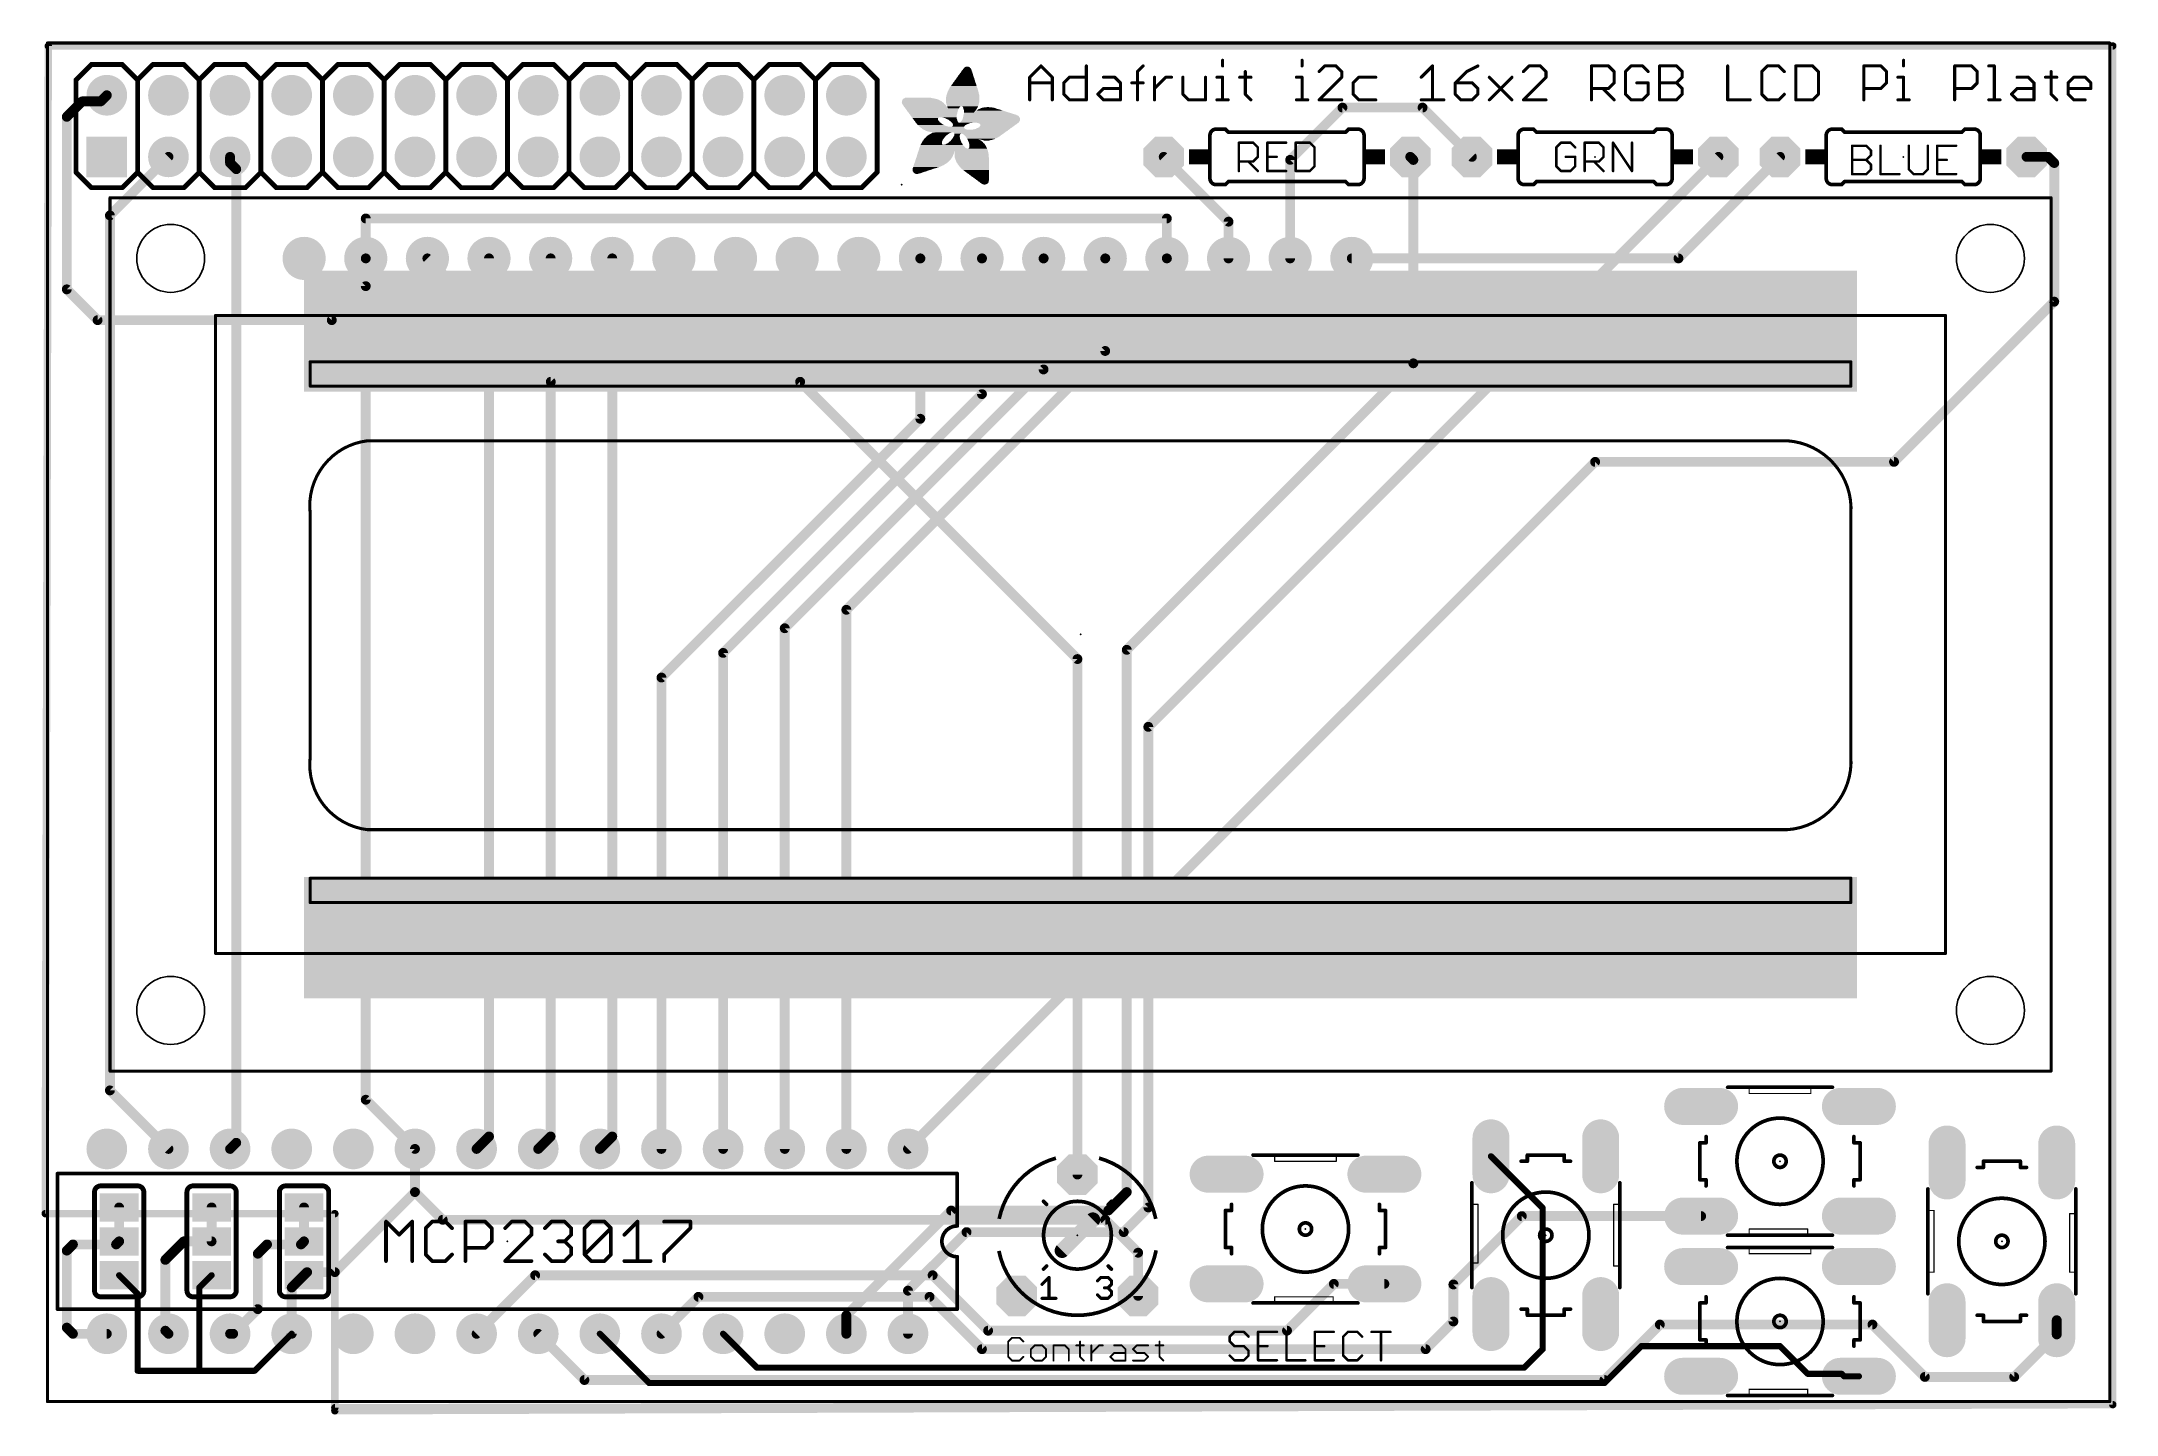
# Model space of a CAD drawing. Extents: x -0.3 to 85.2, y -0.4 to 56.2.
import ezdxf

# ---------------------------------------------------------------- set-up
doc = ezdxf.new("R2010")
doc.units = 0
for name, color, linetype in [('1', 12, 'CONTINUOUS'), ('16', 132, 'CONTINUOUS'), ('17', 110, 'CONTINUOUS'), ('20', 53, 'CONTINUOUS'), ('21', 253, 'CONTINUOUS'), ('22', 253, 'CONTINUOUS'), ('23', 53, 'CONTINUOUS'), ('24', 53, 'CONTINUOUS'), ('43', 110, 'CONTINUOUS')]:
    doc.layers.add(name, color=color, linetype=linetype)

# ---------------------------------------------------------------- blocks, each defined once
blk = doc.blocks.new('RECT')
blk.add_solid([(-0.5, -0.5), (0.5, -0.5), (-0.5, 0.5), (0.5, 0.5)])
blk = doc.blocks.new('OCTAGONP')
at = {"const_width": 0.5}
blk.add_lwpolyline([(-0.25, -0.1036), (-0.25, 0.1036), (-0.1036, 0.25), (0.1036, 0.25), (0.25, 0.1036), (0.25, -0.1036), (0.1036, -0.25), (-0.1036, -0.25), (-0.25, -0.1036), (-0.25, 0.1036)], dxfattribs=at)
blk = doc.blocks.new('LONGP100')
at = {"const_width": 1}
blk.add_lwpolyline([(-0.5, 0), (0.5, 0)], dxfattribs=at)
at = {"const_width": 0.5}
for points in [[(-0.5, 0.25, 1), (-0.5, -0.25)], [(0.5, -0.25, 1), (0.5, 0.25)]]:
    blk.add_lwpolyline(points, format="xyb", dxfattribs=at)
blk = doc.blocks.new('ROUNDP')
at = {"const_width": 0.5}
blk.add_lwpolyline([(0, -0.25, 1), (0, 0.25, 1), (0, -0.25)], format="xyb", dxfattribs=at)
blk = doc.blocks.new('SQUAREP')
blk.add_solid([(-0.5, -0.5), (0.5, -0.5), (-0.5, 0.5), (0.5, 0.5)])

msp = doc.modelspace()

# ---------------------------------------------------------------- linework, layer by layer
at = {"layer": '1'}
for points, const_width in [([(0, 56.007), (-0.127, 7.874)], 0.3048), ([(85.09, 56.007), (0, 56.007)], 0.3048), ([(85.09, 0), (85.09, 56.007)], 0.3048), ([(0.762, 53.086), (1.397, 53.721)], 0.4064), ([(1.397, 53.721), (2.159, 53.721)], 0.4064), ([(2.159, 53.721), (2.413, 53.975)], 0.4064), ([(0.762, 45.974), (0.762, 53.086)], 0.4064), ([(45.339, 27.94), (68.834, 51.435)], 0.4064), ([(56.261, 51.308), (56.134, 51.435)], 0.4064), ([(56.261, 42.926), (56.261, 51.308)], 0.4064), ([(13.085, 47.25), (13.085, 46.105)], 0.4064), ([(20.711, 42.164), (15.625, 47.25)], 0.4064), ([(13.085, 46.105), (11.684, 44.704)], 0.4064), ([(2.032, 44.704), (0.762, 45.974)], 0.4064), ([(11.684, 44.704), (2.032, 44.704)], 0.4064), ([(44.45, 31.115), (56.261, 42.926)], 0.4064), ([(30.988, 42.164), (20.711, 42.164)], 0.4064), ([(42.418, 30.734), (30.988, 42.164)], 0.4064), ([(42.418, 9.485), (42.418, 30.734)], 0.4064), ([(44.45, 8.763), (44.45, 31.115)], 0.4064), ([(45.339, 8.128), (45.339, 27.94)], 0.4064), ([(61.595, 8.1026), (59.4614, 10.2362)], 0.254), ([(43.688, 8.001), (44.45, 8.763)], 0.4064), ([(-0.127, 7.874), (11.811, 7.874)], 0.3048), ([(11.811, 7.874), (11.811, -0.127)], 0.3048), ([(32.893, 3.683), (37.211, 8.001)], 0.4064), ([(37.211, 8.001), (43.688, 8.001)], 0.4064), ([(44.323, 7.112), (45.339, 8.128)], 0.4064), ([(61.595, 2.286), (61.595, 8.1026)], 0.254), ([(35.433, 4.699), (37.846, 7.112)], 0.4064), ([(37.846, 7.112), (44.323, 7.112)], 0.4064), ([(35.433, 2.921), (35.433, 4.699)], 0.4064), ([(32.893, 2.921), (32.893, 3.683)], 0.4064), ([(22.733, 2.921), (24.765, 0.889)], 0.254), ([(27.813, 2.921), (29.21, 1.524)], 0.254), ([(60.833, 1.524), (61.595, 2.286)], 0.254), ([(64.135, 0.889), (65.659, 2.413)], 0.254), ([(65.659, 2.413), (71.374, 2.413)], 0.254), ([(71.374, 2.413), (72.517, 1.27)], 0.254), ([(24.765, 0.889), (64.135, 0.889)], 0.254), ([(29.21, 1.524), (60.833, 1.524)], 0.254), ([(72.517, 1.27), (73.914, 1.27)], 0.254), ([(73.914, 1.27), (74.0156, 1.1684)], 0.254), ([(74.0156, 1.1684), (74.6252, 1.1684)], 0.254), ([(11.811, -0.127), (85.09, 0)], 0.3048)]:
    msp.add_lwpolyline(points, dxfattribs=dict(at, const_width=const_width))
for points, const_width in [([(0.0762, 56.0068, 1), (-0.0762, 56.0072)], 0.1524), ([(0, 56.0832, 1), (0, 55.9308)], 0.1524), ([(85.1662, 56.007, 1), (85.0138, 56.007)], 0.1524), ([(85.09, 55.9308, 1), (85.09, 56.0832)], 0.1524), ([(1.397, 53.8226, 1), (1.397, 53.6194)], 0.2032), ([(1.4688, 53.6492, 1), (1.3252, 53.7928)], 0.2032), ([(2.0872, 53.7928, 1), (2.2308, 53.6492)], 0.2032), ([(2.159, 53.6194, 1), (2.159, 53.8226)], 0.2032), ([(2.4848, 53.9032, 1), (2.3412, 54.0468)], 0.2032), ([(0.8636, 53.086, 1), (0.6604, 53.086)], 0.2032), ([(0.6902, 53.1578, 1), (0.8338, 53.0142)], 0.2032), ([(56.2058, 51.5068, 1), (56.0622, 51.3632)], 0.2032), ([(56.3626, 51.308, 1), (56.1594, 51.308)], 0.2032), ([(56.1892, 51.2362, 1), (56.3328, 51.3798)], 0.2032), ([(68.9058, 51.3632, 1), (68.7622, 51.5068)], 0.2032), ([(13.1866, 47.25, 1), (12.9834, 47.25)], 0.2032), ([(15.6968, 47.3218, 1), (15.5532, 47.1782)], 0.2032), ([(12.9834, 46.105, 1), (13.1866, 46.105)], 0.2032), ([(13.1568, 46.0332, 1), (13.0132, 46.1768)], 0.2032), ([(0.6604, 45.974, 1), (0.8636, 45.974)], 0.2032), ([(0.8338, 46.0458, 1), (0.6902, 45.9022)], 0.2032), ([(2.032, 44.8056, 1), (2.032, 44.6024)], 0.2032), ([(1.9602, 44.6322, 1), (2.1038, 44.7758)], 0.2032), ([(11.6122, 44.7758, 1), (11.7558, 44.6322)], 0.2032), ([(11.684, 44.6024, 1), (11.684, 44.8056)], 0.2032), ([(56.1594, 42.926, 1), (56.3626, 42.926)], 0.2032), ([(56.3328, 42.8542, 1), (56.1892, 42.9978)], 0.2032), ([(20.711, 42.2656, 1), (20.711, 42.0624)], 0.2032), ([(20.6392, 42.0922, 1), (20.7828, 42.2358)], 0.2032), ([(31.0598, 42.2358, 1), (30.9162, 42.0922)], 0.2032), ([(30.988, 42.0624, 1), (30.988, 42.2656)], 0.2032), ([(42.5196, 30.734, 1), (42.3164, 30.734)], 0.2032), ([(42.3462, 30.6622, 1), (42.4898, 30.8058)], 0.2032), ([(44.5516, 31.115, 1), (44.3484, 31.115)], 0.2032), ([(44.3782, 31.1868, 1), (44.5218, 31.0432)], 0.2032), ([(45.4406, 27.94, 1), (45.2374, 27.94)], 0.2032), ([(45.2672, 28.0118, 1), (45.4108, 27.8682)], 0.2032), ([(59.5063, 10.2811, 1), (59.4165, 10.1913)], 0.127), ([(42.3164, 9.485, 1), (42.5196, 9.485)], 0.2032), ([(44.3484, 8.763, 1), (44.5516, 8.763)], 0.2032), ([(44.5218, 8.6912, 1), (44.3782, 8.8348)], 0.2032), ([(-0.127, 7.9502, 1), (-0.127, 7.7978)], 0.1524), ([(-0.2032, 7.8742, 1), (-0.0508, 7.8738)], 0.1524), ([(11.8872, 7.874, 1), (11.7348, 7.874)], 0.1524), ([(11.811, 7.7978, 1), (11.811, 7.9502)], 0.1524), ([(37.211, 8.1026, 1), (37.211, 7.8994)], 0.2032), ([(37.2828, 7.9292, 1), (37.1392, 8.0728)], 0.2032), ([(43.6162, 8.0728, 1), (43.7598, 7.9292)], 0.2032), ([(43.688, 7.8994, 1), (43.688, 8.1026)], 0.2032), ([(45.2374, 8.128, 1), (45.4406, 8.128)], 0.2032), ([(45.4108, 8.0562, 1), (45.2672, 8.1998)], 0.2032), ([(61.6585, 8.1026, 1), (61.5315, 8.1026)], 0.127), ([(61.5501, 8.0577, 1), (61.6399, 8.1475)], 0.127), ([(37.846, 7.2136, 1), (37.846, 7.0104)], 0.2032), ([(37.9178, 7.0402, 1), (37.7742, 7.1838)], 0.2032), ([(44.2512, 7.1838, 1), (44.3948, 7.0402)], 0.2032), ([(44.323, 7.0104, 1), (44.323, 7.2136)], 0.2032), ([(35.5346, 4.699, 1), (35.3314, 4.699)], 0.2032), ([(35.3612, 4.7708, 1), (35.5048, 4.6272)], 0.2032), ([(32.9946, 3.683, 1), (32.7914, 3.683)], 0.2032), ([(32.8212, 3.7548, 1), (32.9648, 3.6112)], 0.2032), ([(22.7779, 2.9659, 1), (22.6881, 2.8761)], 0.127), ([(27.8579, 2.9659, 1), (27.7681, 2.8761)], 0.127), ([(32.7914, 2.921, 1), (32.9946, 2.921)], 0.2032), ([(35.3314, 2.921, 1), (35.5346, 2.921)], 0.2032), ([(61.5315, 2.286, 1), (61.6585, 2.286)], 0.127), ([(61.6399, 2.2411, 1), (61.5501, 2.3309)], 0.127), ([(65.659, 2.4765, 1), (65.659, 2.3495)], 0.127), ([(65.7039, 2.3681, 1), (65.6141, 2.4579)], 0.127), ([(71.4189, 2.4579, 1), (71.3291, 2.3681)], 0.127), ([(71.374, 2.3495, 1), (71.374, 2.4765)], 0.127), ([(24.765, 0.9525, 1), (24.765, 0.8255)], 0.127), ([(24.7201, 0.8441, 1), (24.8099, 0.9339)], 0.127), ([(29.21, 1.5875, 1), (29.21, 1.4605)], 0.127), ([(29.1651, 1.4791, 1), (29.2549, 1.5689)], 0.127), ([(60.7881, 1.5689, 1), (60.8779, 1.4791)], 0.127), ([(60.833, 1.4605, 1), (60.833, 1.5875)], 0.127), ([(64.0901, 0.9339, 1), (64.1799, 0.8441)], 0.127), ([(64.135, 0.8255, 1), (64.135, 0.9525)], 0.127), ([(72.517, 1.3335, 1), (72.517, 1.2065)], 0.127), ([(72.4721, 1.2251, 1), (72.5619, 1.3149)], 0.127), ([(73.9589, 1.3149, 1), (73.8691, 1.2251)], 0.127), ([(73.914, 1.2065, 1), (73.914, 1.3335)], 0.127), ([(74.0156, 1.2319, 1), (74.0156, 1.1049)], 0.127), ([(73.9707, 1.1235, 1), (74.0605, 1.2133)], 0.127), ([(74.6252, 1.1049, 1), (74.6252, 1.2319)], 0.127), ([(11.8109, -0.0508, 1), (11.8111, -0.2032)], 0.1524), ([(85.0138, 0, 1), (85.1662, 0)], 0.1524), ([(85.0901, -0.0762, 1), (85.0899, 0.0762)], 0.1524), ([(11.7348, -0.127, 1), (11.8872, -0.127)], 0.1524)]:
    msp.add_lwpolyline(points, format="xyb", dxfattribs=dict(at, const_width=const_width))
at = {"layer": '16'}
for points, const_width in [([(0, 56.007), (-0.127, 7.874)], 0.3048), ([(85.09, 56.007), (0, 56.007)], 0.3048), ([(85.09, 0), (85.09, 56.007)], 0.3048), ([(51.185, 51.312), (53.34, 53.467)], 0.4064), ([(53.34, 53.467), (56.642, 53.467)], 0.4064), ([(56.642, 53.467), (58.674, 51.435)], 0.4064), ([(2.54, 49.022), (4.953, 51.435)], 0.4064), ([(7.493, 51.181), (7.493, 51.435)], 0.4064), ([(7.747, 50.927), (7.493, 51.181)], 0.4064), ([(48.645, 48.764), (45.974, 51.435)], 0.4064), ([(51.185, 47.25), (51.185, 51.312)], 0.4064), ([(67.189, 47.25), (71.374, 51.435)], 0.4064), ([(82.423, 51.435), (81.534, 51.435)], 0.4064), ([(82.677, 51.181), (82.423, 51.435)], 0.4064), ([(82.677, 45.466), (82.677, 51.181)], 0.4064), ([(7.747, 10.795), (7.747, 50.927)], 0.4064), ([(2.54, 12.954), (2.54, 49.022)], 0.4064), ([(13.085, 47.25), (13.085, 48.895)], 0.4064), ([(13.085, 48.895), (46.101, 48.895)], 0.4064), ([(46.101, 48.895), (46.101, 47.25)], 0.4064), ([(48.645, 47.25), (48.645, 48.764)], 0.4064), ([(13.085, 12.569), (13.085, 47.25)], 0.4064), ([(18.165, 11.053), (18.165, 47.25)], 0.4064), ([(20.705, 11.053), (20.705, 47.25)], 0.4064), ([(23.245, 11.053), (23.245, 47.25)], 0.4064), ([(35.941, 47.246), (35.945, 47.25)], 0.4064), ([(35.941, 40.64), (35.941, 47.246)], 0.4064), ([(38.481, 47.246), (38.485, 47.25)], 0.4064), ([(38.481, 41.656), (38.481, 47.246)], 0.4064), ([(41.021, 47.246), (41.025, 47.25)], 0.4064), ([(41.021, 42.672), (41.021, 47.246)], 0.4064), ([(43.561, 47.246), (43.565, 47.25)], 0.4064), ([(43.561, 43.434), (43.561, 47.246)], 0.4064), ([(46.101, 47.25), (46.105, 47.25)], 0.4064), ([(53.725, 47.25), (67.189, 47.25)], 0.4064), ([(76.073, 38.862), (82.677, 45.466)], 0.4064), ([(32.893, 32.766), (43.561, 43.434)], 0.4064), ([(30.353, 32.004), (41.021, 42.672)], 0.4064), ([(27.813, 30.988), (38.481, 41.656)], 0.4064), ([(25.273, 29.972), (35.941, 40.64)], 0.4064), ([(35.433, 10.541), (63.754, 38.862)], 0.4064), ([(63.754, 38.862), (76.073, 38.862)], 0.4064), ([(32.893, 10.541), (32.893, 32.766)], 0.4064), ([(30.353, 10.541), (30.353, 32.004)], 0.4064), ([(27.813, 10.541), (27.813, 30.988)], 0.4064), ([(25.273, 10.541), (25.273, 29.972)], 0.4064), ([(4.953, 10.541), (2.54, 12.954)], 0.4064), ([(15.113, 10.541), (13.085, 12.569)], 0.4064), ([(17.653, 10.541), (18.165, 11.053)], 0.4064), ([(20.193, 10.541), (20.705, 11.053)], 0.4064), ([(22.733, 10.541), (23.245, 11.053)], 0.4064), ([(7.493, 10.541), (7.747, 10.795)], 0.4064), ([(15.113, 10.541), (15.113, 8.763)], 0.4064), ([(15.113, 8.763), (11.811, 5.461)], 0.4064), ([(15.113, 8.763), (16.256, 7.62)], 0.4064), ([(-0.127, 7.874), (11.811, 7.874)], 0.3048), ([(2.921, 6.731), (2.921, 8.128)], 0.4064), ([(6.731, 6.731), (6.731, 8.128)], 0.4064), ([(10.541, 6.731), (10.541, 8.128)], 0.4064), ([(11.811, 7.874), (11.811, -0.254)], 0.3048), ([(16.256, 7.62), (43.561, 7.62)], 0.4064), ([(43.561, 7.62), (44.918, 6.263)], 0.4064), ([(57.912, 4.953), (60.7314, 7.7724)], 0.4064), ([(60.7314, 7.7724), (68.1228, 7.7724)], 0.4064), ([(2.921, 6.731), (2.794, 6.604)], 0.4064), ([(4.826, 5.969), (5.588, 6.731)], 0.4064), ([(5.588, 6.731), (6.731, 6.731)], 0.4064), ([(10.414, 6.604), (10.541, 6.731)], 0.4064), ([(1.016, 6.604), (0.762, 6.35)], 0.4064), ([(0.762, 6.35), (0.762, 3.175)], 0.4064), ([(2.794, 6.604), (1.016, 6.604)], 0.4064), ([(4.826, 3.048), (4.826, 5.969)], 0.4064), ([(8.636, 6.223), (9.017, 6.604)], 0.4064), ([(8.636, 3.937), (8.636, 6.223)], 0.4064), ([(9.017, 6.604), (10.414, 6.604)], 0.4064), ([(44.918, 6.263), (44.918, 4.485)], 0.4064), ([(2.921, 5.334), (3.683, 4.572)], 0.254), ([(6.223, 4.826), (6.731, 5.334)], 0.254), ([(10.033, 4.826), (10.541, 5.334)], 0.4064), ([(10.668, 5.461), (10.541, 5.334)], 0.4064), ([(11.811, 5.461), (10.668, 5.461)], 0.4064), ([(17.653, 2.921), (20.066, 5.334)], 0.4064), ([(20.066, 5.334), (36.449, 5.334)], 0.4064), ([(36.449, 5.334), (38.735, 3.048)], 0.4064), ([(51.054, 3.048), (52.9844, 4.9784)], 0.4064), ([(52.9844, 4.9784), (55.0672, 4.9784)], 0.4064), ([(57.912, 3.429), (57.912, 4.953)], 0.4064), ([(3.683, 4.572), (3.683, 1.397)], 0.254), ([(6.223, 1.397), (6.223, 4.826)], 0.254), ([(10.033, 2.921), (10.033, 4.826)], 0.4064), ([(25.273, 2.921), (26.797, 4.445)], 0.4064), ([(26.797, 4.445), (36.322, 4.445)], 0.4064), ([(36.322, 4.445), (38.481, 2.286)], 0.4064), ([(7.62, 2.921), (8.636, 3.937)], 0.4064), ([(56.769, 2.286), (57.912, 3.429)], 0.4064), ([(64.135, 1.016), (66.421, 3.302)], 0.4064), ([(66.421, 3.302), (75.184, 3.302)], 0.4064), ([(75.184, 3.302), (77.343, 1.143)], 0.4064), ([(82.7786, 2.8956), (82.7786, 3.4798)], 0.4064), ([(0.762, 3.175), (1.016, 2.921)], 0.4064), ([(1.016, 2.921), (2.413, 2.921)], 0.4064), ([(4.953, 2.921), (4.826, 3.048)], 0.4064), ([(7.493, 2.921), (7.62, 2.921)], 0.4064), ([(10.033, 2.921), (8.509, 1.397)], 0.254), ([(20.193, 2.921), (22.098, 1.016)], 0.4064), ([(38.735, 3.048), (51.054, 3.048)], 0.4064), ([(81.026, 1.143), (82.7786, 2.8956)], 0.4064), ([(38.481, 2.286), (56.769, 2.286)], 0.4064), ([(3.683, 1.397), (6.223, 1.397)], 0.254), ([(8.509, 1.397), (6.223, 1.397)], 0.254), ([(22.098, 1.016), (64.135, 1.016)], 0.4064), ([(77.343, 1.143), (81.026, 1.143)], 0.4064), ([(11.811, -0.254), (85.09, 0)], 0.3048)]:
    msp.add_lwpolyline(points, dxfattribs=dict(at, const_width=const_width))
for points, const_width in [([(0.0762, 56.0068, 1), (-0.0762, 56.0072)], 0.1524), ([(0, 56.0832, 1), (0, 55.9308)], 0.1524), ([(85.1662, 56.007, 1), (85.0138, 56.007)], 0.1524), ([(85.09, 55.9308, 1), (85.09, 56.0832)], 0.1524), ([(53.34, 53.5686, 1), (53.34, 53.3654)], 0.2032), ([(53.4118, 53.3952, 1), (53.2682, 53.5388)], 0.2032), ([(56.7138, 53.5388, 1), (56.5702, 53.3952)], 0.2032), ([(56.642, 53.3654, 1), (56.642, 53.5686)], 0.2032), ([(5.0248, 51.3632, 1), (4.8812, 51.5068)], 0.2032), ([(7.5946, 51.435, 1), (7.3914, 51.435)], 0.2032), ([(7.5648, 51.2528, 1), (7.4212, 51.1092)], 0.2032), ([(46.0458, 51.5068, 1), (45.9022, 51.3632)], 0.2032), ([(51.2866, 51.312, 1), (51.0834, 51.312)], 0.2032), ([(51.1132, 51.3838, 1), (51.2568, 51.2402)], 0.2032), ([(58.6022, 51.3632, 1), (58.7458, 51.5068)], 0.2032), ([(71.4458, 51.3632, 1), (71.3022, 51.5068)], 0.2032), ([(81.534, 51.5366, 1), (81.534, 51.3334)], 0.2032), ([(82.4948, 51.5068, 1), (82.3512, 51.3632)], 0.2032), ([(82.423, 51.3334, 1), (82.423, 51.5366)], 0.2032), ([(82.7786, 51.181, 1), (82.5754, 51.181)], 0.2032), ([(82.6052, 51.1092, 1), (82.7488, 51.2528)], 0.2032), ([(7.3914, 51.181, 1), (7.5946, 51.181)], 0.2032), ([(7.8486, 50.927, 1), (7.6454, 50.927)], 0.2032), ([(7.6752, 50.8552, 1), (7.8188, 50.9988)], 0.2032), ([(2.6416, 49.022, 1), (2.4384, 49.022)], 0.2032), ([(2.4682, 49.0938, 1), (2.6118, 48.9502)], 0.2032), ([(13.1866, 48.895, 1), (12.9834, 48.895)], 0.2032), ([(13.085, 48.9966, 1), (13.085, 48.7934)], 0.2032), ([(46.2026, 48.895, 1), (45.9994, 48.895)], 0.2032), ([(46.101, 48.7934, 1), (46.101, 48.9966)], 0.2032), ([(48.7466, 48.764, 1), (48.5434, 48.764)], 0.2032), ([(48.5732, 48.6922, 1), (48.7168, 48.8358)], 0.2032), ([(13.1866, 47.25, 1), (12.9834, 47.25)], 0.2032), ([(12.9834, 47.25, 1), (13.1866, 47.25)], 0.2032), ([(18.2666, 47.25, 1), (18.0634, 47.25)], 0.2032), ([(20.8066, 47.25, 1), (20.6034, 47.25)], 0.2032), ([(23.3466, 47.25, 1), (23.1434, 47.25)], 0.2032), ([(36.0426, 47.246, 1), (35.8394, 47.246)], 0.2032), ([(35.8692, 47.3178, 1), (36.0128, 47.1742)], 0.2032), ([(36.0168, 47.1782, 1), (35.8732, 47.3218)], 0.2032), ([(38.5826, 47.246, 1), (38.3794, 47.246)], 0.2032), ([(38.4092, 47.3178, 1), (38.5528, 47.1742)], 0.2032), ([(38.5568, 47.1782, 1), (38.4132, 47.3218)], 0.2032), ([(41.1226, 47.246, 1), (40.9194, 47.246)], 0.2032), ([(40.9492, 47.3178, 1), (41.0928, 47.1742)], 0.2032), ([(41.0968, 47.1782, 1), (40.9532, 47.3218)], 0.2032), ([(43.6626, 47.246, 1), (43.4594, 47.246)], 0.2032), ([(43.4892, 47.3178, 1), (43.6328, 47.1742)], 0.2032), ([(43.6368, 47.1782, 1), (43.4932, 47.3218)], 0.2032), ([(46.101, 47.3516, 1), (46.101, 47.1484)], 0.2032), ([(45.9994, 47.25, 1), (46.2026, 47.25)], 0.2032), ([(46.105, 47.1484, 1), (46.105, 47.3516)], 0.2032), ([(48.5434, 47.25, 1), (48.7466, 47.25)], 0.2032), ([(51.0834, 47.25, 1), (51.2866, 47.25)], 0.2032), ([(53.725, 47.3516, 1), (53.725, 47.1484)], 0.2032), ([(67.1172, 47.3218, 1), (67.2608, 47.1782)], 0.2032), ([(67.189, 47.1484, 1), (67.189, 47.3516)], 0.2032), ([(82.5754, 45.466, 1), (82.7786, 45.466)], 0.2032), ([(82.7488, 45.3942, 1), (82.6052, 45.5378)], 0.2032), ([(43.6328, 43.3622, 1), (43.4892, 43.5058)], 0.2032), ([(40.9194, 42.672, 1), (41.1226, 42.672)], 0.2032), ([(41.0928, 42.6002, 1), (40.9492, 42.7438)], 0.2032), ([(43.4594, 43.434, 1), (43.6626, 43.434)], 0.2032), ([(38.3794, 41.656, 1), (38.5826, 41.656)], 0.2032), ([(38.5528, 41.5842, 1), (38.4092, 41.7278)], 0.2032), ([(35.8394, 40.64, 1), (36.0426, 40.64)], 0.2032), ([(36.0128, 40.5682, 1), (35.8692, 40.7118)], 0.2032), ([(63.754, 38.9636, 1), (63.754, 38.7604)], 0.2032), ([(63.8258, 38.7902, 1), (63.6822, 38.9338)], 0.2032), ([(76.0012, 38.9338, 1), (76.1448, 38.7902)], 0.2032), ([(76.073, 38.7604, 1), (76.073, 38.9636)], 0.2032), ([(32.9946, 32.766, 1), (32.7914, 32.766)], 0.2032), ([(32.8212, 32.8378, 1), (32.9648, 32.6942)], 0.2032), ([(30.4546, 32.004, 1), (30.2514, 32.004)], 0.2032), ([(30.2812, 32.0758, 1), (30.4248, 31.9322)], 0.2032), ([(27.9146, 30.988, 1), (27.7114, 30.988)], 0.2032), ([(27.7412, 31.0598, 1), (27.8848, 30.9162)], 0.2032), ([(25.3746, 29.972, 1), (25.1714, 29.972)], 0.2032), ([(25.2012, 30.0438, 1), (25.3448, 29.9002)], 0.2032), ([(2.4384, 12.954, 1), (2.6416, 12.954)], 0.2032), ([(2.6118, 13.0258, 1), (2.4682, 12.8822)], 0.2032), ([(12.9834, 12.569, 1), (13.1866, 12.569)], 0.2032), ([(13.1568, 12.6408, 1), (13.0132, 12.4972)], 0.2032), ([(18.0634, 11.053, 1), (18.2666, 11.053)], 0.2032), ([(18.2368, 10.9812, 1), (18.0932, 11.1248)], 0.2032), ([(20.6034, 11.053, 1), (20.8066, 11.053)], 0.2032), ([(20.7768, 10.9812, 1), (20.6332, 11.1248)], 0.2032), ([(23.1434, 11.053, 1), (23.3466, 11.053)], 0.2032), ([(23.3168, 10.9812, 1), (23.1732, 11.1248)], 0.2032), ([(4.8812, 10.4692, 1), (5.0248, 10.6128)], 0.2032), ([(7.4212, 10.6128, 1), (7.5648, 10.4692)], 0.2032), ([(7.6454, 10.795, 1), (7.8486, 10.795)], 0.2032), ([(7.8188, 10.7232, 1), (7.6752, 10.8668)], 0.2032), ([(15.2146, 10.541, 1), (15.0114, 10.541)], 0.2032), ([(15.0412, 10.4692, 1), (15.1848, 10.6128)], 0.2032), ([(17.5812, 10.6128, 1), (17.7248, 10.4692)], 0.2032), ([(20.1212, 10.6128, 1), (20.2648, 10.4692)], 0.2032), ([(22.6612, 10.6128, 1), (22.8048, 10.4692)], 0.2032), ([(25.1714, 10.541, 1), (25.3746, 10.541)], 0.2032), ([(27.7114, 10.541, 1), (27.9146, 10.541)], 0.2032), ([(30.2514, 10.541, 1), (30.4546, 10.541)], 0.2032), ([(32.7914, 10.541, 1), (32.9946, 10.541)], 0.2032), ([(35.3612, 10.6128, 1), (35.5048, 10.4692)], 0.2032), ([(15.0114, 8.763, 1), (15.2146, 8.763)], 0.2032), ([(15.1848, 8.8348, 1), (15.0412, 8.6912)], 0.2032), ([(15.1848, 8.6912, 1), (15.0412, 8.8348)], 0.2032), ([(-0.127, 7.9502, 1), (-0.127, 7.7978)], 0.1524), ([(-0.2032, 7.8742, 1), (-0.0508, 7.8738)], 0.1524), ([(3.0226, 8.128, 1), (2.8194, 8.128)], 0.2032), ([(6.8326, 8.128, 1), (6.6294, 8.128)], 0.2032), ([(10.6426, 8.128, 1), (10.4394, 8.128)], 0.2032), ([(11.8872, 7.874, 1), (11.7348, 7.874)], 0.1524), ([(11.811, 7.7978, 1), (11.811, 7.9502)], 0.1524), ([(16.256, 7.7216, 1), (16.256, 7.5184)], 0.2032), ([(16.1842, 7.5482, 1), (16.3278, 7.6918)], 0.2032), ([(43.6328, 7.6918, 1), (43.4892, 7.5482)], 0.2032), ([(43.561, 7.5184, 1), (43.561, 7.7216)], 0.2032), ([(60.7314, 7.874, 1), (60.7314, 7.6708)], 0.2032), ([(60.8032, 7.7006, 1), (60.6596, 7.8442)], 0.2032), ([(68.1228, 7.6708, 1), (68.1228, 7.874)], 0.2032), ([(2.9928, 6.6592, 1), (2.8492, 6.8028)], 0.2032), ([(5.588, 6.8326, 1), (5.588, 6.6294)], 0.2032), ([(5.6598, 6.6592, 1), (5.5162, 6.8028)], 0.2032), ([(6.731, 6.6294, 1), (6.731, 6.8326)], 0.2032), ([(10.6128, 6.6592, 1), (10.4692, 6.8028)], 0.2032), ([(0.8636, 6.35, 1), (0.6604, 6.35)], 0.2032), ([(0.6902, 6.4218, 1), (0.8338, 6.2782)], 0.2032), ([(1.016, 6.7056, 1), (1.016, 6.5024)], 0.2032), ([(1.0878, 6.5322, 1), (0.9442, 6.6758)], 0.2032), ([(2.7222, 6.6758, 1), (2.8658, 6.5322)], 0.2032), ([(2.794, 6.5024, 1), (2.794, 6.7056)], 0.2032), ([(2.8194, 6.731, 1), (3.0226, 6.731)], 0.2032), ([(4.9276, 5.969, 1), (4.7244, 5.969)], 0.2032), ([(4.7542, 6.0408, 1), (4.8978, 5.8972)], 0.2032), ([(6.6294, 6.731, 1), (6.8326, 6.731)], 0.2032), ([(8.7376, 6.223, 1), (8.5344, 6.223)], 0.2032), ([(8.5642, 6.2948, 1), (8.7078, 6.1512)], 0.2032), ([(9.017, 6.7056, 1), (9.017, 6.5024)], 0.2032), ([(9.0888, 6.5322, 1), (8.9452, 6.6758)], 0.2032), ([(10.3422, 6.6758, 1), (10.4858, 6.5322)], 0.2032), ([(10.414, 6.5024, 1), (10.414, 6.7056)], 0.2032), ([(10.4394, 6.731, 1), (10.6426, 6.731)], 0.2032), ([(45.0196, 6.263, 1), (44.8164, 6.263)], 0.2032), ([(44.8462, 6.1912, 1), (44.9898, 6.3348)], 0.2032), ([(2.9659, 5.3789, 1), (2.8761, 5.2891)], 0.127), ([(6.7759, 5.2891, 1), (6.6861, 5.3789)], 0.127), ([(10.4692, 5.4058, 1), (10.6128, 5.2622)], 0.2032), ([(10.6128, 5.2622, 1), (10.4692, 5.4058)], 0.2032), ([(10.668, 5.5626, 1), (10.668, 5.3594)], 0.2032), ([(10.7398, 5.3892, 1), (10.5962, 5.5328)], 0.2032), ([(11.7392, 5.5328, 1), (11.8828, 5.3892)], 0.2032), ([(11.811, 5.3594, 1), (11.811, 5.5626)], 0.2032), ([(20.066, 5.4356, 1), (20.066, 5.2324)], 0.2032), ([(20.1378, 5.2622, 1), (19.9942, 5.4058)], 0.2032), ([(36.5208, 5.4058, 1), (36.3772, 5.2622)], 0.2032), ([(36.449, 5.2324, 1), (36.449, 5.4356)], 0.2032), ([(52.9844, 5.08, 1), (52.9844, 4.8768)], 0.2032), ([(53.0562, 4.9066, 1), (52.9126, 5.0502)], 0.2032), ([(55.0672, 4.8768, 1), (55.0672, 5.08)], 0.2032), ([(58.0136, 4.953, 1), (57.8104, 4.953)], 0.2032), ([(3.7465, 4.572, 1), (3.6195, 4.572)], 0.127), ([(3.6381, 4.5271, 1), (3.7279, 4.6169)], 0.127), ([(6.2865, 4.826, 1), (6.1595, 4.826)], 0.127), ([(6.1781, 4.8709, 1), (6.2679, 4.7811)], 0.127), ([(10.1346, 4.826, 1), (9.9314, 4.826)], 0.2032), ([(9.9612, 4.8978, 1), (10.1048, 4.7542)], 0.2032), ([(26.797, 4.5466, 1), (26.797, 4.3434)], 0.2032), ([(26.8688, 4.3732, 1), (26.7252, 4.5168)], 0.2032), ([(36.3938, 4.5168, 1), (36.2502, 4.3732)], 0.2032), ([(36.322, 4.3434, 1), (36.322, 4.5466)], 0.2032), ([(44.8164, 4.485, 1), (45.0196, 4.485)], 0.2032), ([(57.8402, 5.0248, 1), (57.9838, 4.8812)], 0.2032), ([(8.5344, 3.937, 1), (8.7376, 3.937)], 0.2032), ([(8.7078, 3.8652, 1), (8.5642, 4.0088)], 0.2032), ([(57.8104, 3.429, 1), (58.0136, 3.429)], 0.2032), ([(57.9838, 3.3572, 1), (57.8402, 3.5008)], 0.2032), ([(66.421, 3.4036, 1), (66.421, 3.2004)], 0.2032), ([(66.4928, 3.2302, 1), (66.3492, 3.3738)], 0.2032), ([(75.2558, 3.3738, 1), (75.1122, 3.2302)], 0.2032), ([(75.184, 3.2004, 1), (75.184, 3.4036)], 0.2032), ([(82.8802, 3.4798, 1), (82.677, 3.4798)], 0.2032), ([(0.6604, 3.175, 1), (0.8636, 3.175)], 0.2032), ([(0.8338, 3.2468, 1), (0.6902, 3.1032)], 0.2032), ([(1.016, 3.0226, 1), (1.016, 2.8194)], 0.2032), ([(0.9442, 2.8492, 1), (1.0878, 2.9928)], 0.2032), ([(2.413, 2.8194, 1), (2.413, 3.0226)], 0.2032), ([(4.7244, 3.048, 1), (4.9276, 3.048)], 0.2032), ([(4.8978, 3.1198, 1), (4.7542, 2.9762)], 0.2032), ([(4.8812, 2.8492, 1), (5.0248, 2.9928)], 0.2032), ([(7.493, 3.0226, 1), (7.493, 2.8194)], 0.2032), ([(7.5482, 2.9928, 1), (7.6918, 2.8492)], 0.2032), ([(7.62, 2.8194, 1), (7.62, 3.0226)], 0.2032), ([(9.9314, 2.921, 1), (10.1346, 2.921)], 0.2032), ([(10.0779, 2.8761, 1), (9.9881, 2.9659)], 0.127), ([(17.5812, 2.9928, 1), (17.7248, 2.8492)], 0.2032), ([(20.2648, 2.9928, 1), (20.1212, 2.8492)], 0.2032), ([(25.2012, 2.9928, 1), (25.3448, 2.8492)], 0.2032), ([(38.735, 3.1496, 1), (38.735, 2.9464)], 0.2032), ([(38.6632, 2.9762, 1), (38.8068, 3.1198)], 0.2032), ([(50.9822, 3.1198, 1), (51.1258, 2.9762)], 0.2032), ([(51.054, 2.9464, 1), (51.054, 3.1496)], 0.2032), ([(82.677, 2.8956, 1), (82.8802, 2.8956)], 0.2032), ([(82.8504, 2.8238, 1), (82.7068, 2.9674)], 0.2032), ([(38.481, 2.3876, 1), (38.481, 2.1844)], 0.2032), ([(38.4092, 2.2142, 1), (38.5528, 2.3578)], 0.2032), ([(56.6972, 2.3578, 1), (56.8408, 2.2142)], 0.2032), ([(56.769, 2.1844, 1), (56.769, 2.3876)], 0.2032), ([(3.683, 1.4605, 1), (3.683, 1.3335)], 0.127), ([(3.6195, 1.397, 1), (3.7465, 1.397)], 0.127), ([(6.223, 1.4605, 1), (6.223, 1.3335)], 0.127), ([(6.1595, 1.397, 1), (6.2865, 1.397)], 0.127), ([(6.223, 1.3335, 1), (6.223, 1.4605)], 0.127), ([(8.4641, 1.4419, 1), (8.5539, 1.3521)], 0.127), ([(8.509, 1.3335, 1), (8.509, 1.4605)], 0.127), ([(22.098, 1.1176, 1), (22.098, 0.9144)], 0.2032), ([(22.0262, 0.9442, 1), (22.1698, 1.0878)], 0.2032), ([(64.0632, 1.0878, 1), (64.2068, 0.9442)], 0.2032), ([(64.135, 0.9144, 1), (64.135, 1.1176)], 0.2032), ([(77.343, 1.2446, 1), (77.343, 1.0414)], 0.2032), ([(77.2712, 1.0712, 1), (77.4148, 1.2148)], 0.2032), ([(80.9542, 1.2148, 1), (81.0978, 1.0712)], 0.2032), ([(81.026, 1.0414, 1), (81.026, 1.2446)], 0.2032), ([(85.0138, 0, 1), (85.1662, 0)], 0.1524), ([(85.0903, -0.0762, 1), (85.0897, 0.0762)], 0.1524), ([(11.8107, -0.1778, 1), (11.8113, -0.3302)], 0.1524), ([(11.7348, -0.254, 1), (11.8872, -0.254)], 0.1524)]:
    msp.add_lwpolyline(points, format="xyb", dxfattribs=dict(at, const_width=const_width))
at = {"layer": '20', "const_width": 0.0635}
for points in [[(-0.0053, 56.127, 1), (-0.0688, 56.127)], [(-0.037, 56.1588, 1), (-0.037, 56.0953)], [(84.9948, 56.127, 1), (84.9313, 56.127)], [(84.963, 56.0953, 1), (84.963, 56.1588)], [(-0.0688, 0.127, 1), (-0.0053, 0.127)], [(-0.037, 0.1588, 1), (-0.037, 0.0953)], [(84.9313, 0.127, 1), (84.9948, 0.127)], [(84.963, 0.0953, 1), (84.963, 0.1588)]]:
    msp.add_lwpolyline(points, format="xyb", dxfattribs=at)
at = {"layer": '20', "const_width": 0.127}
for points in [[(-0.037, 0.127), (-0.037, 56.127)], [(-0.037, 56.127), (84.963, 56.127)], [(84.963, 56.127), (84.963, 0.127)], [(84.963, 0.127), (-0.037, 0.127)]]:
    msp.add_lwpolyline(points, dxfattribs=at)
at = {"layer": '20'}
for centre in [(5.045, 47.25), (80.045, 47.25), (5.045, 16.25), (80.045, 16.25)]:
    msp.add_circle(centre, 1.4, dxfattribs=at)
at = {"layer": '21'}
for points, const_width in [([(1.143, 54.61), (1.778, 55.245)], 0.2032), ([(1.778, 55.245), (3.048, 55.245)], 0.2032), ([(3.048, 55.245), (3.683, 54.61)], 0.2032), ([(3.683, 54.61), (4.318, 55.245)], 0.2032), ([(4.318, 55.245), (5.588, 55.245)], 0.2032), ([(5.588, 55.245), (6.223, 54.61)], 0.2032), ([(6.223, 54.61), (6.858, 55.245)], 0.2032), ([(6.858, 55.245), (8.128, 55.245)], 0.2032), ([(8.128, 55.245), (8.763, 54.61)], 0.2032), ([(8.763, 54.61), (9.398, 55.245)], 0.2032), ([(9.398, 55.245), (10.668, 55.245)], 0.2032), ([(10.668, 55.245), (11.303, 54.61)], 0.2032), ([(11.303, 54.61), (11.938, 55.245)], 0.2032), ([(11.938, 55.245), (13.208, 55.245)], 0.2032), ([(13.208, 55.245), (13.843, 54.61)], 0.2032), ([(13.843, 54.61), (14.478, 55.245)], 0.2032), ([(14.478, 55.245), (15.748, 55.245)], 0.2032), ([(15.748, 55.245), (16.383, 54.61)], 0.2032), ([(16.383, 54.61), (17.018, 55.245)], 0.2032), ([(17.018, 55.245), (18.288, 55.245)], 0.2032), ([(18.288, 55.245), (18.923, 54.61)], 0.2032), ([(18.923, 54.61), (19.558, 55.245)], 0.2032), ([(19.558, 55.245), (20.828, 55.245)], 0.2032), ([(20.828, 55.245), (21.463, 54.61)], 0.2032), ([(21.463, 54.61), (22.098, 55.245)], 0.2032), ([(22.098, 55.245), (23.368, 55.245)], 0.2032), ([(23.368, 55.245), (24.003, 54.61)], 0.2032), ([(24.003, 54.61), (24.638, 55.245)], 0.2032), ([(24.638, 55.245), (25.908, 55.245)], 0.2032), ([(25.908, 55.245), (26.543, 54.61)], 0.2032), ([(26.543, 54.61), (27.178, 55.245)], 0.2032), ([(27.178, 55.245), (28.448, 55.245)], 0.2032), ([(28.448, 55.245), (29.083, 54.61)], 0.2032), ([(29.083, 54.61), (29.718, 55.245)], 0.2032), ([(29.718, 55.245), (30.988, 55.245)], 0.2032), ([(31.623, 54.61), (30.988, 55.245)], 0.2032), ([(31.623, 54.61), (32.258, 55.245)], 0.2032), ([(33.528, 55.245), (32.258, 55.245)], 0.2032), ([(33.528, 55.245), (34.163, 54.61)], 0.2032), ([(40.4495, 54.7166), (40.9156, 55.1827)], 0.127), ([(40.4495, 53.7845), (40.4495, 54.7166)], 0.127), ([(40.9156, 55.1827), (41.3816, 54.7166)], 0.127), ([(41.3816, 54.7166), (41.3816, 53.7845)], 0.127), ([(41.8528, 54.4836), (42.0858, 54.7166)], 0.127), ([(42.0858, 54.7166), (42.7849, 54.7166)], 0.127), ([(42.7849, 55.1827), (42.7849, 53.7845)], 0.127), ([(43.4891, 54.7166), (43.9552, 54.7166)], 0.127), ([(43.9552, 54.7166), (44.1882, 54.4836)], 0.127), ([(44.8924, 54.9497), (45.1254, 55.1827)], 0.127), ([(44.8924, 53.7845), (44.8924, 54.9497)], 0.127), ([(45.5949, 53.7845), (45.5949, 54.7166)], 0.127), ([(45.5949, 54.2506), (46.0609, 54.7166)], 0.127), ([(46.0609, 54.7166), (46.294, 54.7166)], 0.127), ([(46.7643, 54.7166), (46.7643, 54.0175)], 0.127), ([(47.6964, 53.7845), (47.6964, 54.7166)], 0.127), ([(48.1675, 54.7166), (48.4006, 54.7166)], 0.127), ([(48.4006, 55.4157), (48.4006, 55.1827)], 0.127), ([(48.4006, 54.7166), (48.4006, 53.7845)], 0.127), ([(49.103, 54.7166), (49.5691, 54.7166)], 0.127), ([(49.3361, 54.9497), (49.3361, 54.0175)], 0.127), ([(51.4418, 54.7166), (51.6749, 54.7166)], 0.127), ([(51.6749, 55.4157), (51.6749, 55.1827)], 0.127), ([(51.6749, 54.7166), (51.6749, 53.7845)], 0.127), ([(52.6104, 55.1827), (52.3774, 54.9497)], 0.127), ([(52.3774, 53.7845), (53.3095, 54.7166)], 0.127), ([(53.0765, 55.1827), (52.6104, 55.1827)], 0.127), ([(53.3095, 54.9497), (53.0765, 55.1827)], 0.127), ([(53.3095, 54.7166), (53.3095, 54.9497)], 0.127), ([(54.0137, 54.7166), (53.7806, 54.4836)], 0.127), ([(54.7128, 54.7166), (54.0137, 54.7166)], 0.127), ([(56.5872, 54.7166), (57.0533, 55.1827)], 0.127), ([(57.0533, 55.1827), (57.0533, 53.7845)], 0.127), ([(58.4565, 54.9497), (57.9905, 54.4836)], 0.127), ([(58.9226, 55.1827), (58.4565, 54.9497)], 0.127), ([(59.3938, 54.7166), (60.3259, 53.7845)], 0.127), ([(59.3938, 53.7845), (60.3259, 54.7166)], 0.127), ([(61.0301, 55.1827), (60.797, 54.9497)], 0.127), ([(60.797, 53.7845), (61.7292, 54.7166)], 0.127), ([(61.4961, 55.1827), (61.0301, 55.1827)], 0.127), ([(61.7292, 54.9497), (61.4961, 55.1827)], 0.127), ([(61.7292, 54.7166), (61.7292, 54.9497)], 0.127), ([(63.6036, 53.7845), (63.6036, 55.1827)], 0.127), ([(63.6036, 55.1827), (64.3027, 55.1827)], 0.127), ([(64.3027, 55.1827), (64.5357, 54.9497)], 0.127), ([(64.5357, 54.9497), (64.5357, 54.4836)], 0.127), ([(65.2399, 55.1827), (65.0069, 54.9497)], 0.127), ([(65.0069, 54.9497), (65.0069, 54.0175)], 0.127), ([(65.706, 55.1827), (65.2399, 55.1827)], 0.127), ([(65.939, 54.9497), (65.706, 55.1827)], 0.127), ([(66.4101, 53.7845), (66.4101, 55.1827)], 0.127), ([(66.4101, 55.1827), (67.1092, 55.1827)], 0.127), ([(67.1092, 55.1827), (67.3423, 54.9497)], 0.127), ([(67.3423, 54.7166), (67.1092, 54.4836)], 0.127), ([(67.3423, 54.9497), (67.3423, 54.7166)], 0.127), ([(69.2167, 55.1827), (69.2167, 53.7845)], 0.127), ([(70.853, 55.1827), (70.62, 54.9497)], 0.127), ([(70.62, 54.9497), (70.62, 54.0175)], 0.127), ([(71.3191, 55.1827), (70.853, 55.1827)], 0.127), ([(71.5521, 54.9497), (71.3191, 55.1827)], 0.127), ([(72.0233, 55.1827), (72.0233, 53.7845)], 0.127), ([(72.7224, 55.1827), (72.0233, 55.1827)], 0.127), ([(72.9554, 54.9497), (72.7224, 55.1827)], 0.127), ([(72.9554, 54.0175), (72.9554, 54.9497)], 0.127), ([(74.8298, 53.7845), (74.8298, 55.1827)], 0.127), ([(74.8298, 55.1827), (75.5289, 55.1827)], 0.127), ([(75.5289, 55.1827), (75.7619, 54.9497)], 0.127), ([(75.7619, 54.9497), (75.7619, 54.4836)], 0.127), ([(76.2331, 54.7166), (76.4661, 54.7166)], 0.127), ([(76.4661, 55.4157), (76.4661, 55.1827)], 0.127), ([(76.4661, 54.7166), (76.4661, 53.7845)], 0.127), ([(78.5719, 53.7845), (78.5719, 55.1827)], 0.127), ([(78.5719, 55.1827), (79.271, 55.1827)], 0.127), ([(79.271, 55.1827), (79.504, 54.9497)], 0.127), ([(79.504, 54.9497), (79.504, 54.4836)], 0.127), ([(79.9752, 55.1827), (80.2082, 55.1827)], 0.127), ([(80.2082, 55.1827), (80.2082, 53.7845)], 0.127), ([(81.1437, 54.7166), (81.6098, 54.7166)], 0.127), ([(81.6098, 54.7166), (81.8428, 54.4836)], 0.127), ([(82.314, 54.7166), (82.78, 54.7166)], 0.127), ([(82.547, 54.9497), (82.547, 54.0175)], 0.127), ([(83.2495, 54.4836), (83.4825, 54.7166)], 0.127), ([(83.4825, 54.7166), (83.9486, 54.7166)], 0.127), ([(83.9486, 54.7166), (84.1816, 54.4836)], 0.127), ([(1.143, 50.8), (1.143, 54.61)], 0.2032), ([(1.143, 50.8), (1.143, 54.61)], 0.2032), ([(3.683, 54.61), (3.683, 50.8)], 0.2032), ([(3.683, 50.8), (3.683, 54.61)], 0.2032), ([(6.223, 54.61), (6.223, 50.8)], 0.2032), ([(6.223, 50.8), (6.223, 54.61)], 0.2032), ([(8.763, 54.61), (8.763, 50.8)], 0.2032), ([(8.763, 50.8), (8.763, 54.61)], 0.2032), ([(11.303, 54.61), (11.303, 50.8)], 0.2032), ([(11.303, 50.8), (11.303, 54.61)], 0.2032), ([(13.843, 54.61), (13.843, 50.8)], 0.2032), ([(13.843, 50.8), (13.843, 54.61)], 0.2032), ([(16.383, 54.61), (16.383, 50.8)], 0.2032), ([(16.383, 50.8), (16.383, 54.61)], 0.2032), ([(18.923, 54.61), (18.923, 50.8)], 0.2032), ([(18.923, 50.8), (18.923, 54.61)], 0.2032), ([(21.463, 54.61), (21.463, 50.8)], 0.2032), ([(21.463, 50.8), (21.463, 54.61)], 0.2032), ([(24.003, 54.61), (24.003, 50.8)], 0.2032), ([(24.003, 50.8), (24.003, 54.61)], 0.2032), ([(26.543, 54.61), (26.543, 50.8)], 0.2032), ([(26.543, 50.8), (26.543, 54.61)], 0.2032), ([(29.083, 54.61), (29.083, 50.8)], 0.2032), ([(29.083, 50.8), (29.083, 54.61)], 0.2032), ([(31.623, 54.61), (31.623, 50.8)], 0.2032), ([(31.623, 50.8), (31.623, 54.61)], 0.2032), ([(34.163, 54.61), (34.163, 50.8)], 0.2032), ([(34.163, 54.61), (34.163, 50.8)], 0.2032), ([(40.4495, 54.4836), (41.3816, 54.4836)], 0.127), ([(41.8528, 54.0175), (41.8528, 54.4836)], 0.127), ([(42.0858, 53.7845), (41.8528, 54.0175)], 0.127), ([(43.2561, 54.0175), (43.4891, 54.2506)], 0.127), ([(43.4891, 53.7845), (43.2561, 54.0175)], 0.127), ([(43.4891, 54.2506), (44.1882, 54.2506)], 0.127), ([(44.1882, 54.4836), (44.1882, 53.7845)], 0.127), ([(44.6593, 54.4836), (45.1254, 54.4836)], 0.127), ([(46.7643, 54.0175), (46.9973, 53.7845)], 0.127), ([(49.3361, 54.0175), (49.5691, 53.7845)], 0.127), ([(53.7806, 54.4836), (53.7806, 54.0175)], 0.127), ([(53.7806, 54.0175), (54.0137, 53.7845)], 0.127), ([(57.9905, 54.4836), (57.9905, 54.0175)], 0.127), ([(58.6896, 54.4836), (57.9905, 54.4836)], 0.127), ([(57.9905, 54.0175), (58.2235, 53.7845)], 0.127), ([(58.9226, 54.2506), (58.6896, 54.4836)], 0.127), ([(58.6896, 53.7845), (58.9226, 54.0175)], 0.127), ([(58.9226, 54.0175), (58.9226, 54.2506)], 0.127), ([(64.3027, 54.2506), (63.6036, 54.2506)], 0.127), ([(64.0697, 54.2506), (64.5357, 53.7845)], 0.127), ([(64.5357, 54.4836), (64.3027, 54.2506)], 0.127), ([(65.0069, 54.0175), (65.2399, 53.7845)], 0.127), ([(65.939, 54.4836), (65.4729, 54.4836)], 0.127), ([(65.706, 53.7845), (65.939, 54.0175)], 0.127), ([(65.939, 54.0175), (65.939, 54.4836)], 0.127), ([(66.4101, 54.4836), (67.1092, 54.4836)], 0.127), ([(67.1092, 54.4836), (67.3423, 54.2506)], 0.127), ([(67.3423, 54.0175), (67.1092, 53.7845)], 0.127), ([(67.3423, 54.2506), (67.3423, 54.0175)], 0.127), ([(70.62, 54.0175), (70.853, 53.7845)], 0.127), ([(71.3191, 53.7845), (71.5521, 54.0175)], 0.127), ([(72.7224, 53.7845), (72.9554, 54.0175)], 0.127), ([(75.5289, 54.2506), (74.8298, 54.2506)], 0.127), ([(75.7619, 54.4836), (75.5289, 54.2506)], 0.127), ([(79.271, 54.2506), (78.5719, 54.2506)], 0.127), ([(79.504, 54.4836), (79.271, 54.2506)], 0.127), ([(80.9107, 54.0175), (81.1437, 54.2506)], 0.127), ([(81.1437, 53.7845), (80.9107, 54.0175)], 0.127), ([(81.1437, 54.2506), (81.8428, 54.2506)], 0.127), ([(81.8428, 54.4836), (81.8428, 53.7845)], 0.127), ([(82.547, 54.0175), (82.78, 53.7845)], 0.127), ([(83.2495, 54.0175), (83.2495, 54.4836)], 0.127), ([(84.1816, 54.2506), (83.2495, 54.2506)], 0.127), ([(83.4825, 53.7845), (83.2495, 54.0175)], 0.127), ([(84.1816, 54.4836), (84.1816, 54.2506)], 0.127), ([(42.7849, 53.7845), (42.0858, 53.7845)], 0.127), ([(44.1882, 53.7845), (43.4891, 53.7845)], 0.127), ([(46.9973, 53.7845), (47.6964, 53.7845)], 0.127), ([(48.1675, 53.7845), (48.6336, 53.7845)], 0.127), ([(51.4418, 53.7845), (51.9079, 53.7845)], 0.127), ([(53.3095, 53.7845), (52.3774, 53.7845)], 0.127), ([(54.0137, 53.7845), (54.7128, 53.7845)], 0.127), ([(56.5872, 53.7845), (57.5193, 53.7845)], 0.127), ([(58.2235, 53.7845), (58.6896, 53.7845)], 0.127), ([(61.7292, 53.7845), (60.797, 53.7845)], 0.127), ([(65.2399, 53.7845), (65.706, 53.7845)], 0.127), ([(67.1092, 53.7845), (66.4101, 53.7845)], 0.127), ([(69.2167, 53.7845), (70.1488, 53.7845)], 0.127), ([(70.853, 53.7845), (71.3191, 53.7845)], 0.127), ([(72.0233, 53.7845), (72.7224, 53.7845)], 0.127), ([(76.2331, 53.7845), (76.6992, 53.7845)], 0.127), ([(79.9752, 53.7845), (80.4412, 53.7845)], 0.127), ([(81.8428, 53.7845), (81.1437, 53.7845)], 0.127), ([(83.9486, 53.7845), (83.4825, 53.7845)], 0.127), ([(47.879, 50.546), (47.879, 52.324)], 0.1524), ([(48.133, 52.578), (48.514, 52.578)], 0.1524), ([(48.641, 52.451), (48.514, 52.578)], 0.1524), ([(53.467, 52.451), (48.641, 52.451)], 0.1524), ([(53.467, 52.451), (53.594, 52.578)], 0.1524), ([(53.975, 52.578), (53.594, 52.578)], 0.1524), ([(54.229, 50.546), (54.229, 52.324)], 0.1524), ([(60.579, 52.324), (60.579, 50.546)], 0.1524), ([(60.833, 52.578), (61.214, 52.578)], 0.1524), ([(61.341, 52.451), (61.214, 52.578)], 0.1524), ([(61.341, 52.451), (66.167, 52.451)], 0.1524), ([(66.167, 52.451), (66.294, 52.578)], 0.1524), ([(66.675, 52.578), (66.294, 52.578)], 0.1524), ([(66.929, 52.324), (66.929, 50.546)], 0.1524), ([(73.279, 50.546), (73.279, 52.324)], 0.1524), ([(73.533, 52.578), (73.914, 52.578)], 0.1524), ([(74.041, 52.451), (73.914, 52.578)], 0.1524), ([(78.867, 52.451), (74.041, 52.451)], 0.1524), ([(78.867, 52.451), (78.994, 52.578)], 0.1524), ([(79.375, 52.578), (78.994, 52.578)], 0.1524), ([(79.629, 50.546), (79.629, 52.324)], 0.1524), ([(49.0728, 50.8508), (49.0728, 52.0202)], 0.1016), ([(49.0728, 52.0202), (49.6575, 52.0202)], 0.1016), ([(49.6575, 52.0202), (49.8524, 51.8253)], 0.1016), ([(49.8524, 51.4355), (49.6575, 51.2406)], 0.1016), ([(49.8524, 51.8253), (49.8524, 51.4355)], 0.1016), ([(51.0218, 52.0202), (50.2422, 52.0202)], 0.1016), ([(50.2422, 52.0202), (50.2422, 50.8508)], 0.1016), ([(50.2422, 51.4355), (50.632, 51.4355)], 0.1016), ([(51.4116, 52.0202), (51.4116, 50.8508)], 0.1016), ([(51.9963, 52.0202), (51.4116, 52.0202)], 0.1016), ([(52.1912, 51.8253), (51.9963, 52.0202)], 0.1016), ([(52.1912, 51.0457), (52.1912, 51.8253)], 0.1016), ([(62.3487, 52.0202), (62.1538, 51.8253)], 0.1016), ([(62.1538, 51.8253), (62.1538, 51.0457)], 0.1016), ([(62.7385, 52.0202), (62.3487, 52.0202)], 0.1016), ([(62.9334, 51.4355), (62.5436, 51.4355)], 0.1016), ([(62.9334, 51.8253), (62.7385, 52.0202)], 0.1016), ([(62.9334, 51.0457), (62.9334, 51.4355)], 0.1016), ([(63.3232, 50.8508), (63.3232, 52.0202)], 0.1016), ([(63.3232, 52.0202), (63.9079, 52.0202)], 0.1016), ([(63.9079, 52.0202), (64.1028, 51.8253)], 0.1016), ([(64.1028, 51.4355), (63.9079, 51.2406)], 0.1016), ([(64.1028, 51.8253), (64.1028, 51.4355)], 0.1016), ([(64.4926, 50.8508), (64.4926, 52.0202)], 0.1016), ([(64.4926, 52.0202), (65.2722, 50.8508)], 0.1016), ([(65.2722, 50.8508), (65.2722, 52.0202)], 0.1016), ([(74.3458, 50.7238), (74.3458, 51.8932)], 0.1016), ([(74.3458, 51.8932), (74.9305, 51.8932)], 0.1016), ([(74.3458, 51.3085), (74.9305, 51.3085)], 0.1016), ([(74.9305, 51.8932), (75.1254, 51.6983)], 0.1016), ([(75.1254, 51.5034), (74.9305, 51.3085)], 0.1016), ([(74.9305, 51.3085), (75.1254, 51.1136)], 0.1016), ([(75.1254, 51.6983), (75.1254, 51.5034)], 0.1016), ([(75.5152, 51.8932), (75.5152, 50.7238)], 0.1016), ([(76.6846, 51.8932), (76.6846, 50.9187)], 0.1016), ([(77.4642, 50.9187), (77.4642, 51.8932)], 0.1016), ([(78.6336, 51.8932), (77.854, 51.8932)], 0.1016), ([(77.854, 51.8932), (77.854, 50.7238)], 0.1016), ([(77.854, 51.3085), (78.2438, 51.3085)], 0.1016), ([(1.778, 50.165), (1.143, 50.8)], 0.2032), ([(3.683, 50.8), (3.048, 50.165)], 0.2032), ([(3.683, 50.8), (4.318, 50.165)], 0.2032), ([(6.223, 50.8), (5.588, 50.165)], 0.2032), ([(6.858, 50.165), (6.223, 50.8)], 0.2032), ([(8.763, 50.8), (8.128, 50.165)], 0.2032), ([(9.398, 50.165), (8.763, 50.8)], 0.2032), ([(11.303, 50.8), (10.668, 50.165)], 0.2032), ([(11.938, 50.165), (11.303, 50.8)], 0.2032), ([(13.843, 50.8), (13.208, 50.165)], 0.2032), ([(14.478, 50.165), (13.843, 50.8)], 0.2032), ([(16.383, 50.8), (15.748, 50.165)], 0.2032), ([(17.018, 50.165), (16.383, 50.8)], 0.2032), ([(18.923, 50.8), (18.288, 50.165)], 0.2032), ([(19.558, 50.165), (18.923, 50.8)], 0.2032), ([(21.463, 50.8), (20.828, 50.165)], 0.2032), ([(22.098, 50.165), (21.463, 50.8)], 0.2032), ([(24.003, 50.8), (23.368, 50.165)], 0.2032), ([(24.638, 50.165), (24.003, 50.8)], 0.2032), ([(26.543, 50.8), (25.908, 50.165)], 0.2032), ([(27.178, 50.165), (26.543, 50.8)], 0.2032), ([(29.083, 50.8), (28.448, 50.165)], 0.2032), ([(29.718, 50.165), (29.083, 50.8)], 0.2032), ([(31.623, 50.8), (30.988, 50.165)], 0.2032), ([(32.258, 50.165), (31.623, 50.8)], 0.2032), ([(34.163, 50.8), (33.528, 50.165)], 0.2032), ([(48.641, 50.419), (48.514, 50.292)], 0.1524), ([(53.467, 50.419), (48.641, 50.419)], 0.1524), ([(49.6575, 51.2406), (49.0728, 51.2406)], 0.1016), ([(49.4626, 51.2406), (49.8524, 50.8508)], 0.1016), ([(50.2422, 50.8508), (51.0218, 50.8508)], 0.1016), ([(51.4116, 50.8508), (51.9963, 50.8508)], 0.1016), ([(51.9963, 50.8508), (52.1912, 51.0457)], 0.1016), ([(53.467, 50.419), (53.594, 50.292)], 0.1524), ([(61.341, 50.419), (61.214, 50.292)], 0.1524), ([(61.341, 50.419), (66.167, 50.419)], 0.1524), ([(62.1538, 51.0457), (62.3487, 50.8508)], 0.1016), ([(62.3487, 50.8508), (62.7385, 50.8508)], 0.1016), ([(62.7385, 50.8508), (62.9334, 51.0457)], 0.1016), ([(63.9079, 51.2406), (63.3232, 51.2406)], 0.1016), ([(63.713, 51.2406), (64.1028, 50.8508)], 0.1016), ([(66.167, 50.419), (66.294, 50.292)], 0.1524), ([(74.041, 50.419), (73.914, 50.292)], 0.1524), ([(78.867, 50.419), (74.041, 50.419)], 0.1524), ([(74.9305, 50.7238), (74.3458, 50.7238)], 0.1016), ([(75.1254, 50.9187), (74.9305, 50.7238)], 0.1016), ([(75.1254, 51.1136), (75.1254, 50.9187)], 0.1016), ([(75.5152, 50.7238), (76.2948, 50.7238)], 0.1016), ([(76.6846, 50.9187), (76.8795, 50.7238)], 0.1016), ([(76.8795, 50.7238), (77.2693, 50.7238)], 0.1016), ([(77.2693, 50.7238), (77.4642, 50.9187)], 0.1016), ([(77.854, 50.7238), (78.6336, 50.7238)], 0.1016), ([(78.867, 50.419), (78.994, 50.292)], 0.1524), ([(1.778, 50.165), (3.048, 50.165)], 0.2032), ([(82.545, 49.75), (2.545, 49.75)], 0.127), ([(2.545, 49.75), (2.545, 13.75)], 0.127), ([(5.588, 50.165), (4.318, 50.165)], 0.2032), ([(8.128, 50.165), (6.858, 50.165)], 0.2032), ([(10.668, 50.165), (9.398, 50.165)], 0.2032), ([(13.208, 50.165), (11.938, 50.165)], 0.2032), ([(15.748, 50.165), (14.478, 50.165)], 0.2032), ([(18.288, 50.165), (17.018, 50.165)], 0.2032), ([(20.828, 50.165), (19.558, 50.165)], 0.2032), ([(23.368, 50.165), (22.098, 50.165)], 0.2032), ([(25.908, 50.165), (24.638, 50.165)], 0.2032), ([(28.448, 50.165), (27.178, 50.165)], 0.2032), ([(30.988, 50.165), (29.718, 50.165)], 0.2032), ([(33.528, 50.165), (32.258, 50.165)], 0.2032), ([(48.133, 50.292), (48.514, 50.292)], 0.1524), ([(53.975, 50.292), (53.594, 50.292)], 0.1524), ([(60.833, 50.292), (61.214, 50.292)], 0.1524), ([(66.675, 50.292), (66.294, 50.292)], 0.1524), ([(73.533, 50.292), (73.914, 50.292)], 0.1524), ([(79.375, 50.292), (78.994, 50.292)], 0.1524), ([(82.545, 13.75), (82.545, 49.75)], 0.127), ([(6.895, 44.9), (78.195, 44.9)], 0.127), ([(6.895, 18.6), (6.895, 44.9)], 0.127), ([(78.195, 44.9), (78.195, 18.6)], 0.127), ([(10.795, 42.986), (74.295, 42.986)], 0.127), ([(10.795, 41.986), (10.795, 42.986)], 0.127), ([(74.295, 42.986), (74.295, 41.986)], 0.127), ([(74.295, 41.986), (10.795, 41.986)], 0.127), ([(71.667, 39.732), (13.159, 39.732)], 0.127), ([(10.795, 36.732), (10.795, 26.7)], 0.127), ([(74.295, 26.7), (74.295, 36.732)], 0.127), ([(13.159, 23.7), (71.667, 23.7)], 0.127), ([(74.295, 21.7), (10.795, 21.7)], 0.127), ([(10.795, 21.7), (10.795, 20.7)], 0.127), ([(74.295, 20.7), (74.295, 21.7)], 0.127), ([(10.795, 20.7), (74.295, 20.7)], 0.127), ([(78.195, 18.6), (6.895, 18.6)], 0.127), ([(2.545, 13.75), (82.545, 13.75)], 0.127), ([(70.104, 13.081), (69.215, 13.081)], 0.1524), ([(72.644, 13.081), (70.104, 13.081)], 0.1524), ([(70.104, 13.081), (70.104, 12.827)], 0.0508), ([(72.644, 12.827), (70.104, 12.827)], 0.0508), ([(73.533, 13.081), (72.644, 13.081)], 0.1524), ([(72.644, 12.827), (72.644, 13.081)], 0.0508), ([(68.326, 10.795), (68.326, 11.049)], 0.1524), ([(74.422, 10.795), (74.422, 11.049)], 0.1524), ([(50.546, 10.287), (49.657, 10.287)], 0.1524), ([(53.086, 10.287), (50.546, 10.287)], 0.1524), ([(50.546, 10.287), (50.546, 10.033)], 0.0508), ([(53.975, 10.287), (53.086, 10.287)], 0.1524), ([(53.086, 10.033), (53.086, 10.287)], 0.0508), ([(62.484, 10.287), (60.96, 10.287)], 0.1524), ([(60.96, 10.033), (60.96, 10.287)], 0.1524), ([(62.484, 10.287), (62.484, 10.033)], 0.1524), ([(68.072, 10.795), (68.326, 10.795)], 0.1524), ([(68.072, 10.795), (68.072, 9.271)], 0.1524), ([(74.422, 10.795), (74.676, 10.795)], 0.1524), ([(74.676, 9.271), (74.676, 10.795)], 0.1524), ([(37.465, 9.525), (0.381, 9.525)], 0.1524), ([(0.381, 3.937), (0.381, 9.525)], 0.1524), ([(37.465, 7.366), (37.465, 9.525)], 0.1524), ([(53.086, 10.033), (50.546, 10.033)], 0.0508), ([(60.96, 10.033), (60.706, 10.033)], 0.1524), ([(62.484, 10.033), (62.738, 10.033)], 0.1524), ([(79.756, 9.779), (79.502, 9.779)], 0.1524), ([(81.28, 10.033), (79.756, 10.033)], 0.1524), ([(79.756, 9.779), (79.756, 10.033)], 0.1524), ([(81.28, 10.033), (81.28, 9.779)], 0.1524), ([(81.28, 9.779), (81.534, 9.779)], 0.1524), ([(58.674, 9.144), (58.674, 8.255)], 0.1524), ([(64.77, 8.255), (64.77, 9.144)], 0.1524), ([(68.326, 9.271), (68.072, 9.271)], 0.1524), ([(68.326, 9.271), (68.326, 9.017)], 0.1524), ([(74.676, 9.271), (74.422, 9.271)], 0.1524), ([(74.422, 9.271), (74.422, 9.017)], 0.1524), ([(77.47, 8.89), (77.47, 8.001)], 0.1524), ([(83.566, 7.874), (83.566, 8.89)], 0.1524), ([(41.148, 8.255), (41.021, 8.382)], 0.1524), ([(41.783, 6.35), (43.053, 7.62)], 0.6096), ([(43.688, 8.255), (43.815, 8.382)], 0.1524), ([(48.514, 8.001), (48.768, 8.001)], 0.1524), ([(48.514, 8.001), (48.514, 6.477)], 0.1524), ([(48.768, 8.001), (48.768, 8.255)], 0.1524), ([(54.864, 8.001), (54.864, 8.255)], 0.1524), ([(54.864, 8.001), (55.118, 8.001)], 0.1524), ([(55.118, 6.477), (55.118, 8.001)], 0.1524), ([(58.674, 8.255), (58.674, 5.842)], 0.1524), ([(58.928, 8.255), (58.674, 8.255)], 0.0508), ([(58.928, 5.842), (58.928, 8.255)], 0.0508), ([(64.77, 8.255), (64.516, 8.255)], 0.0508), ([(64.516, 5.715), (64.516, 8.255)], 0.0508), ([(64.77, 5.715), (64.77, 8.255)], 0.1524), ([(77.47, 8.001), (77.47, 5.461)], 0.1524), ([(77.724, 8.001), (77.47, 8.001)], 0.0508), ([(77.724, 8.001), (77.724, 5.461)], 0.0508), ([(83.312, 7.874), (83.312, 5.461)], 0.0508), ([(83.312, 7.874), (83.566, 7.874)], 0.0508), ([(83.566, 5.461), (83.566, 7.874)], 0.1524), ([(13.9192, 5.9182), (13.9192, 7.5452)], 0.1524), ([(13.9192, 7.5452), (14.4615, 7.0029)], 0.1524), ([(14.4615, 7.0029), (15.0039, 7.5452)], 0.1524), ([(15.0039, 7.5452), (15.0039, 5.9182)], 0.1524), ([(15.8275, 7.5452), (15.5564, 7.274)], 0.1524), ([(15.5564, 7.274), (15.5564, 6.1894)], 0.1524), ([(16.3698, 7.5452), (15.8275, 7.5452)], 0.1524), ([(16.641, 7.274), (16.3698, 7.5452)], 0.1524), ([(17.1935, 5.9182), (17.1935, 7.5452)], 0.1524), ([(17.1935, 7.5452), (18.007, 7.5452)], 0.1524), ([(18.007, 7.5452), (18.2782, 7.274)], 0.1524), ([(18.2782, 7.274), (18.2782, 6.7317)], 0.1524), ([(19.1018, 7.5452), (18.8307, 7.274)], 0.1524), ([(18.8307, 5.9182), (19.9153, 7.0029)], 0.1524), ([(19.6442, 7.5452), (19.1018, 7.5452)], 0.1524), ([(19.9153, 7.274), (19.6442, 7.5452)], 0.1524), ([(19.9153, 7.0029), (19.9153, 7.274)], 0.1524), ([(20.4678, 7.274), (20.739, 7.5452)], 0.1524), ([(20.739, 7.5452), (21.2813, 7.5452)], 0.1524), ([(21.2813, 7.5452), (21.5525, 7.274)], 0.1524), ([(21.5525, 7.0029), (21.2813, 6.7317)], 0.1524), ([(21.5525, 7.274), (21.5525, 7.0029)], 0.1524), ([(22.105, 7.274), (22.3761, 7.5452)], 0.1524), ([(22.105, 6.1894), (22.105, 7.274)], 0.1524), ([(22.105, 6.1894), (23.1896, 7.274)], 0.1524), ([(22.3761, 7.5452), (22.9185, 7.5452)], 0.1524), ([(22.9185, 7.5452), (23.1896, 7.274)], 0.1524), ([(23.1896, 7.274), (23.1896, 6.1894)], 0.1524), ([(23.7421, 7.0029), (24.2845, 7.5452)], 0.1524), ([(24.2845, 7.5452), (24.2845, 5.9182)], 0.1524), ([(25.3793, 7.5452), (26.464, 7.5452)], 0.1524), ([(26.464, 7.274), (25.3793, 6.1894)], 0.1524), ([(26.464, 7.5452), (26.464, 7.274)], 0.1524), ([(69.215, 6.985), (70.104, 6.985)], 0.1524), ([(70.104, 6.985), (72.517, 6.985)], 0.1524), ([(72.517, 7.239), (70.104, 7.239)], 0.0508), ([(70.104, 7.239), (70.104, 6.985)], 0.0508), ([(72.517, 6.985), (73.533, 6.985)], 0.1524), ([(72.517, 7.239), (72.517, 6.985)], 0.0508), ([(15.5564, 6.1894), (15.8275, 5.9182)], 0.1524), ([(15.8275, 5.9182), (16.3698, 5.9182)], 0.1524), ([(16.3698, 5.9182), (16.641, 6.1894)], 0.1524), ([(18.007, 6.4605), (17.1935, 6.4605)], 0.1524), ([(18.2782, 6.7317), (18.007, 6.4605)], 0.1524), ([(19.9153, 5.9182), (18.8307, 5.9182)], 0.1524), ([(20.739, 5.9182), (20.4678, 6.1894)], 0.1524), ([(21.2813, 5.9182), (20.739, 5.9182)], 0.1524), ([(21.2813, 6.7317), (21.0102, 6.7317)], 0.1524), ([(21.2813, 6.7317), (21.5525, 6.4605)], 0.1524), ([(21.5525, 6.1894), (21.2813, 5.9182)], 0.1524), ([(21.5525, 6.4605), (21.5525, 6.1894)], 0.1524), ([(22.3761, 5.9182), (22.105, 6.1894)], 0.1524), ([(22.9185, 5.9182), (22.3761, 5.9182)], 0.1524), ([(23.1896, 6.1894), (22.9185, 5.9182)], 0.1524), ([(23.7421, 5.9182), (24.8268, 5.9182)], 0.1524), ([(25.3793, 6.1894), (25.3793, 5.9182)], 0.1524), ([(37.465, 3.937), (37.465, 6.096)], 0.1524), ([(48.768, 6.477), (48.514, 6.477)], 0.1524), ([(48.768, 6.477), (48.768, 6.223)], 0.1524), ([(55.118, 6.477), (54.864, 6.477)], 0.1524), ([(54.864, 6.477), (54.864, 6.223)], 0.1524), ([(70.104, 6.477), (69.215, 6.477)], 0.1524), ([(72.644, 6.477), (70.104, 6.477)], 0.1524), ([(70.104, 6.477), (70.104, 6.223)], 0.0508), ([(72.644, 6.223), (70.104, 6.223)], 0.0508), ([(73.533, 6.477), (72.644, 6.477)], 0.1524), ([(72.644, 6.223), (72.644, 6.477)], 0.0508), ([(40.9575, 4.9577), (41.2456, 5.2458)], 0.127), ([(41.148, 5.715), (41.021, 5.588)], 0.1524), ([(41.2456, 5.2458), (41.2456, 4.3815)], 0.127), ([(43.2435, 5.1018), (43.3876, 5.2458)], 0.127), ([(43.3876, 5.2458), (43.6757, 5.2458)], 0.127), ([(43.688, 5.715), (43.815, 5.588)], 0.1524), ([(43.6757, 5.2458), (43.8197, 5.1018)], 0.127), ([(43.8197, 5.1018), (43.8197, 4.9577)], 0.127), ([(58.674, 5.842), (58.674, 4.826)], 0.1524), ([(58.928, 5.842), (58.674, 5.842)], 0.0508), ([(64.516, 5.715), (64.77, 5.715)], 0.0508), ([(64.77, 4.826), (64.77, 5.715)], 0.1524), ([(77.47, 5.461), (77.47, 4.572)], 0.1524), ([(77.47, 5.461), (77.724, 5.461)], 0.0508), ([(83.312, 5.461), (83.566, 5.461)], 0.0508), ([(83.566, 4.572), (83.566, 5.461)], 0.1524), ([(40.9575, 4.3815), (41.5337, 4.3815)], 0.127), ([(43.3876, 4.3815), (43.2435, 4.5256)], 0.127), ([(43.6757, 4.3815), (43.3876, 4.3815)], 0.127), ([(43.6757, 4.8137), (43.5316, 4.8137)], 0.127), ([(43.8197, 4.9577), (43.6757, 4.8137)], 0.127), ([(43.6757, 4.8137), (43.8197, 4.6696)], 0.127), ([(43.8197, 4.5256), (43.6757, 4.3815)], 0.127), ([(43.8197, 4.6696), (43.8197, 4.5256)], 0.127), ([(52.959, 4.445), (50.546, 4.445)], 0.0508), ([(50.546, 4.445), (50.546, 4.191)], 0.0508), ([(52.959, 4.445), (52.959, 4.191)], 0.0508), ([(68.326, 4.191), (68.326, 4.445)], 0.1524), ([(74.422, 4.191), (74.422, 4.445)], 0.1524), ([(37.465, 3.937), (0.381, 3.937)], 0.1524), ([(49.657, 4.191), (50.546, 4.191)], 0.1524), ([(50.546, 4.191), (52.959, 4.191)], 0.1524), ([(52.959, 4.191), (53.975, 4.191)], 0.1524), ([(60.96, 3.937), (60.706, 3.937)], 0.1524), ([(60.96, 3.683), (60.96, 3.937)], 0.1524), ([(60.96, 3.683), (62.484, 3.683)], 0.1524), ([(62.484, 3.937), (62.484, 3.683)], 0.1524), ([(62.484, 3.937), (62.738, 3.937)], 0.1524), ([(68.072, 4.191), (68.326, 4.191)], 0.1524), ([(68.072, 4.191), (68.072, 2.667)], 0.1524), ([(74.422, 4.191), (74.676, 4.191)], 0.1524), ([(74.676, 2.667), (74.676, 4.191)], 0.1524), ([(79.756, 3.683), (79.502, 3.683)], 0.1524), ([(79.756, 3.429), (79.756, 3.683)], 0.1524), ([(79.756, 3.429), (81.28, 3.429)], 0.1524), ([(81.28, 3.683), (81.28, 3.429)], 0.1524), ([(81.28, 3.683), (81.534, 3.683)], 0.1524), ([(39.7183, 2.7567), (39.5615, 2.5999)], 0.0762), ([(39.5615, 2.5999), (39.5615, 1.9729)], 0.0762), ([(40.0318, 2.7567), (39.7183, 2.7567)], 0.0762), ([(40.1886, 2.5999), (40.0318, 2.7567)], 0.0762), ([(42.5249, 2.5999), (42.5249, 1.9729)], 0.0762), ([(45.7992, 2.5999), (45.7992, 1.9729)], 0.0762), ([(48.8867, 2.9982), (48.6918, 2.8033)], 0.1016), ([(48.6918, 2.8033), (48.6918, 2.6084)], 0.1016), ([(48.6918, 2.6084), (48.8867, 2.4135)], 0.1016), ([(49.2765, 2.9982), (48.8867, 2.9982)], 0.1016), ([(49.4714, 2.8033), (49.2765, 2.9982)], 0.1016), ([(50.6408, 2.9982), (49.8612, 2.9982)], 0.1016), ([(49.8612, 2.9982), (49.8612, 1.8288)], 0.1016), ([(51.0306, 2.9982), (51.0306, 1.8288)], 0.1016), ([(52.9796, 2.9982), (52.2, 2.9982)], 0.1016), ([(52.2, 2.9982), (52.2, 1.8288)], 0.1016), ([(53.5643, 2.9982), (53.3694, 2.8033)], 0.1016), ([(53.3694, 2.8033), (53.3694, 2.0237)], 0.1016), ([(53.9541, 2.9982), (53.5643, 2.9982)], 0.1016), ([(54.149, 2.8033), (53.9541, 2.9982)], 0.1016), ([(54.5388, 2.9982), (55.3184, 2.9982)], 0.1016), ([(54.9286, 1.8288), (54.9286, 2.9982)], 0.1016), ([(68.326, 2.667), (68.072, 2.667)], 0.1524), ([(68.326, 2.667), (68.326, 2.413)], 0.1524), ([(74.676, 2.667), (74.422, 2.667)], 0.1524), ([(74.422, 2.667), (74.422, 2.413)], 0.1524), ([(39.5615, 1.9729), (39.7183, 1.8161)], 0.0762), ([(39.7183, 1.8161), (40.0318, 1.8161)], 0.0762), ([(40.0318, 1.8161), (40.1886, 1.9729)], 0.0762), ([(40.6538, 2.4432), (40.4971, 2.2864)], 0.0762), ([(40.4971, 2.2864), (40.4971, 1.9729)], 0.0762), ([(40.4971, 1.9729), (40.6538, 1.8161)], 0.0762), ([(40.9674, 2.4432), (40.6538, 2.4432)], 0.0762), ([(40.6538, 1.8161), (40.9674, 1.8161)], 0.0762), ([(41.1241, 2.2864), (40.9674, 2.4432)], 0.0762), ([(40.9674, 1.8161), (41.1241, 1.9729)], 0.0762), ([(41.1241, 1.9729), (41.1241, 2.2864)], 0.0762), ([(41.4326, 1.8161), (41.4326, 2.4432)], 0.0762), ([(41.4326, 2.4432), (41.9029, 2.4432)], 0.0762), ([(41.9029, 2.4432), (42.0597, 2.2864)], 0.0762), ([(42.0597, 2.2864), (42.0597, 1.8161)], 0.0762), ([(42.3681, 2.4432), (42.6816, 2.4432)], 0.0762), ([(42.5249, 1.9729), (42.6816, 1.8161)], 0.0762), ([(42.9918, 1.8161), (42.9918, 2.4432)], 0.0762), ([(42.9918, 2.1296), (43.3053, 2.4432)], 0.0762), ([(43.3053, 2.4432), (43.4621, 2.4432)], 0.0762), ([(43.7714, 1.9729), (43.9281, 2.1296)], 0.0762), ([(43.9281, 1.8161), (43.7714, 1.9729)], 0.0762), ([(43.9281, 2.4432), (44.2417, 2.4432)], 0.0762), ([(43.9281, 2.1296), (44.3984, 2.1296)], 0.0762), ([(44.3984, 1.8161), (43.9281, 1.8161)], 0.0762), ([(44.2417, 2.4432), (44.3984, 2.2864)], 0.0762), ([(44.3984, 2.2864), (44.3984, 1.8161)], 0.0762), ([(44.7069, 2.2864), (44.8637, 2.4432)], 0.0762), ([(44.8637, 2.1296), (44.7069, 2.2864)], 0.0762), ([(44.7069, 1.8161), (45.1772, 1.8161)], 0.0762), ([(44.8637, 2.4432), (45.334, 2.4432)], 0.0762), ([(45.1772, 2.1296), (44.8637, 2.1296)], 0.0762), ([(45.334, 1.9729), (45.1772, 2.1296)], 0.0762), ([(45.1772, 1.8161), (45.334, 1.9729)], 0.0762), ([(45.6424, 2.4432), (45.9559, 2.4432)], 0.0762), ([(45.7992, 1.9729), (45.9559, 1.8161)], 0.0762), ([(48.8867, 1.8288), (48.6918, 2.0237)], 0.1016), ([(48.8867, 2.4135), (49.2765, 2.4135)], 0.1016), ([(49.2765, 1.8288), (48.8867, 1.8288)], 0.1016), ([(49.2765, 2.4135), (49.4714, 2.2186)], 0.1016), ([(49.4714, 2.0237), (49.2765, 1.8288)], 0.1016), ([(49.4714, 2.2186), (49.4714, 2.0237)], 0.1016), ([(49.8612, 2.4135), (50.251, 2.4135)], 0.1016), ([(49.8612, 1.8288), (50.6408, 1.8288)], 0.1016), ([(51.0306, 1.8288), (51.8102, 1.8288)], 0.1016), ([(52.2, 2.4135), (52.5898, 2.4135)], 0.1016), ([(52.2, 1.8288), (52.9796, 1.8288)], 0.1016), ([(53.3694, 2.0237), (53.5643, 1.8288)], 0.1016), ([(53.5643, 1.8288), (53.9541, 1.8288)], 0.1016), ([(53.9541, 1.8288), (54.149, 2.0237)], 0.1016), ([(69.215, 0.381), (70.104, 0.381)], 0.1524), ([(70.104, 0.381), (72.517, 0.381)], 0.1524), ([(72.517, 0.635), (70.104, 0.635)], 0.0508), ([(70.104, 0.635), (70.104, 0.381)], 0.0508), ([(72.517, 0.381), (73.533, 0.381)], 0.1524), ([(72.517, 0.635), (72.517, 0.381)], 0.0508)]:
    msp.add_lwpolyline(points, dxfattribs=dict(at, const_width=const_width))
for points, const_width in [([(1.778, 55.2958, 1), (1.778, 55.1942)], 0.1016), ([(1.8139, 55.2091, 1), (1.7421, 55.2809)], 0.1016), ([(3.0839, 55.2809, 1), (3.0121, 55.2091)], 0.1016), ([(3.048, 55.1942, 1), (3.048, 55.2958)], 0.1016), ([(4.318, 55.2958, 1), (4.318, 55.1942)], 0.1016), ([(4.3539, 55.2091, 1), (4.2821, 55.2809)], 0.1016), ([(5.6239, 55.2809, 1), (5.5521, 55.2091)], 0.1016), ([(5.588, 55.1942, 1), (5.588, 55.2958)], 0.1016), ([(6.858, 55.2958, 1), (6.858, 55.1942)], 0.1016), ([(6.8939, 55.2091, 1), (6.8221, 55.2809)], 0.1016), ([(8.1639, 55.2809, 1), (8.0921, 55.2091)], 0.1016), ([(8.128, 55.1942, 1), (8.128, 55.2958)], 0.1016), ([(9.398, 55.2958, 1), (9.398, 55.1942)], 0.1016), ([(9.4339, 55.2091, 1), (9.3621, 55.2809)], 0.1016), ([(10.7039, 55.2809, 1), (10.6321, 55.2091)], 0.1016), ([(10.668, 55.1942, 1), (10.668, 55.2958)], 0.1016), ([(11.938, 55.2958, 1), (11.938, 55.1942)], 0.1016), ([(11.9739, 55.2091, 1), (11.9021, 55.2809)], 0.1016), ([(13.2439, 55.2809, 1), (13.1721, 55.2091)], 0.1016), ([(13.208, 55.1942, 1), (13.208, 55.2958)], 0.1016), ([(14.478, 55.2958, 1), (14.478, 55.1942)], 0.1016), ([(14.5139, 55.2091, 1), (14.4421, 55.2809)], 0.1016), ([(15.7839, 55.2809, 1), (15.7121, 55.2091)], 0.1016), ([(15.748, 55.1942, 1), (15.748, 55.2958)], 0.1016), ([(17.018, 55.2958, 1), (17.018, 55.1942)], 0.1016), ([(17.0539, 55.2091, 1), (16.9821, 55.2809)], 0.1016), ([(18.3239, 55.2809, 1), (18.2521, 55.2091)], 0.1016), ([(18.288, 55.1942, 1), (18.288, 55.2958)], 0.1016), ([(19.558, 55.2958, 1), (19.558, 55.1942)], 0.1016), ([(19.5939, 55.2091, 1), (19.5221, 55.2809)], 0.1016), ([(20.8639, 55.2809, 1), (20.7921, 55.2091)], 0.1016), ([(20.828, 55.1942, 1), (20.828, 55.2958)], 0.1016), ([(22.098, 55.2958, 1), (22.098, 55.1942)], 0.1016), ([(22.1339, 55.2091, 1), (22.0621, 55.2809)], 0.1016), ([(23.4039, 55.2809, 1), (23.3321, 55.2091)], 0.1016), ([(23.368, 55.1942, 1), (23.368, 55.2958)], 0.1016), ([(24.638, 55.2958, 1), (24.638, 55.1942)], 0.1016), ([(24.6739, 55.2091, 1), (24.6021, 55.2809)], 0.1016), ([(25.9439, 55.2809, 1), (25.8721, 55.2091)], 0.1016), ([(25.908, 55.1942, 1), (25.908, 55.2958)], 0.1016), ([(27.178, 55.2958, 1), (27.178, 55.1942)], 0.1016), ([(27.2139, 55.2091, 1), (27.1421, 55.2809)], 0.1016), ([(28.4839, 55.2809, 1), (28.4121, 55.2091)], 0.1016), ([(28.448, 55.1942, 1), (28.448, 55.2958)], 0.1016), ([(29.718, 55.2958, 1), (29.718, 55.1942)], 0.1016), ([(29.7539, 55.2091, 1), (29.6821, 55.2809)], 0.1016), ([(31.0239, 55.2809, 1), (30.9521, 55.2091)], 0.1016), ([(30.988, 55.1942, 1), (30.988, 55.2958)], 0.1016), ([(32.258, 55.2958, 1), (32.258, 55.1942)], 0.1016), ([(32.2939, 55.2091, 1), (32.2221, 55.2809)], 0.1016), ([(33.5639, 55.2809, 1), (33.4921, 55.2091)], 0.1016), ([(33.528, 55.1942, 1), (33.528, 55.2958)], 0.1016), ([(40.4813, 54.7166, 1), (40.4177, 54.7166)], 0.0635), ([(40.427, 54.7391, 1), (40.472, 54.6942)], 0.0635), ([(40.938, 55.2051, 1), (40.8931, 55.1602)], 0.0635), ([(40.938, 55.1602, 1), (40.8931, 55.2051)], 0.0635), ([(41.4134, 54.7166, 1), (41.3499, 54.7166)], 0.0635), ([(41.3592, 54.6942, 1), (41.4041, 54.7391)], 0.0635), ([(42.0858, 54.7484, 1), (42.0858, 54.6849)], 0.0635), ([(42.1083, 54.6942, 1), (42.0634, 54.7391)], 0.0635), ([(42.8167, 55.1827, 1), (42.7532, 55.1827)], 0.0635), ([(42.7849, 54.6849, 1), (42.7849, 54.7484)], 0.0635), ([(43.4891, 54.7484, 1), (43.4891, 54.6849)], 0.0635), ([(43.9776, 54.7391, 1), (43.9327, 54.6942)], 0.0635), ([(43.9552, 54.6849, 1), (43.9552, 54.7484)], 0.0635), ([(44.9241, 54.9497, 1), (44.8606, 54.9497)], 0.0635), ([(44.8699, 54.9721, 1), (44.9148, 54.9272)], 0.0635), ([(45.1478, 55.1602, 1), (45.1029, 55.2051)], 0.0635), ([(45.6266, 54.7166, 1), (45.5631, 54.7166)], 0.0635), ([(46.0609, 54.7484, 1), (46.0609, 54.6849)], 0.0635), ([(46.0834, 54.6942, 1), (46.0385, 54.7391)], 0.0635), ([(46.294, 54.6849, 1), (46.294, 54.7484)], 0.0635), ([(46.796, 54.7166, 1), (46.7325, 54.7166)], 0.0635), ([(47.7281, 54.7166, 1), (47.6646, 54.7166)], 0.0635), ([(48.1675, 54.7484, 1), (48.1675, 54.6849)], 0.0635), ([(48.4323, 55.4157, 1), (48.3688, 55.4157)], 0.0635), ([(48.3688, 55.1827, 1), (48.4323, 55.1827)], 0.0635), ([(48.4323, 54.7166, 1), (48.3688, 54.7166)], 0.0635), ([(48.4006, 54.6849, 1), (48.4006, 54.7484)], 0.0635), ([(49.103, 54.7484, 1), (49.103, 54.6849)], 0.0635), ([(49.3678, 54.9497, 1), (49.3043, 54.9497)], 0.0635), ([(49.5691, 54.6849, 1), (49.5691, 54.7484)], 0.0635), ([(51.4418, 54.7484, 1), (51.4418, 54.6849)], 0.0635), ([(51.7066, 55.4157, 1), (51.6431, 55.4157)], 0.0635), ([(51.6431, 55.1827, 1), (51.7066, 55.1827)], 0.0635), ([(51.7066, 54.7166, 1), (51.6431, 54.7166)], 0.0635), ([(51.6749, 54.6849, 1), (51.6749, 54.7484)], 0.0635), ([(52.3549, 54.9721, 1), (52.3998, 54.9272)], 0.0635), ([(52.6104, 55.2144, 1), (52.6104, 55.1509)], 0.0635), ([(52.6328, 55.1602, 1), (52.5879, 55.2051)], 0.0635), ([(53.0989, 55.2051, 1), (53.054, 55.1602)], 0.0635), ([(53.0765, 55.1509, 1), (53.0765, 55.2144)], 0.0635), ([(53.3412, 54.9497, 1), (53.2777, 54.9497)], 0.0635), ([(53.2777, 54.7166, 1), (53.3412, 54.7166)], 0.0635), ([(53.287, 54.9272, 1), (53.3319, 54.9721)], 0.0635), ([(53.3319, 54.6942, 1), (53.287, 54.7391)], 0.0635), ([(54.0137, 54.7484, 1), (54.0137, 54.6849)], 0.0635), ([(54.0361, 54.6942, 1), (53.9912, 54.7391)], 0.0635), ([(54.7128, 54.6849, 1), (54.7128, 54.7484)], 0.0635), ([(56.5647, 54.7391, 1), (56.6096, 54.6942)], 0.0635), ([(57.085, 55.1827, 1), (57.0215, 55.1827)], 0.0635), ([(57.0757, 55.1602, 1), (57.0308, 55.2051)], 0.0635), ([(58.4423, 54.9781, 1), (58.4707, 54.9213)], 0.0635), ([(58.479, 54.9272, 1), (58.4341, 54.9721)], 0.0635), ([(58.9368, 55.1543, 1), (58.9084, 55.2111)], 0.0635), ([(59.4162, 54.7391, 1), (59.3713, 54.6942)], 0.0635), ([(60.3483, 54.6942, 1), (60.3034, 54.7391)], 0.0635), ([(60.7746, 54.9721, 1), (60.8195, 54.9272)], 0.0635), ([(61.0301, 55.2144, 1), (61.0301, 55.1509)], 0.0635), ([(61.0525, 55.1602, 1), (61.0076, 55.2051)], 0.0635), ([(61.5186, 55.2051, 1), (61.4737, 55.1602)], 0.0635), ([(61.4961, 55.1509, 1), (61.4961, 55.2144)], 0.0635), ([(61.7609, 54.9497, 1), (61.6974, 54.9497)], 0.0635), ([(61.6974, 54.7166, 1), (61.7609, 54.7166)], 0.0635), ([(61.7067, 54.9272, 1), (61.7516, 54.9721)], 0.0635), ([(61.7516, 54.6942, 1), (61.7067, 54.7391)], 0.0635), ([(63.6353, 55.1827, 1), (63.5718, 55.1827)], 0.0635), ([(63.6036, 55.2144, 1), (63.6036, 55.1509)], 0.0635), ([(64.3251, 55.2051, 1), (64.2802, 55.1602)], 0.0635), ([(64.3027, 55.1509, 1), (64.3027, 55.2144)], 0.0635), ([(64.5675, 54.9497, 1), (64.504, 54.9497)], 0.0635), ([(64.5133, 54.9272, 1), (64.5582, 54.9721)], 0.0635), ([(65.0386, 54.9497, 1), (64.9751, 54.9497)], 0.0635), ([(64.9844, 54.9721, 1), (65.0293, 54.9272)], 0.0635), ([(65.2399, 55.2144, 1), (65.2399, 55.1509)], 0.0635), ([(65.2623, 55.1602, 1), (65.2174, 55.2051)], 0.0635), ([(65.7284, 55.2051, 1), (65.6835, 55.1602)], 0.0635), ([(65.706, 55.1509, 1), (65.706, 55.2144)], 0.0635), ([(65.9165, 54.9272, 1), (65.9614, 54.9721)], 0.0635), ([(66.4419, 55.1827, 1), (66.3784, 55.1827)], 0.0635), ([(66.4101, 55.2144, 1), (66.4101, 55.1509)], 0.0635), ([(67.1317, 55.2051, 1), (67.0868, 55.1602)], 0.0635), ([(67.1092, 55.1509, 1), (67.1092, 55.2144)], 0.0635), ([(67.374, 54.9497, 1), (67.3105, 54.9497)], 0.0635), ([(67.3105, 54.7166, 1), (67.374, 54.7166)], 0.0635), ([(67.3198, 54.9272, 1), (67.3647, 54.9721)], 0.0635), ([(67.3647, 54.6942, 1), (67.3198, 54.7391)], 0.0635), ([(69.2485, 55.1827, 1), (69.185, 55.1827)], 0.0635), ([(70.6517, 54.9497, 1), (70.5882, 54.9497)], 0.0635), ([(70.5975, 54.9721, 1), (70.6424, 54.9272)], 0.0635), ([(70.853, 55.2144, 1), (70.853, 55.1509)], 0.0635), ([(70.8755, 55.1602, 1), (70.8306, 55.2051)], 0.0635), ([(71.3415, 55.2051, 1), (71.2966, 55.1602)], 0.0635), ([(71.3191, 55.1509, 1), (71.3191, 55.2144)], 0.0635), ([(71.5297, 54.9272, 1), (71.5746, 54.9721)], 0.0635), ([(72.055, 55.1827, 1), (71.9915, 55.1827)], 0.0635), ([(72.0233, 55.2144, 1), (72.0233, 55.1509)], 0.0635), ([(72.7448, 55.2051, 1), (72.6999, 55.1602)], 0.0635), ([(72.7224, 55.1509, 1), (72.7224, 55.2144)], 0.0635), ([(72.9871, 54.9497, 1), (72.9236, 54.9497)], 0.0635), ([(72.9329, 54.9272, 1), (72.9778, 54.9721)], 0.0635), ([(74.8298, 55.2144, 1), (74.8298, 55.1509)], 0.0635), ([(74.8616, 55.1827, 1), (74.7981, 55.1827)], 0.0635), ([(75.5514, 55.2051, 1), (75.5065, 55.1602)], 0.0635), ([(75.5289, 55.1509, 1), (75.5289, 55.2144)], 0.0635), ([(75.7937, 54.9497, 1), (75.7302, 54.9497)], 0.0635), ([(75.7395, 54.9272, 1), (75.7844, 54.9721)], 0.0635), ([(76.2331, 54.7484, 1), (76.2331, 54.6849)], 0.0635), ([(76.4979, 55.4157, 1), (76.4344, 55.4157)], 0.0635), ([(76.4344, 55.1827, 1), (76.4979, 55.1827)], 0.0635), ([(76.4979, 54.7166, 1), (76.4344, 54.7166)], 0.0635), ([(76.4661, 54.6849, 1), (76.4661, 54.7484)], 0.0635), ([(78.6036, 55.1827, 1), (78.5401, 55.1827)], 0.0635), ([(78.5719, 55.2144, 1), (78.5719, 55.1509)], 0.0635), ([(79.2934, 55.2051, 1), (79.2485, 55.1602)], 0.0635), ([(79.271, 55.1509, 1), (79.271, 55.2144)], 0.0635), ([(79.5358, 54.9497, 1), (79.4723, 54.9497)], 0.0635), ([(79.4816, 54.9272, 1), (79.5265, 54.9721)], 0.0635), ([(79.9752, 55.2144, 1), (79.9752, 55.1509)], 0.0635), ([(80.2399, 55.1827, 1), (80.1764, 55.1827)], 0.0635), ([(80.2082, 55.1509, 1), (80.2082, 55.2144)], 0.0635), ([(81.1437, 54.7484, 1), (81.1437, 54.6849)], 0.0635), ([(81.6322, 54.7391, 1), (81.5873, 54.6942)], 0.0635), ([(81.6098, 54.6849, 1), (81.6098, 54.7484)], 0.0635), ([(82.314, 54.7484, 1), (82.314, 54.6849)], 0.0635), ([(82.5787, 54.9497, 1), (82.5152, 54.9497)], 0.0635), ([(82.78, 54.6849, 1), (82.78, 54.7484)], 0.0635), ([(83.4825, 54.7484, 1), (83.4825, 54.6849)], 0.0635), ([(83.505, 54.6942, 1), (83.4601, 54.7391)], 0.0635), ([(83.971, 54.7391, 1), (83.9261, 54.6942)], 0.0635), ([(83.9486, 54.6849, 1), (83.9486, 54.7484)], 0.0635), ([(1.1938, 54.61, 1), (1.0922, 54.61)], 0.1016), ([(1.1938, 54.61, 1), (1.0922, 54.61)], 0.1016), ([(1.1071, 54.6459, 1), (1.1789, 54.5741)], 0.1016), ([(3.7338, 54.61, 1), (3.6322, 54.61)], 0.1016), ([(3.7338, 54.61, 1), (3.6322, 54.61)], 0.1016), ([(3.6471, 54.6459, 1), (3.7189, 54.5741)], 0.1016), ([(3.6471, 54.5741, 1), (3.7189, 54.6459)], 0.1016), ([(6.2738, 54.61, 1), (6.1722, 54.61)], 0.1016), ([(6.2738, 54.61, 1), (6.1722, 54.61)], 0.1016), ([(6.1871, 54.6459, 1), (6.2589, 54.5741)], 0.1016), ([(6.1871, 54.5741, 1), (6.2589, 54.6459)], 0.1016), ([(8.8138, 54.61, 1), (8.7122, 54.61)], 0.1016), ([(8.8138, 54.61, 1), (8.7122, 54.61)], 0.1016), ([(8.7271, 54.6459, 1), (8.7989, 54.5741)], 0.1016), ([(8.7271, 54.5741, 1), (8.7989, 54.6459)], 0.1016), ([(11.3538, 54.61, 1), (11.2522, 54.61)], 0.1016), ([(11.3538, 54.61, 1), (11.2522, 54.61)], 0.1016), ([(11.2671, 54.6459, 1), (11.3389, 54.5741)], 0.1016), ([(11.2671, 54.5741, 1), (11.3389, 54.6459)], 0.1016), ([(13.8938, 54.61, 1), (13.7922, 54.61)], 0.1016), ([(13.8938, 54.61, 1), (13.7922, 54.61)], 0.1016), ([(13.8071, 54.6459, 1), (13.8789, 54.5741)], 0.1016), ([(13.8071, 54.5741, 1), (13.8789, 54.6459)], 0.1016), ([(16.4338, 54.61, 1), (16.3322, 54.61)], 0.1016), ([(16.4338, 54.61, 1), (16.3322, 54.61)], 0.1016), ([(16.3471, 54.6459, 1), (16.4189, 54.5741)], 0.1016), ([(16.3471, 54.5741, 1), (16.4189, 54.6459)], 0.1016), ([(18.9738, 54.61, 1), (18.8722, 54.61)], 0.1016), ([(18.9738, 54.61, 1), (18.8722, 54.61)], 0.1016), ([(18.8871, 54.6459, 1), (18.9589, 54.5741)], 0.1016), ([(18.8871, 54.5741, 1), (18.9589, 54.6459)], 0.1016), ([(21.5138, 54.61, 1), (21.4122, 54.61)], 0.1016), ([(21.5138, 54.61, 1), (21.4122, 54.61)], 0.1016), ([(21.4271, 54.6459, 1), (21.4989, 54.5741)], 0.1016), ([(21.4271, 54.5741, 1), (21.4989, 54.6459)], 0.1016), ([(24.0538, 54.61, 1), (23.9522, 54.61)], 0.1016), ([(24.0538, 54.61, 1), (23.9522, 54.61)], 0.1016), ([(23.9671, 54.6459, 1), (24.0389, 54.5741)], 0.1016), ([(23.9671, 54.5741, 1), (24.0389, 54.6459)], 0.1016), ([(26.5938, 54.61, 1), (26.4922, 54.61)], 0.1016), ([(26.5938, 54.61, 1), (26.4922, 54.61)], 0.1016), ([(26.5071, 54.6459, 1), (26.5789, 54.5741)], 0.1016), ([(26.5071, 54.5741, 1), (26.5789, 54.6459)], 0.1016), ([(29.1338, 54.61, 1), (29.0322, 54.61)], 0.1016), ([(29.1338, 54.61, 1), (29.0322, 54.61)], 0.1016), ([(29.0471, 54.6459, 1), (29.1189, 54.5741)], 0.1016), ([(29.0471, 54.5741, 1), (29.1189, 54.6459)], 0.1016), ([(31.6738, 54.61, 1), (31.5722, 54.61)], 0.1016), ([(31.6738, 54.61, 1), (31.5722, 54.61)], 0.1016), ([(31.5871, 54.6459, 1), (31.6589, 54.5741)], 0.1016), ([(31.5871, 54.5741, 1), (31.6589, 54.6459)], 0.1016), ([(34.2138, 54.61, 1), (34.1122, 54.61)], 0.1016), ([(34.2138, 54.61, 1), (34.1122, 54.61)], 0.1016), ([(34.1271, 54.5741, 1), (34.1989, 54.6459)], 0.1016), ([(40.4495, 54.5153, 1), (40.4495, 54.4518)], 0.0635), ([(41.3816, 54.4518, 1), (41.3816, 54.5153)], 0.0635), ([(41.8845, 54.4836, 1), (41.821, 54.4836)], 0.0635), ([(41.821, 54.0175, 1), (41.8845, 54.0175)], 0.0635), ([(41.8303, 54.506, 1), (41.8752, 54.4611)], 0.0635), ([(41.8752, 54.04, 1), (41.8303, 53.9951)], 0.0635), ([(43.2785, 54.04, 1), (43.2336, 53.9951)], 0.0635), ([(43.2336, 54.04, 1), (43.2785, 53.9951)], 0.0635), ([(43.4891, 54.2823, 1), (43.4891, 54.2188)], 0.0635), ([(43.5115, 54.2281, 1), (43.4666, 54.273)], 0.0635), ([(44.2199, 54.4836, 1), (44.1564, 54.4836)], 0.0635), ([(44.1657, 54.4611, 1), (44.2106, 54.506)], 0.0635), ([(44.1882, 54.2188, 1), (44.1882, 54.2823)], 0.0635), ([(44.6593, 54.5153, 1), (44.6593, 54.4518)], 0.0635), ([(45.1254, 54.4518, 1), (45.1254, 54.5153)], 0.0635), ([(45.5724, 54.273, 1), (45.6173, 54.2281)], 0.0635), ([(46.7325, 54.0175, 1), (46.796, 54.0175)], 0.0635), ([(46.7867, 54.04, 1), (46.7418, 53.9951)], 0.0635), ([(49.3043, 54.0175, 1), (49.3678, 54.0175)], 0.0635), ([(49.3585, 54.04, 1), (49.3136, 53.9951)], 0.0635), ([(53.8124, 54.4836, 1), (53.7489, 54.4836)], 0.0635), ([(53.7489, 54.0175, 1), (53.8124, 54.0175)], 0.0635), ([(53.7582, 54.506, 1), (53.8031, 54.4611)], 0.0635), ([(53.8031, 54.04, 1), (53.7582, 53.9951)], 0.0635), ([(58.0222, 54.4836, 1), (57.9587, 54.4836)], 0.0635), ([(57.9587, 54.0175, 1), (58.0222, 54.0175)], 0.0635), ([(57.9905, 54.5153, 1), (57.9905, 54.4518)], 0.0635), ([(57.968, 54.506, 1), (58.0129, 54.4611)], 0.0635), ([(58.0129, 54.04, 1), (57.968, 53.9951)], 0.0635), ([(58.712, 54.506, 1), (58.6671, 54.4611)], 0.0635), ([(58.6896, 54.4518, 1), (58.6896, 54.5153)], 0.0635), ([(58.9544, 54.2506, 1), (58.8909, 54.2506)], 0.0635), ([(58.8909, 54.0175, 1), (58.9544, 54.0175)], 0.0635), ([(58.9002, 54.2281, 1), (58.9451, 54.273)], 0.0635), ([(58.9451, 53.9951, 1), (58.9002, 54.04)], 0.0635), ([(63.6036, 54.2823, 1), (63.6036, 54.2188)], 0.0635), ([(64.0921, 54.273, 1), (64.0472, 54.2281)], 0.0635), ([(64.2802, 54.273, 1), (64.3251, 54.2281)], 0.0635), ([(64.3027, 54.2188, 1), (64.3027, 54.2823)], 0.0635), ([(64.504, 54.4836, 1), (64.5675, 54.4836)], 0.0635), ([(64.5582, 54.4611, 1), (64.5133, 54.506)], 0.0635), ([(64.9751, 54.0175, 1), (65.0386, 54.0175)], 0.0635), ([(65.0293, 54.04, 1), (64.9844, 53.9951)], 0.0635), ([(65.4729, 54.5153, 1), (65.4729, 54.4518)], 0.0635), ([(65.9707, 54.4836, 1), (65.9072, 54.4836)], 0.0635), ([(65.9072, 54.0175, 1), (65.9707, 54.0175)], 0.0635), ([(65.9614, 53.9951, 1), (65.9165, 54.04)], 0.0635), ([(65.939, 54.4518, 1), (65.939, 54.5153)], 0.0635), ([(66.4101, 54.5153, 1), (66.4101, 54.4518)], 0.0635), ([(67.1317, 54.506, 1), (67.0868, 54.4611)], 0.0635), ([(67.0868, 54.506, 1), (67.1317, 54.4611)], 0.0635), ([(67.1092, 54.4518, 1), (67.1092, 54.5153)], 0.0635), ([(67.374, 54.2506, 1), (67.3105, 54.2506)], 0.0635), ([(67.3105, 54.0175, 1), (67.374, 54.0175)], 0.0635), ([(67.3198, 54.2281, 1), (67.3647, 54.273)], 0.0635), ([(67.3647, 53.9951, 1), (67.3198, 54.04)], 0.0635), ([(70.5882, 54.0175, 1), (70.6517, 54.0175)], 0.0635), ([(70.6424, 54.04, 1), (70.5975, 53.9951)], 0.0635), ([(71.5746, 53.9951, 1), (71.5297, 54.04)], 0.0635), ([(72.9236, 54.0175, 1), (72.9871, 54.0175)], 0.0635), ([(72.9778, 53.9951, 1), (72.9329, 54.04)], 0.0635), ([(74.8298, 54.2823, 1), (74.8298, 54.2188)], 0.0635), ([(75.5065, 54.273, 1), (75.5514, 54.2281)], 0.0635), ([(75.5289, 54.2188, 1), (75.5289, 54.2823)], 0.0635), ([(75.7302, 54.4836, 1), (75.7937, 54.4836)], 0.0635), ([(75.7844, 54.4611, 1), (75.7395, 54.506)], 0.0635), ([(78.5719, 54.2823, 1), (78.5719, 54.2188)], 0.0635), ([(79.2485, 54.273, 1), (79.2934, 54.2281)], 0.0635), ([(79.271, 54.2188, 1), (79.271, 54.2823)], 0.0635), ([(79.4723, 54.4836, 1), (79.5358, 54.4836)], 0.0635), ([(79.5265, 54.4611, 1), (79.4816, 54.506)], 0.0635), ([(80.9331, 54.04, 1), (80.8882, 53.9951)], 0.0635), ([(80.8882, 54.04, 1), (80.9331, 53.9951)], 0.0635), ([(81.1437, 54.2823, 1), (81.1437, 54.2188)], 0.0635), ([(81.1662, 54.2281, 1), (81.1213, 54.273)], 0.0635), ([(81.8746, 54.4836, 1), (81.8111, 54.4836)], 0.0635), ([(81.8204, 54.4611, 1), (81.8653, 54.506)], 0.0635), ([(81.8428, 54.2188, 1), (81.8428, 54.2823)], 0.0635), ([(82.5152, 54.0175, 1), (82.5787, 54.0175)], 0.0635), ([(82.5694, 54.04, 1), (82.5245, 53.9951)], 0.0635), ([(83.2812, 54.4836, 1), (83.2177, 54.4836)], 0.0635), ([(83.2177, 54.0175, 1), (83.2812, 54.0175)], 0.0635), ([(83.227, 54.506, 1), (83.2719, 54.4611)], 0.0635), ([(83.2495, 54.2823, 1), (83.2495, 54.2188)], 0.0635), ([(83.2719, 54.04, 1), (83.227, 53.9951)], 0.0635), ([(84.2134, 54.4836, 1), (84.1499, 54.4836)], 0.0635), ([(84.1499, 54.2506, 1), (84.2134, 54.2506)], 0.0635), ([(84.1592, 54.4611, 1), (84.2041, 54.506)], 0.0635), ([(84.1816, 54.2188, 1), (84.1816, 54.2823)], 0.0635), ([(40.4177, 53.7845, 1), (40.4813, 53.7845)], 0.0635), ([(41.3499, 53.7845, 1), (41.4134, 53.7845)], 0.0635), ([(42.0858, 53.8163, 1), (42.0858, 53.7527)], 0.0635), ([(42.0634, 53.762, 1), (42.1083, 53.807)], 0.0635), ([(42.7532, 53.7845, 1), (42.8167, 53.7845)], 0.0635), ([(42.7849, 53.7527, 1), (42.7849, 53.8163)], 0.0635), ([(43.4891, 53.8163, 1), (43.4891, 53.7527)], 0.0635), ([(43.4666, 53.762, 1), (43.5115, 53.807)], 0.0635), ([(44.1564, 53.7845, 1), (44.2199, 53.7845)], 0.0635), ([(44.1882, 53.7527, 1), (44.1882, 53.8163)], 0.0635), ([(44.8606, 53.7845, 1), (44.9241, 53.7845)], 0.0635), ([(45.5631, 53.7845, 1), (45.6266, 53.7845)], 0.0635), ([(46.9973, 53.8163, 1), (46.9973, 53.7527)], 0.0635), ([(46.9748, 53.762, 1), (47.0197, 53.807)], 0.0635), ([(47.6646, 53.7845, 1), (47.7281, 53.7845)], 0.0635), ([(47.6964, 53.7527, 1), (47.6964, 53.8163)], 0.0635), ([(48.1675, 53.8163, 1), (48.1675, 53.7527)], 0.0635), ([(48.3688, 53.7845, 1), (48.4323, 53.7845)], 0.0635), ([(48.6336, 53.7527, 1), (48.6336, 53.8163)], 0.0635), ([(49.5467, 53.762, 1), (49.5916, 53.807)], 0.0635), ([(51.4418, 53.8163, 1), (51.4418, 53.7527)], 0.0635), ([(51.6431, 53.7845, 1), (51.7066, 53.7845)], 0.0635), ([(51.9079, 53.7527, 1), (51.9079, 53.8163)], 0.0635), ([(52.3549, 53.807, 1), (52.3998, 53.762)], 0.0635), ([(52.3774, 53.8163, 1), (52.3774, 53.7527)], 0.0635), ([(53.3095, 53.7527, 1), (53.3095, 53.8163)], 0.0635), ([(54.0137, 53.8163, 1), (54.0137, 53.7527)], 0.0635), ([(53.9912, 53.762, 1), (54.0361, 53.807)], 0.0635), ([(54.7128, 53.7527, 1), (54.7128, 53.8163)], 0.0635), ([(56.5872, 53.8163, 1), (56.5872, 53.7527)], 0.0635), ([(57.0215, 53.7845, 1), (57.085, 53.7845)], 0.0635), ([(57.5193, 53.7527, 1), (57.5193, 53.8163)], 0.0635), ([(58.2235, 53.8163, 1), (58.2235, 53.7527)], 0.0635), ([(58.2011, 53.762, 1), (58.246, 53.807)], 0.0635), ([(58.6671, 53.807, 1), (58.712, 53.762)], 0.0635), ([(58.6896, 53.7527, 1), (58.6896, 53.8163)], 0.0635), ([(59.3713, 53.807, 1), (59.4162, 53.762)], 0.0635), ([(60.3034, 53.762, 1), (60.3483, 53.807)], 0.0635), ([(60.797, 53.8163, 1), (60.797, 53.7527)], 0.0635), ([(60.7746, 53.807, 1), (60.8195, 53.762)], 0.0635), ([(61.7292, 53.7527, 1), (61.7292, 53.8163)], 0.0635), ([(63.5718, 53.7845, 1), (63.6353, 53.7845)], 0.0635), ([(64.5133, 53.762, 1), (64.5582, 53.807)], 0.0635), ([(65.2399, 53.8163, 1), (65.2399, 53.7527)], 0.0635), ([(65.2174, 53.762, 1), (65.2623, 53.807)], 0.0635), ([(65.6835, 53.807, 1), (65.7284, 53.762)], 0.0635), ([(65.706, 53.7527, 1), (65.706, 53.8163)], 0.0635), ([(66.4101, 53.8163, 1), (66.4101, 53.7527)], 0.0635), ([(66.3784, 53.7845, 1), (66.4419, 53.7845)], 0.0635), ([(67.0868, 53.807, 1), (67.1317, 53.762)], 0.0635), ([(67.1092, 53.7527, 1), (67.1092, 53.8163)], 0.0635), ([(69.2167, 53.8163, 1), (69.2167, 53.7527)], 0.0635), ([(69.185, 53.7845, 1), (69.2485, 53.7845)], 0.0635), ([(70.1488, 53.7527, 1), (70.1488, 53.8163)], 0.0635), ([(70.853, 53.8163, 1), (70.853, 53.7527)], 0.0635), ([(70.8306, 53.762, 1), (70.8755, 53.807)], 0.0635), ([(71.2966, 53.807, 1), (71.3415, 53.762)], 0.0635), ([(71.3191, 53.7527, 1), (71.3191, 53.8163)], 0.0635), ([(72.0233, 53.8163, 1), (72.0233, 53.7527)], 0.0635), ([(71.9915, 53.7845, 1), (72.055, 53.7845)], 0.0635), ([(72.6999, 53.807, 1), (72.7448, 53.762)], 0.0635), ([(72.7224, 53.7527, 1), (72.7224, 53.8163)], 0.0635), ([(74.7981, 53.7845, 1), (74.8616, 53.7845)], 0.0635), ([(76.2331, 53.8163, 1), (76.2331, 53.7527)], 0.0635), ([(76.4344, 53.7845, 1), (76.4979, 53.7845)], 0.0635), ([(76.6992, 53.7527, 1), (76.6992, 53.8163)], 0.0635), ([(78.5401, 53.7845, 1), (78.6036, 53.7845)], 0.0635), ([(79.9752, 53.8163, 1), (79.9752, 53.7527)], 0.0635), ([(80.1764, 53.7845, 1), (80.2399, 53.7845)], 0.0635), ([(80.4412, 53.7527, 1), (80.4412, 53.8163)], 0.0635), ([(81.1437, 53.8163, 1), (81.1437, 53.7527)], 0.0635), ([(81.1213, 53.762, 1), (81.1662, 53.807)], 0.0635), ([(81.8111, 53.7845, 1), (81.8746, 53.7845)], 0.0635), ([(81.8428, 53.7527, 1), (81.8428, 53.8163)], 0.0635), ([(82.7576, 53.762, 1), (82.8025, 53.807)], 0.0635), ([(83.4825, 53.8163, 1), (83.4825, 53.7527)], 0.0635), ([(83.4601, 53.762, 1), (83.505, 53.807)], 0.0635), ([(83.9486, 53.7527, 1), (83.9486, 53.8163)], 0.0635), ([(48.133, 52.578, 0.4142), (47.879, 52.324)], 0.1524), ([(47.9171, 52.324, 1), (47.8409, 52.324)], 0.0762), ([(47.8409, 52.324, 1), (47.9171, 52.324)], 0.0762), ([(48.133, 52.6161, 1), (48.133, 52.5399)], 0.0762), ([(48.133, 52.5399, 1), (48.133, 52.6161)], 0.0762), ([(48.5409, 52.6049, 1), (48.4871, 52.5511)], 0.0762), ([(48.514, 52.5399, 1), (48.514, 52.6161)], 0.0762), ([(48.641, 52.4891, 1), (48.641, 52.4129)], 0.0762), ([(48.6141, 52.4241, 1), (48.6679, 52.4779)], 0.0762), ([(53.4401, 52.4779, 1), (53.4939, 52.4241)], 0.0762), ([(53.467, 52.4129, 1), (53.467, 52.4891)], 0.0762), ([(53.594, 52.6161, 1), (53.594, 52.5399)], 0.0762), ([(53.6209, 52.5511, 1), (53.5671, 52.6049)], 0.0762), ([(54.229, 52.324, 0.4142), (53.975, 52.578)], 0.1524), ([(53.975, 52.6161, 1), (53.975, 52.5399)], 0.0762), ([(53.975, 52.5399, 1), (53.975, 52.6161)], 0.0762), ([(54.2671, 52.324, 1), (54.1909, 52.324)], 0.0762), ([(54.1909, 52.324, 1), (54.2671, 52.324)], 0.0762), ([(60.833, 52.578, 0.4142), (60.579, 52.324)], 0.1524), ([(60.6171, 52.324, 1), (60.5409, 52.324)], 0.0762), ([(60.5409, 52.324, 1), (60.6171, 52.324)], 0.0762), ([(60.833, 52.6161, 1), (60.833, 52.5399)], 0.0762), ([(60.833, 52.5399, 1), (60.833, 52.6161)], 0.0762), ([(61.2409, 52.6049, 1), (61.1871, 52.5511)], 0.0762), ([(61.214, 52.5399, 1), (61.214, 52.6161)], 0.0762), ([(61.341, 52.4891, 1), (61.341, 52.4129)], 0.0762), ([(61.3141, 52.4241, 1), (61.3679, 52.4779)], 0.0762), ([(66.1401, 52.4779, 1), (66.1939, 52.4241)], 0.0762), ([(66.167, 52.4129, 1), (66.167, 52.4891)], 0.0762), ([(66.294, 52.6161, 1), (66.294, 52.5399)], 0.0762), ([(66.3209, 52.5511, 1), (66.2671, 52.6049)], 0.0762), ([(66.929, 52.324, 0.4142), (66.675, 52.578)], 0.1524), ([(66.675, 52.6161, 1), (66.675, 52.5399)], 0.0762), ([(66.675, 52.5399, 1), (66.675, 52.6161)], 0.0762), ([(66.9671, 52.324, 1), (66.8909, 52.324)], 0.0762), ([(66.8909, 52.324, 1), (66.9671, 52.324)], 0.0762), ([(73.533, 52.578, 0.4142), (73.279, 52.324)], 0.1524), ([(73.3171, 52.324, 1), (73.2409, 52.324)], 0.0762), ([(73.2409, 52.324, 1), (73.3171, 52.324)], 0.0762), ([(73.533, 52.6161, 1), (73.533, 52.5399)], 0.0762), ([(73.533, 52.5399, 1), (73.533, 52.6161)], 0.0762), ([(73.9409, 52.6049, 1), (73.8871, 52.5511)], 0.0762), ([(73.914, 52.5399, 1), (73.914, 52.6161)], 0.0762), ([(74.041, 52.4891, 1), (74.041, 52.4129)], 0.0762), ([(74.0141, 52.4241, 1), (74.0679, 52.4779)], 0.0762), ([(78.8401, 52.4779, 1), (78.8939, 52.4241)], 0.0762), ([(78.867, 52.4129, 1), (78.867, 52.4891)], 0.0762), ([(78.994, 52.6161, 1), (78.994, 52.5399)], 0.0762), ([(79.0209, 52.5511, 1), (78.9671, 52.6049)], 0.0762), ([(79.629, 52.324, 0.4142), (79.375, 52.578)], 0.1524), ([(79.375, 52.6161, 1), (79.375, 52.5399)], 0.0762), ([(79.375, 52.5399, 1), (79.375, 52.6161)], 0.0762), ([(79.6671, 52.324, 1), (79.5909, 52.324)], 0.0762), ([(79.5909, 52.324, 1), (79.6671, 52.324)], 0.0762), ([(49.0982, 52.0202, 1), (49.0474, 52.0202)], 0.0508), ([(49.0728, 52.0456, 1), (49.0728, 51.9948)], 0.0508), ([(49.6755, 52.0382, 1), (49.6395, 52.0022)], 0.0508), ([(49.6575, 51.9948, 1), (49.6575, 52.0456)], 0.0508), ([(49.8778, 51.8253, 1), (49.827, 51.8253)], 0.0508), ([(49.827, 51.4355, 1), (49.8778, 51.4355)], 0.0508), ([(49.8344, 51.8073, 1), (49.8704, 51.8433)], 0.0508), ([(49.8704, 51.4175, 1), (49.8344, 51.4535)], 0.0508), ([(50.2422, 52.0456, 1), (50.2422, 51.9948)], 0.0508), ([(50.2676, 52.0202, 1), (50.2168, 52.0202)], 0.0508), ([(50.2422, 51.4609, 1), (50.2422, 51.4101)], 0.0508), ([(50.632, 51.4101, 1), (50.632, 51.4609)], 0.0508), ([(51.0218, 51.9948, 1), (51.0218, 52.0456)], 0.0508), ([(51.437, 52.0202, 1), (51.3862, 52.0202)], 0.0508), ([(51.4116, 52.0456, 1), (51.4116, 51.9948)], 0.0508), ([(52.0143, 52.0382, 1), (51.9783, 52.0022)], 0.0508), ([(51.9963, 51.9948, 1), (51.9963, 52.0456)], 0.0508), ([(52.2166, 51.8253, 1), (52.1658, 51.8253)], 0.0508), ([(52.1732, 51.8073, 1), (52.2092, 51.8433)], 0.0508), ([(62.1358, 51.8433, 1), (62.1718, 51.8073)], 0.0508), ([(62.1792, 51.8253, 1), (62.1284, 51.8253)], 0.0508), ([(62.3487, 52.0456, 1), (62.3487, 51.9948)], 0.0508), ([(62.3667, 52.0022, 1), (62.3307, 52.0382)], 0.0508), ([(62.5436, 51.4609, 1), (62.5436, 51.4101)], 0.0508), ([(62.7565, 52.0382, 1), (62.7205, 52.0022)], 0.0508), ([(62.7385, 51.9948, 1), (62.7385, 52.0456)], 0.0508), ([(62.9588, 51.4355, 1), (62.908, 51.4355)], 0.0508), ([(62.9154, 51.8073, 1), (62.9514, 51.8433)], 0.0508), ([(62.9334, 51.4101, 1), (62.9334, 51.4609)], 0.0508), ([(63.3486, 52.0202, 1), (63.2978, 52.0202)], 0.0508), ([(63.3232, 52.0456, 1), (63.3232, 51.9948)], 0.0508), ([(63.9259, 52.0382, 1), (63.8899, 52.0022)], 0.0508), ([(63.9079, 51.9948, 1), (63.9079, 52.0456)], 0.0508), ([(64.1282, 51.8253, 1), (64.0774, 51.8253)], 0.0508), ([(64.0774, 51.4355, 1), (64.1282, 51.4355)], 0.0508), ([(64.0848, 51.8073, 1), (64.1208, 51.8433)], 0.0508), ([(64.1208, 51.4175, 1), (64.0848, 51.4535)], 0.0508), ([(64.518, 52.0202, 1), (64.4672, 52.0202)], 0.0508), ([(64.5137, 52.0343, 1), (64.4715, 52.0061)], 0.0508), ([(65.2976, 52.0202, 1), (65.2468, 52.0202)], 0.0508), ([(74.3712, 51.8932, 1), (74.3204, 51.8932)], 0.0508), ([(74.3458, 51.9186, 1), (74.3458, 51.8678)], 0.0508), ([(74.3458, 51.3339, 1), (74.3458, 51.2831)], 0.0508), ([(74.9485, 51.9112, 1), (74.9125, 51.8752)], 0.0508), ([(74.9485, 51.3265, 1), (74.9125, 51.2905)], 0.0508), ([(74.9125, 51.3265, 1), (74.9485, 51.2905)], 0.0508), ([(74.9305, 51.8678, 1), (74.9305, 51.9186)], 0.0508), ([(74.9305, 51.2831, 1), (74.9305, 51.3339)], 0.0508), ([(75.1508, 51.6983, 1), (75.1, 51.6983)], 0.0508), ([(75.1, 51.5034, 1), (75.1508, 51.5034)], 0.0508), ([(75.1074, 51.6803, 1), (75.1434, 51.7163)], 0.0508), ([(75.1434, 51.4854, 1), (75.1074, 51.5214)], 0.0508), ([(75.5406, 51.8932, 1), (75.4898, 51.8932)], 0.0508), ([(76.71, 51.8932, 1), (76.6592, 51.8932)], 0.0508), ([(77.4896, 51.8932, 1), (77.4388, 51.8932)], 0.0508), ([(77.854, 51.9186, 1), (77.854, 51.8678)], 0.0508), ([(77.8794, 51.8932, 1), (77.8286, 51.8932)], 0.0508), ([(77.854, 51.3339, 1), (77.854, 51.2831)], 0.0508), ([(78.2438, 51.2831, 1), (78.2438, 51.3339)], 0.0508), ([(78.6336, 51.8678, 1), (78.6336, 51.9186)], 0.0508), ([(1.1789, 50.8359, 1), (1.1071, 50.7641)], 0.1016), ([(1.0922, 50.8, 1), (1.1938, 50.8)], 0.1016), ([(1.0922, 50.8, 1), (1.1938, 50.8)], 0.1016), ([(3.7189, 50.8359, 1), (3.6471, 50.7641)], 0.1016), ([(3.6322, 50.8, 1), (3.7338, 50.8)], 0.1016), ([(3.6322, 50.8, 1), (3.7338, 50.8)], 0.1016), ([(3.7189, 50.7641, 1), (3.6471, 50.8359)], 0.1016), ([(6.2589, 50.8359, 1), (6.1871, 50.7641)], 0.1016), ([(6.1722, 50.8, 1), (6.2738, 50.8)], 0.1016), ([(6.1722, 50.8, 1), (6.2738, 50.8)], 0.1016), ([(6.2589, 50.7641, 1), (6.1871, 50.8359)], 0.1016), ([(8.7989, 50.8359, 1), (8.7271, 50.7641)], 0.1016), ([(8.7122, 50.8, 1), (8.8138, 50.8)], 0.1016), ([(8.7122, 50.8, 1), (8.8138, 50.8)], 0.1016), ([(8.7989, 50.7641, 1), (8.7271, 50.8359)], 0.1016), ([(11.3389, 50.8359, 1), (11.2671, 50.7641)], 0.1016), ([(11.2522, 50.8, 1), (11.3538, 50.8)], 0.1016), ([(11.2522, 50.8, 1), (11.3538, 50.8)], 0.1016), ([(11.3389, 50.7641, 1), (11.2671, 50.8359)], 0.1016), ([(13.8789, 50.8359, 1), (13.8071, 50.7641)], 0.1016), ([(13.7922, 50.8, 1), (13.8938, 50.8)], 0.1016), ([(13.7922, 50.8, 1), (13.8938, 50.8)], 0.1016), ([(13.8789, 50.7641, 1), (13.8071, 50.8359)], 0.1016), ([(16.4189, 50.8359, 1), (16.3471, 50.7641)], 0.1016), ([(16.3322, 50.8, 1), (16.4338, 50.8)], 0.1016), ([(16.3322, 50.8, 1), (16.4338, 50.8)], 0.1016), ([(16.4189, 50.7641, 1), (16.3471, 50.8359)], 0.1016), ([(18.9589, 50.8359, 1), (18.8871, 50.7641)], 0.1016), ([(18.8722, 50.8, 1), (18.9738, 50.8)], 0.1016), ([(18.8722, 50.8, 1), (18.9738, 50.8)], 0.1016), ([(18.9589, 50.7641, 1), (18.8871, 50.8359)], 0.1016), ([(21.4989, 50.8359, 1), (21.4271, 50.7641)], 0.1016), ([(21.4122, 50.8, 1), (21.5138, 50.8)], 0.1016), ([(21.4122, 50.8, 1), (21.5138, 50.8)], 0.1016), ([(21.4989, 50.7641, 1), (21.4271, 50.8359)], 0.1016), ([(24.0389, 50.8359, 1), (23.9671, 50.7641)], 0.1016), ([(23.9522, 50.8, 1), (24.0538, 50.8)], 0.1016), ([(23.9522, 50.8, 1), (24.0538, 50.8)], 0.1016), ([(24.0389, 50.7641, 1), (23.9671, 50.8359)], 0.1016), ([(26.5789, 50.8359, 1), (26.5071, 50.7641)], 0.1016), ([(26.4922, 50.8, 1), (26.5938, 50.8)], 0.1016), ([(26.4922, 50.8, 1), (26.5938, 50.8)], 0.1016), ([(26.5789, 50.7641, 1), (26.5071, 50.8359)], 0.1016), ([(29.1189, 50.8359, 1), (29.0471, 50.7641)], 0.1016), ([(29.0322, 50.8, 1), (29.1338, 50.8)], 0.1016), ([(29.0322, 50.8, 1), (29.1338, 50.8)], 0.1016), ([(29.1189, 50.7641, 1), (29.0471, 50.8359)], 0.1016), ([(31.6589, 50.8359, 1), (31.5871, 50.7641)], 0.1016), ([(31.5722, 50.8, 1), (31.6738, 50.8)], 0.1016), ([(31.5722, 50.8, 1), (31.6738, 50.8)], 0.1016), ([(31.6589, 50.7641, 1), (31.5871, 50.8359)], 0.1016), ([(34.1122, 50.8, 1), (34.2138, 50.8)], 0.1016), ([(34.1122, 50.8, 1), (34.2138, 50.8)], 0.1016), ([(34.1989, 50.7641, 1), (34.1271, 50.8359)], 0.1016), ([(47.879, 50.546, 0.4142), (48.133, 50.292)], 0.1524), ([(47.9171, 50.546, 1), (47.8409, 50.546)], 0.0762), ([(47.8409, 50.546, 1), (47.9171, 50.546)], 0.0762), ([(48.641, 50.4571, 1), (48.641, 50.3809)], 0.0762), ([(48.6679, 50.3921, 1), (48.6141, 50.4459)], 0.0762), ([(49.0728, 51.266, 1), (49.0728, 51.2152)], 0.0508), ([(49.0474, 50.8508, 1), (49.0982, 50.8508)], 0.0508), ([(49.4806, 51.2586, 1), (49.4446, 51.2226)], 0.0508), ([(49.6395, 51.2586, 1), (49.6755, 51.2226)], 0.0508), ([(49.6575, 51.2152, 1), (49.6575, 51.266)], 0.0508), ([(49.8344, 50.8328, 1), (49.8704, 50.8688)], 0.0508), ([(50.2422, 50.8762, 1), (50.2422, 50.8254)], 0.0508), ([(50.2168, 50.8508, 1), (50.2676, 50.8508)], 0.0508), ([(51.0218, 50.8254, 1), (51.0218, 50.8762)], 0.0508), ([(51.4116, 50.8762, 1), (51.4116, 50.8254)], 0.0508), ([(51.3862, 50.8508, 1), (51.437, 50.8508)], 0.0508), ([(51.9783, 50.8688, 1), (52.0143, 50.8328)], 0.0508), ([(51.9963, 50.8254, 1), (51.9963, 50.8762)], 0.0508), ([(52.1658, 51.0457, 1), (52.2166, 51.0457)], 0.0508), ([(52.2092, 51.0277, 1), (52.1732, 51.0637)], 0.0508), ([(53.4939, 50.4459, 1), (53.4401, 50.3921)], 0.0762), ([(53.467, 50.3809, 1), (53.467, 50.4571)], 0.0762), ([(53.975, 50.292, 0.4142), (54.229, 50.546)], 0.1524), ([(54.2671, 50.546, 1), (54.1909, 50.546)], 0.0762), ([(54.1909, 50.546, 1), (54.2671, 50.546)], 0.0762), ([(60.579, 50.546, 0.4142), (60.833, 50.292)], 0.1524), ([(60.6171, 50.546, 1), (60.5409, 50.546)], 0.0762), ([(60.5409, 50.546, 1), (60.6171, 50.546)], 0.0762), ([(61.341, 50.4571, 1), (61.341, 50.3809)], 0.0762), ([(61.3679, 50.3921, 1), (61.3141, 50.4459)], 0.0762), ([(62.1718, 51.0637, 1), (62.1358, 51.0277)], 0.0508), ([(62.1284, 51.0457, 1), (62.1792, 51.0457)], 0.0508), ([(62.3487, 50.8762, 1), (62.3487, 50.8254)], 0.0508), ([(62.3307, 50.8328, 1), (62.3667, 50.8688)], 0.0508), ([(62.7205, 50.8688, 1), (62.7565, 50.8328)], 0.0508), ([(62.7385, 50.8254, 1), (62.7385, 50.8762)], 0.0508), ([(62.908, 51.0457, 1), (62.9588, 51.0457)], 0.0508), ([(62.9514, 51.0277, 1), (62.9154, 51.0637)], 0.0508), ([(63.3232, 51.266, 1), (63.3232, 51.2152)], 0.0508), ([(63.2978, 50.8508, 1), (63.3486, 50.8508)], 0.0508), ([(63.731, 51.2586, 1), (63.695, 51.2226)], 0.0508), ([(63.8899, 51.2586, 1), (63.9259, 51.2226)], 0.0508), ([(63.9079, 51.2152, 1), (63.9079, 51.266)], 0.0508), ([(64.0848, 50.8328, 1), (64.1208, 50.8688)], 0.0508), ([(64.4672, 50.8508, 1), (64.518, 50.8508)], 0.0508), ([(65.2468, 50.8508, 1), (65.2976, 50.8508)], 0.0508), ([(65.2511, 50.8367, 1), (65.2933, 50.8649)], 0.0508), ([(66.1939, 50.4459, 1), (66.1401, 50.3921)], 0.0762), ([(66.167, 50.3809, 1), (66.167, 50.4571)], 0.0762), ([(66.675, 50.292, 0.4142), (66.929, 50.546)], 0.1524), ([(66.9671, 50.546, 1), (66.8909, 50.546)], 0.0762), ([(66.8909, 50.546, 1), (66.9671, 50.546)], 0.0762), ([(73.279, 50.546, 0.4142), (73.533, 50.292)], 0.1524), ([(73.3171, 50.546, 1), (73.2409, 50.546)], 0.0762), ([(73.2409, 50.546, 1), (73.3171, 50.546)], 0.0762), ([(74.041, 50.4571, 1), (74.041, 50.3809)], 0.0762), ([(74.0679, 50.3921, 1), (74.0141, 50.4459)], 0.0762), ([(74.3458, 50.7492, 1), (74.3458, 50.6984)], 0.0508), ([(74.3204, 50.7238, 1), (74.3712, 50.7238)], 0.0508), ([(74.9125, 50.7418, 1), (74.9485, 50.7058)], 0.0508), ([(74.9305, 50.6984, 1), (74.9305, 50.7492)], 0.0508), ([(75.1508, 51.1136, 1), (75.1, 51.1136)], 0.0508), ([(75.1, 50.9187, 1), (75.1508, 50.9187)], 0.0508), ([(75.1074, 51.0956, 1), (75.1434, 51.1316)], 0.0508), ([(75.1434, 50.9007, 1), (75.1074, 50.9367)], 0.0508), ([(75.5152, 50.7492, 1), (75.5152, 50.6984)], 0.0508), ([(75.4898, 50.7238, 1), (75.5406, 50.7238)], 0.0508), ([(76.2948, 50.6984, 1), (76.2948, 50.7492)], 0.0508), ([(76.7026, 50.9367, 1), (76.6666, 50.9007)], 0.0508), ([(76.6592, 50.9187, 1), (76.71, 50.9187)], 0.0508), ([(76.8795, 50.7492, 1), (76.8795, 50.6984)], 0.0508), ([(76.8615, 50.7058, 1), (76.8975, 50.7418)], 0.0508), ([(77.2513, 50.7418, 1), (77.2873, 50.7058)], 0.0508), ([(77.2693, 50.6984, 1), (77.2693, 50.7492)], 0.0508), ([(77.4388, 50.9187, 1), (77.4896, 50.9187)], 0.0508), ([(77.4822, 50.9007, 1), (77.4462, 50.9367)], 0.0508), ([(77.854, 50.7492, 1), (77.854, 50.6984)], 0.0508), ([(77.8286, 50.7238, 1), (77.8794, 50.7238)], 0.0508), ([(78.6336, 50.6984, 1), (78.6336, 50.7492)], 0.0508), ([(78.8939, 50.4459, 1), (78.8401, 50.3921)], 0.0762), ([(78.867, 50.3809, 1), (78.867, 50.4571)], 0.0762), ([(79.375, 50.292, 0.4142), (79.629, 50.546)], 0.1524), ([(79.6671, 50.546, 1), (79.5909, 50.546)], 0.0762), ([(79.5909, 50.546, 1), (79.6671, 50.546)], 0.0762), ([(1.778, 50.2158, 1), (1.778, 50.1142)], 0.1016), ([(1.7421, 50.1291, 1), (1.8139, 50.2009)], 0.1016), ([(2.5768, 49.75, 1), (2.5132, 49.75)], 0.0635), ([(2.545, 49.7818, 1), (2.545, 49.7182)], 0.0635), ([(3.0121, 50.2009, 1), (3.0839, 50.1291)], 0.1016), ([(3.048, 50.1142, 1), (3.048, 50.2158)], 0.1016), ([(4.318, 50.2158, 1), (4.318, 50.1142)], 0.1016), ([(4.2821, 50.1291, 1), (4.3539, 50.2009)], 0.1016), ([(5.5521, 50.2009, 1), (5.6239, 50.1291)], 0.1016), ([(5.588, 50.1142, 1), (5.588, 50.2158)], 0.1016), ([(6.858, 50.2158, 1), (6.858, 50.1142)], 0.1016), ([(6.8221, 50.1291, 1), (6.8939, 50.2009)], 0.1016), ([(8.0921, 50.2009, 1), (8.1639, 50.1291)], 0.1016), ([(8.128, 50.1142, 1), (8.128, 50.2158)], 0.1016), ([(9.398, 50.2158, 1), (9.398, 50.1142)], 0.1016), ([(9.3621, 50.1291, 1), (9.4339, 50.2009)], 0.1016), ([(10.6321, 50.2009, 1), (10.7039, 50.1291)], 0.1016), ([(10.668, 50.1142, 1), (10.668, 50.2158)], 0.1016), ([(11.938, 50.2158, 1), (11.938, 50.1142)], 0.1016), ([(11.9021, 50.1291, 1), (11.9739, 50.2009)], 0.1016), ([(13.1721, 50.2009, 1), (13.2439, 50.1291)], 0.1016), ([(13.208, 50.1142, 1), (13.208, 50.2158)], 0.1016), ([(14.478, 50.2158, 1), (14.478, 50.1142)], 0.1016), ([(14.4421, 50.1291, 1), (14.5139, 50.2009)], 0.1016), ([(15.7121, 50.2009, 1), (15.7839, 50.1291)], 0.1016), ([(15.748, 50.1142, 1), (15.748, 50.2158)], 0.1016), ([(17.018, 50.2158, 1), (17.018, 50.1142)], 0.1016), ([(16.9821, 50.1291, 1), (17.0539, 50.2009)], 0.1016), ([(18.2521, 50.2009, 1), (18.3239, 50.1291)], 0.1016), ([(18.288, 50.1142, 1), (18.288, 50.2158)], 0.1016), ([(19.558, 50.2158, 1), (19.558, 50.1142)], 0.1016), ([(19.5221, 50.1291, 1), (19.5939, 50.2009)], 0.1016), ([(20.7921, 50.2009, 1), (20.8639, 50.1291)], 0.1016), ([(20.828, 50.1142, 1), (20.828, 50.2158)], 0.1016), ([(22.098, 50.2158, 1), (22.098, 50.1142)], 0.1016), ([(22.0621, 50.1291, 1), (22.1339, 50.2009)], 0.1016), ([(23.3321, 50.2009, 1), (23.4039, 50.1291)], 0.1016), ([(23.368, 50.1142, 1), (23.368, 50.2158)], 0.1016), ([(24.638, 50.2158, 1), (24.638, 50.1142)], 0.1016), ([(24.6021, 50.1291, 1), (24.6739, 50.2009)], 0.1016), ([(25.8721, 50.2009, 1), (25.9439, 50.1291)], 0.1016), ([(25.908, 50.1142, 1), (25.908, 50.2158)], 0.1016), ([(27.178, 50.2158, 1), (27.178, 50.1142)], 0.1016), ([(27.1421, 50.1291, 1), (27.2139, 50.2009)], 0.1016), ([(28.4121, 50.2009, 1), (28.4839, 50.1291)], 0.1016), ([(28.448, 50.1142, 1), (28.448, 50.2158)], 0.1016), ([(29.718, 50.2158, 1), (29.718, 50.1142)], 0.1016), ([(29.6821, 50.1291, 1), (29.7539, 50.2009)], 0.1016), ([(30.9521, 50.2009, 1), (31.0239, 50.1291)], 0.1016), ([(30.988, 50.1142, 1), (30.988, 50.2158)], 0.1016), ([(32.258, 50.2158, 1), (32.258, 50.1142)], 0.1016), ([(32.2221, 50.1291, 1), (32.2939, 50.2009)], 0.1016), ([(33.4921, 50.2009, 1), (33.5639, 50.1291)], 0.1016), ([(33.528, 50.1142, 1), (33.528, 50.2158)], 0.1016), ([(48.133, 50.3301, 1), (48.133, 50.2539)], 0.0762), ([(48.133, 50.2539, 1), (48.133, 50.3301)], 0.0762), ([(48.4871, 50.3189, 1), (48.5409, 50.2651)], 0.0762), ([(48.514, 50.2539, 1), (48.514, 50.3301)], 0.0762), ([(53.594, 50.3301, 1), (53.594, 50.2539)], 0.0762), ([(53.5671, 50.2651, 1), (53.6209, 50.3189)], 0.0762), ([(53.975, 50.3301, 1), (53.975, 50.2539)], 0.0762), ([(53.975, 50.2539, 1), (53.975, 50.3301)], 0.0762), ([(60.833, 50.3301, 1), (60.833, 50.2539)], 0.0762), ([(60.833, 50.2539, 1), (60.833, 50.3301)], 0.0762), ([(61.1871, 50.3189, 1), (61.2409, 50.2651)], 0.0762), ([(61.214, 50.2539, 1), (61.214, 50.3301)], 0.0762), ([(66.294, 50.3301, 1), (66.294, 50.2539)], 0.0762), ([(66.2671, 50.2651, 1), (66.3209, 50.3189)], 0.0762), ([(66.675, 50.3301, 1), (66.675, 50.2539)], 0.0762), ([(66.675, 50.2539, 1), (66.675, 50.3301)], 0.0762), ([(73.533, 50.3301, 1), (73.533, 50.2539)], 0.0762), ([(73.533, 50.2539, 1), (73.533, 50.3301)], 0.0762), ([(73.8871, 50.3189, 1), (73.9409, 50.2651)], 0.0762), ([(73.914, 50.2539, 1), (73.914, 50.3301)], 0.0762), ([(78.994, 50.3301, 1), (78.994, 50.2539)], 0.0762), ([(78.9671, 50.2651, 1), (79.0209, 50.3189)], 0.0762), ([(79.375, 50.3301, 1), (79.375, 50.2539)], 0.0762), ([(79.375, 50.2539, 1), (79.375, 50.3301)], 0.0762), ([(82.5768, 49.75, 1), (82.5132, 49.75)], 0.0635), ([(82.545, 49.7182, 1), (82.545, 49.7818)], 0.0635), ([(6.895, 44.9318, 1), (6.895, 44.8683)], 0.0635), ([(6.9268, 44.9, 1), (6.8633, 44.9)], 0.0635), ([(78.2268, 44.9, 1), (78.1633, 44.9)], 0.0635), ([(78.195, 44.8683, 1), (78.195, 44.9318)], 0.0635), ([(10.8268, 42.986, 1), (10.7632, 42.986)], 0.0635), ([(10.795, 43.0178, 1), (10.795, 42.9543)], 0.0635), ([(74.3268, 42.986, 1), (74.2632, 42.986)], 0.0635), ([(74.295, 42.9543, 1), (74.295, 43.0178)], 0.0635), ([(10.7632, 41.986, 1), (10.8268, 41.986)], 0.0635), ([(10.795, 42.0178, 1), (10.795, 41.9543)], 0.0635), ([(74.2632, 41.986, 1), (74.3268, 41.986)], 0.0635), ([(74.295, 41.9543, 1), (74.295, 42.0178)], 0.0635), ([(13.159, 39.732, 0.4142), (10.795, 36.732)], 0.127), ([(13.159, 39.7638, 1), (13.159, 39.7002)], 0.0635), ([(13.1627, 39.7005, 1), (13.1553, 39.7635)], 0.0635), ([(74.295, 36.732, 0.4142), (71.667, 39.732)], 0.127), ([(71.6691, 39.7637, 1), (71.6649, 39.7003)], 0.0635), ([(71.667, 39.7002, 1), (71.667, 39.7638)], 0.0635), ([(10.8268, 36.732, 1), (10.7632, 36.732)], 0.0635), ([(74.3268, 36.732, 1), (74.2632, 36.732)], 0.0635), ([(10.7635, 36.7283, 1), (10.8265, 36.7357)], 0.0635), ([(74.2633, 36.7341, 1), (74.3267, 36.7299)], 0.0635), ([(10.795, 26.7, 0.4142), (13.159, 23.7)], 0.127), ([(10.7632, 26.7, 1), (10.8268, 26.7)], 0.0635), ([(10.8265, 26.6963, 1), (10.7635, 26.7037)], 0.0635), ([(71.667, 23.7, 0.4142), (74.295, 26.7)], 0.127), ([(74.2632, 26.7, 1), (74.3268, 26.7)], 0.0635), ([(74.3267, 26.7021, 1), (74.2633, 26.6979)], 0.0635), ([(13.159, 23.7318, 1), (13.159, 23.6683)], 0.0635), ([(13.1553, 23.6685, 1), (13.1627, 23.7315)], 0.0635), ([(71.6649, 23.7317, 1), (71.6691, 23.6683)], 0.0635), ([(71.667, 23.6683, 1), (71.667, 23.7318)], 0.0635), ([(10.8268, 21.7, 1), (10.7632, 21.7)], 0.0635), ([(10.795, 21.7317, 1), (10.795, 21.6683)], 0.0635), ([(74.3268, 21.7, 1), (74.2632, 21.7)], 0.0635), ([(74.295, 21.6683, 1), (74.295, 21.7317)], 0.0635), ([(10.7632, 20.7, 1), (10.8268, 20.7)], 0.0635), ([(10.795, 20.7317, 1), (10.795, 20.6683)], 0.0635), ([(74.2632, 20.7, 1), (74.3268, 20.7)], 0.0635), ([(74.295, 20.6683, 1), (74.295, 20.7317)], 0.0635), ([(6.895, 18.6318, 1), (6.895, 18.5683)], 0.0635), ([(6.8633, 18.6, 1), (6.9268, 18.6)], 0.0635), ([(78.1633, 18.6, 1), (78.2268, 18.6)], 0.0635), ([(78.195, 18.5683, 1), (78.195, 18.6318)], 0.0635), ([(2.545, 13.7818, 1), (2.545, 13.7182)], 0.0635), ([(2.5132, 13.75, 1), (2.5768, 13.75)], 0.0635), ([(82.5132, 13.75, 1), (82.5768, 13.75)], 0.0635), ([(82.545, 13.7182, 1), (82.545, 13.7818)], 0.0635), ([(69.215, 13.1191, 1), (69.215, 13.0429)], 0.0762), ([(70.104, 13.1191, 1), (70.104, 13.0429)], 0.0762), ([(70.104, 13.0429, 1), (70.104, 13.1191)], 0.0762), ([(70.1167, 13.081, 1), (70.0913, 13.081)], 0.0254), ([(70.104, 12.8397, 1), (70.104, 12.8143)], 0.0254), ([(70.0913, 12.827, 1), (70.1167, 12.827)], 0.0254), ([(72.644, 13.1191, 1), (72.644, 13.0429)], 0.0762), ([(72.644, 13.0429, 1), (72.644, 13.1191)], 0.0762), ([(72.6567, 13.081, 1), (72.6313, 13.081)], 0.0254), ([(72.6313, 12.827, 1), (72.6567, 12.827)], 0.0254), ([(72.644, 12.8143, 1), (72.644, 12.8397)], 0.0254), ([(73.533, 13.0429, 1), (73.533, 13.1191)], 0.0762), ([(68.3641, 11.049, 1), (68.2879, 11.049)], 0.0762), ([(71.374, 8.255, 1), (71.374, 11.811, 1), (71.374, 8.255)], 0.1524), ([(74.4601, 11.049, 1), (74.3839, 11.049)], 0.0762), ([(49.657, 10.3251, 1), (49.657, 10.2489)], 0.0762), ([(50.546, 10.3251, 1), (50.546, 10.2489)], 0.0762), ([(50.546, 10.2489, 1), (50.546, 10.3251)], 0.0762), ([(50.5587, 10.287, 1), (50.5333, 10.287)], 0.0254), ([(53.086, 10.3251, 1), (53.086, 10.2489)], 0.0762), ([(53.086, 10.2489, 1), (53.086, 10.3251)], 0.0762), ([(53.0987, 10.287, 1), (53.0733, 10.287)], 0.0254), ([(53.975, 10.2489, 1), (53.975, 10.3251)], 0.0762), ([(60.96, 10.3251, 1), (60.96, 10.2489)], 0.0762), ([(60.9981, 10.287, 1), (60.9219, 10.287)], 0.0762), ([(62.5221, 10.287, 1), (62.4459, 10.287)], 0.0762), ([(62.484, 10.2489, 1), (62.484, 10.3251)], 0.0762), ([(68.072, 10.8331, 1), (68.072, 10.7569)], 0.0762), ([(68.1101, 10.795, 1), (68.0339, 10.795)], 0.0762), ([(68.2879, 10.795, 1), (68.3641, 10.795)], 0.0762), ([(68.326, 10.7569, 1), (68.326, 10.8331)], 0.0762), ([(71.374, 9.779, 1), (71.374, 10.287, 1), (71.374, 9.779)], 0.1524), ([(74.422, 10.8331, 1), (74.422, 10.7569)], 0.0762), ([(74.3839, 10.795, 1), (74.4601, 10.795)], 0.0762), ([(74.7141, 10.795, 1), (74.6379, 10.795)], 0.0762), ([(74.676, 10.7569, 1), (74.676, 10.8331)], 0.0762), ([(0.381, 9.5631, 1), (0.381, 9.4869)], 0.0762), ([(0.4191, 9.525, 1), (0.3429, 9.525)], 0.0762), ([(37.5031, 9.525, 1), (37.4269, 9.525)], 0.0762), ([(37.465, 9.4869, 1), (37.465, 9.5631)], 0.0762), ([(41.529, 10.16, 0.2801), (39.1902, 7.6575)], 0.1524), ([(45.6458, 7.6575, 0.2801), (43.307, 10.16)], 0.1524), ([(50.546, 10.0457, 1), (50.546, 10.0203)], 0.0254), ([(50.5333, 10.033, 1), (50.5587, 10.033)], 0.0254), ([(53.0733, 10.033, 1), (53.0987, 10.033)], 0.0254), ([(53.086, 10.0203, 1), (53.086, 10.0457)], 0.0254), ([(60.706, 10.0711, 1), (60.706, 9.9949)], 0.0762), ([(60.9219, 10.033, 1), (60.9981, 10.033)], 0.0762), ([(60.96, 9.9949, 1), (60.96, 10.0711)], 0.0762), ([(62.484, 10.0711, 1), (62.484, 9.9949)], 0.0762), ([(62.4459, 10.033, 1), (62.5221, 10.033)], 0.0762), ([(62.738, 9.9949, 1), (62.738, 10.0711)], 0.0762), ([(79.502, 9.8171, 1), (79.502, 9.7409)], 0.0762), ([(79.756, 10.0711, 1), (79.756, 9.9949)], 0.0762), ([(79.7941, 10.033, 1), (79.7179, 10.033)], 0.0762), ([(79.7179, 9.779, 1), (79.7941, 9.779)], 0.0762), ([(79.756, 9.7409, 1), (79.756, 9.8171)], 0.0762), ([(81.3181, 10.033, 1), (81.2419, 10.033)], 0.0762), ([(81.28, 9.8171, 1), (81.28, 9.7409)], 0.0762), ([(81.2419, 9.779, 1), (81.3181, 9.779)], 0.0762), ([(81.28, 9.9949, 1), (81.28, 10.0711)], 0.0762), ([(81.534, 9.7409, 1), (81.534, 9.8171)], 0.0762), ([(51.816, 5.461, 1), (51.816, 9.017, 1), (51.816, 5.461)], 0.1524), ([(58.7121, 9.144, 1), (58.6359, 9.144)], 0.0762), ([(61.722, 5.207, 1), (61.722, 8.763, 1), (61.722, 5.207)], 0.1524), ([(64.8081, 9.144, 1), (64.7319, 9.144)], 0.0762), ([(68.072, 9.3091, 1), (68.072, 9.2329)], 0.0762), ([(68.0339, 9.271, 1), (68.1101, 9.271)], 0.0762), ([(68.3641, 9.271, 1), (68.2879, 9.271)], 0.0762), ([(68.2879, 9.017, 1), (68.3641, 9.017)], 0.0762), ([(68.326, 9.2329, 1), (68.326, 9.3091)], 0.0762), ([(74.422, 9.3091, 1), (74.422, 9.2329)], 0.0762), ([(74.4601, 9.271, 1), (74.3839, 9.271)], 0.0762), ([(74.3839, 9.017, 1), (74.4601, 9.017)], 0.0762), ([(74.6379, 9.271, 1), (74.7141, 9.271)], 0.0762), ([(74.676, 9.2329, 1), (74.676, 9.3091)], 0.0762), ([(77.5081, 8.89, 1), (77.4319, 8.89)], 0.0762), ([(80.518, 4.953, 1), (80.518, 8.509, 1), (80.518, 4.953)], 0.1524), ([(83.6041, 8.89, 1), (83.5279, 8.89)], 0.0762), ([(42.418, 5.588, 1), (42.418, 8.382, 1), (42.418, 5.588)], 0.1524), ([(41.0479, 8.4089, 1), (40.9941, 8.3551)], 0.0762), ([(41.1211, 8.2281, 1), (41.1749, 8.2819)], 0.0762), ([(43.1608, 7.5122, 1), (42.9452, 7.7278)], 0.3048), ([(43.6611, 8.2819, 1), (43.7149, 8.2281)], 0.0762), ([(43.8419, 8.3551, 1), (43.7881, 8.4089)], 0.0762), ([(48.514, 8.0391, 1), (48.514, 7.9629)], 0.0762), ([(48.5521, 8.001, 1), (48.4759, 8.001)], 0.0762), ([(48.8061, 8.255, 1), (48.7299, 8.255)], 0.0762), ([(48.7299, 8.001, 1), (48.8061, 8.001)], 0.0762), ([(48.768, 7.9629, 1), (48.768, 8.0391)], 0.0762), ([(54.9021, 8.255, 1), (54.8259, 8.255)], 0.0762), ([(54.864, 8.0391, 1), (54.864, 7.9629)], 0.0762), ([(54.8259, 8.001, 1), (54.9021, 8.001)], 0.0762), ([(55.1561, 8.001, 1), (55.0799, 8.001)], 0.0762), ([(55.118, 7.9629, 1), (55.118, 8.0391)], 0.0762), ([(58.7121, 8.255, 1), (58.6359, 8.255)], 0.0762), ([(58.6359, 8.255, 1), (58.7121, 8.255)], 0.0762), ([(58.674, 8.2677, 1), (58.674, 8.2423)], 0.0254), ([(58.9407, 8.255, 1), (58.9153, 8.255)], 0.0254), ([(58.928, 8.2423, 1), (58.928, 8.2677)], 0.0254), ([(64.516, 8.2677, 1), (64.516, 8.2423)], 0.0254), ([(64.5287, 8.255, 1), (64.5033, 8.255)], 0.0254), ([(64.8081, 8.255, 1), (64.7319, 8.255)], 0.0762), ([(64.7319, 8.255, 1), (64.8081, 8.255)], 0.0762), ([(64.77, 8.2423, 1), (64.77, 8.2677)], 0.0254), ([(77.5081, 8.001, 1), (77.4319, 8.001)], 0.0762), ([(77.4319, 8.001, 1), (77.5081, 8.001)], 0.0762), ([(77.47, 8.0137, 1), (77.47, 7.9883)], 0.0254), ([(77.7367, 8.001, 1), (77.7113, 8.001)], 0.0254), ([(77.724, 7.9883, 1), (77.724, 8.0137)], 0.0254), ([(83.3247, 7.874, 1), (83.2993, 7.874)], 0.0254), ([(83.312, 7.8867, 1), (83.312, 7.8613)], 0.0254), ([(83.6041, 7.874, 1), (83.5279, 7.874)], 0.0762), ([(83.5279, 7.874, 1), (83.6041, 7.874)], 0.0762), ([(83.566, 7.8613, 1), (83.566, 7.8867)], 0.0254), ([(13.9573, 7.5452, 1), (13.8811, 7.5452)], 0.0762), ([(13.9461, 7.5721, 1), (13.8923, 7.5182)], 0.0762), ([(14.4346, 7.0298, 1), (14.4885, 6.9759)], 0.0762), ([(14.4346, 6.9759, 1), (14.4885, 7.0298)], 0.0762), ([(15.042, 7.5452, 1), (14.9658, 7.5452)], 0.0762), ([(15.0308, 7.5182, 1), (14.9769, 7.5721)], 0.0762), ([(15.5294, 7.301, 1), (15.5833, 7.2471)], 0.0762), ([(15.5945, 7.274, 1), (15.5183, 7.274)], 0.0762), ([(15.8275, 7.5833, 1), (15.8275, 7.5071)], 0.0762), ([(15.8545, 7.5182, 1), (15.8006, 7.5721)], 0.0762), ([(16.3968, 7.5721, 1), (16.3429, 7.5182)], 0.0762), ([(16.3698, 7.5071, 1), (16.3698, 7.5833)], 0.0762), ([(16.6141, 7.2471, 1), (16.668, 7.301)], 0.0762), ([(17.2316, 7.5452, 1), (17.1554, 7.5452)], 0.0762), ([(17.1935, 7.5833, 1), (17.1935, 7.5071)], 0.0762), ([(18.0339, 7.5721, 1), (17.9801, 7.5182)], 0.0762), ([(18.007, 7.5071, 1), (18.007, 7.5833)], 0.0762), ([(18.3163, 7.274, 1), (18.2401, 7.274)], 0.0762), ([(18.2512, 7.2471, 1), (18.3051, 7.301)], 0.0762), ([(18.8037, 7.301, 1), (18.8576, 7.2471)], 0.0762), ([(19.1018, 7.5833, 1), (19.1018, 7.5071)], 0.0762), ([(19.1288, 7.5182, 1), (19.0749, 7.5721)], 0.0762), ([(19.6711, 7.5721, 1), (19.6172, 7.5182)], 0.0762), ([(19.6442, 7.5071, 1), (19.6442, 7.5833)], 0.0762), ([(19.9534, 7.274, 1), (19.8772, 7.274)], 0.0762), ([(19.8772, 7.0029, 1), (19.9534, 7.0029)], 0.0762), ([(19.8884, 7.2471, 1), (19.9423, 7.301)], 0.0762), ([(19.9423, 6.9759, 1), (19.8884, 7.0298)], 0.0762), ([(20.4409, 7.301, 1), (20.4948, 7.2471)], 0.0762), ([(20.739, 7.5833, 1), (20.739, 7.5071)], 0.0762), ([(20.7659, 7.5182, 1), (20.712, 7.5721)], 0.0762), ([(21.3083, 7.5721, 1), (21.2544, 7.5182)], 0.0762), ([(21.2813, 7.5071, 1), (21.2813, 7.5833)], 0.0762), ([(21.5906, 7.274, 1), (21.5144, 7.274)], 0.0762), ([(21.5144, 7.0029, 1), (21.5906, 7.0029)], 0.0762), ([(21.5255, 7.2471, 1), (21.5794, 7.301)], 0.0762), ([(21.5794, 6.9759, 1), (21.5255, 7.0298)], 0.0762), ([(22.078, 7.301, 1), (22.1319, 7.2471)], 0.0762), ([(22.1431, 7.274, 1), (22.0669, 7.274)], 0.0762), ([(22.3761, 7.5833, 1), (22.3761, 7.5071)], 0.0762), ([(22.4031, 7.5182, 1), (22.3492, 7.5721)], 0.0762), ([(22.9454, 7.5721, 1), (22.8915, 7.5182)], 0.0762), ([(22.9185, 7.5071, 1), (22.9185, 7.5833)], 0.0762), ([(23.2277, 7.274, 1), (23.1515, 7.274)], 0.0762), ([(23.2166, 7.2471, 1), (23.1627, 7.301)], 0.0762), ([(23.1627, 7.2471, 1), (23.2166, 7.301)], 0.0762), ([(23.7152, 7.0298, 1), (23.7691, 6.9759)], 0.0762), ([(24.3226, 7.5452, 1), (24.2464, 7.5452)], 0.0762), ([(24.3114, 7.5182, 1), (24.2575, 7.5721)], 0.0762), ([(25.3793, 7.5833, 1), (25.3793, 7.5071)], 0.0762), ([(26.5021, 7.5452, 1), (26.4259, 7.5452)], 0.0762), ([(26.4259, 7.274, 1), (26.5021, 7.274)], 0.0762), ([(26.4909, 7.2471, 1), (26.437, 7.301)], 0.0762), ([(26.464, 7.5071, 1), (26.464, 7.5833)], 0.0762), ([(37.465, 7.366, 1), (37.465, 6.096)], 0.1524), ([(37.4269, 7.366, 1), (37.5031, 7.366)], 0.0762), ([(37.465, 7.3279, 1), (37.465, 7.4041)], 0.0762), ([(51.816, 6.985, 1), (51.816, 7.493, 1), (51.816, 6.985)], 0.1524), ([(61.722, 6.731, 1), (61.722, 7.239, 1), (61.722, 6.731)], 0.1524), ([(69.215, 7.0231, 1), (69.215, 6.9469)], 0.0762), ([(70.104, 7.0231, 1), (70.104, 6.9469)], 0.0762), ([(70.104, 6.9469, 1), (70.104, 7.0231)], 0.0762), ([(70.104, 7.2517, 1), (70.104, 7.2263)], 0.0254), ([(70.1167, 7.239, 1), (70.0913, 7.239)], 0.0254), ([(70.0913, 6.985, 1), (70.1167, 6.985)], 0.0254), ([(72.517, 7.0231, 1), (72.517, 6.9469)], 0.0762), ([(72.517, 6.9469, 1), (72.517, 7.0231)], 0.0762), ([(72.5297, 7.239, 1), (72.5043, 7.239)], 0.0254), ([(72.5043, 6.985, 1), (72.5297, 6.985)], 0.0254), ([(72.517, 7.2263, 1), (72.517, 7.2517)], 0.0254), ([(73.533, 6.9469, 1), (73.533, 7.0231)], 0.0762), ([(80.518, 6.477, 1), (80.518, 6.985, 1), (80.518, 6.477)], 0.1524), ([(15.5833, 6.2163, 1), (15.5294, 6.1624)], 0.0762), ([(15.5183, 6.1894, 1), (15.5945, 6.1894)], 0.0762), ([(15.8275, 5.9563, 1), (15.8275, 5.8801)], 0.0762), ([(16.3698, 5.8801, 1), (16.3698, 5.9563)], 0.0762), ([(16.668, 6.1624, 1), (16.6141, 6.2163)], 0.0762), ([(17.1935, 6.4986, 1), (17.1935, 6.4224)], 0.0762), ([(17.9801, 6.4875, 1), (18.0339, 6.4336)], 0.0762), ([(18.007, 6.4224, 1), (18.007, 6.4986)], 0.0762), ([(18.2401, 6.7317, 1), (18.3163, 6.7317)], 0.0762), ([(18.3051, 6.7048, 1), (18.2512, 6.7586)], 0.0762), ([(18.8307, 5.9563, 1), (18.8307, 5.8801)], 0.0762), ([(19.9153, 5.8801, 1), (19.9153, 5.9563)], 0.0762), ([(20.4948, 6.2163, 1), (20.4409, 6.1624)], 0.0762), ([(20.739, 5.9563, 1), (20.739, 5.8801)], 0.0762), ([(21.0102, 6.7698, 1), (21.0102, 6.6936)], 0.0762), ([(21.3083, 6.7586, 1), (21.2544, 6.7048)], 0.0762), ([(21.2544, 6.7586, 1), (21.3083, 6.7048)], 0.0762), ([(21.2813, 6.6936, 1), (21.2813, 6.7698)], 0.0762), ([(21.2813, 5.8801, 1), (21.2813, 5.9563)], 0.0762), ([(21.5906, 6.4605, 1), (21.5144, 6.4605)], 0.0762), ([(21.5144, 6.1894, 1), (21.5906, 6.1894)], 0.0762), ([(21.5255, 6.4336, 1), (21.5794, 6.4875)], 0.0762), ([(21.5794, 6.1624, 1), (21.5255, 6.2163)], 0.0762), ([(22.1319, 6.2163, 1), (22.078, 6.1624)], 0.0762), ([(22.078, 6.2163, 1), (22.1319, 6.1624)], 0.0762), ([(22.0669, 6.1894, 1), (22.1431, 6.1894)], 0.0762), ([(22.3761, 5.9563, 1), (22.3761, 5.8801)], 0.0762), ([(22.9185, 5.8801, 1), (22.9185, 5.9563)], 0.0762), ([(23.1515, 6.1894, 1), (23.2277, 6.1894)], 0.0762), ([(23.2166, 6.1624, 1), (23.1627, 6.2163)], 0.0762), ([(23.7421, 5.9563, 1), (23.7421, 5.8801)], 0.0762), ([(24.8268, 5.8801, 1), (24.8268, 5.9563)], 0.0762), ([(25.4174, 6.1894, 1), (25.3412, 6.1894)], 0.0762), ([(25.3524, 6.2163, 1), (25.4062, 6.1624)], 0.0762), ([(37.5031, 6.096, 1), (37.4269, 6.096)], 0.0762), ([(37.465, 6.0579, 1), (37.465, 6.1341)], 0.0762), ([(39.1801, 6.3374, 0.3575), (42.418, 3.683)], 0.1524), ([(41.6752, 6.4578, 1), (41.8908, 6.2422)], 0.3048), ([(42.418, 3.683, 0.3596), (45.6606, 6.3614)], 0.1524), ([(48.514, 6.5151, 1), (48.514, 6.4389)], 0.0762), ([(48.4759, 6.477, 1), (48.5521, 6.477)], 0.0762), ([(48.8061, 6.477, 1), (48.7299, 6.477)], 0.0762), ([(48.7299, 6.223, 1), (48.8061, 6.223)], 0.0762), ([(48.768, 6.4389, 1), (48.768, 6.5151)], 0.0762), ([(54.864, 6.5151, 1), (54.864, 6.4389)], 0.0762), ([(54.9021, 6.477, 1), (54.8259, 6.477)], 0.0762), ([(54.8259, 6.223, 1), (54.9021, 6.223)], 0.0762), ([(55.0799, 6.477, 1), (55.1561, 6.477)], 0.0762), ([(55.118, 6.4389, 1), (55.118, 6.5151)], 0.0762), ([(69.215, 6.5151, 1), (69.215, 6.4389)], 0.0762), ([(70.104, 6.5151, 1), (70.104, 6.4389)], 0.0762), ([(70.104, 6.4389, 1), (70.104, 6.5151)], 0.0762), ([(70.1167, 6.477, 1), (70.0913, 6.477)], 0.0254), ([(70.104, 6.2357, 1), (70.104, 6.2103)], 0.0254), ([(70.0913, 6.223, 1), (70.1167, 6.223)], 0.0254), ([(72.644, 6.5151, 1), (72.644, 6.4389)], 0.0762), ([(72.644, 6.4389, 1), (72.644, 6.5151)], 0.0762), ([(72.6567, 6.477, 1), (72.6313, 6.477)], 0.0254), ([(72.6313, 6.223, 1), (72.6567, 6.223)], 0.0254), ([(72.644, 6.2103, 1), (72.644, 6.2357)], 0.0254), ([(73.533, 6.4389, 1), (73.533, 6.5151)], 0.0762), ([(13.8811, 5.9182, 1), (13.9573, 5.9182)], 0.0762), ([(14.9658, 5.9182, 1), (15.042, 5.9182)], 0.0762), ([(15.8006, 5.8913, 1), (15.8545, 5.9451)], 0.0762), ([(16.3429, 5.9451, 1), (16.3968, 5.8913)], 0.0762), ([(17.1554, 5.9182, 1), (17.2316, 5.9182)], 0.0762), ([(18.8037, 5.9451, 1), (18.8576, 5.8913)], 0.0762), ([(20.712, 5.8913, 1), (20.7659, 5.9451)], 0.0762), ([(21.2544, 5.9451, 1), (21.3083, 5.8913)], 0.0762), ([(22.3492, 5.8913, 1), (22.4031, 5.9451)], 0.0762), ([(22.8915, 5.9451, 1), (22.9454, 5.8913)], 0.0762), ([(24.2464, 5.9182, 1), (24.3226, 5.9182)], 0.0762), ([(25.3412, 5.9182, 1), (25.4174, 5.9182)], 0.0762), ([(40.9941, 5.6149, 1), (41.0479, 5.5611)], 0.0762), ([(41.1749, 5.6881, 1), (41.1211, 5.7419)], 0.0762), ([(41.2774, 5.2458, 1), (41.2139, 5.2458)], 0.0635), ([(41.2681, 5.2234, 1), (41.2232, 5.2683)], 0.0635), ([(43.221, 5.1242, 1), (43.266, 5.0793)], 0.0635), ([(43.3876, 5.2776, 1), (43.3876, 5.2141)], 0.0635), ([(43.41, 5.2234, 1), (43.3651, 5.2683)], 0.0635), ([(43.7149, 5.7419, 1), (43.6611, 5.6881)], 0.0762), ([(43.6981, 5.2683, 1), (43.6532, 5.2234)], 0.0635), ([(43.6757, 5.2141, 1), (43.6757, 5.2776)], 0.0635), ([(43.7881, 5.5611, 1), (43.8419, 5.6149)], 0.0762), ([(43.8515, 5.1018, 1), (43.788, 5.1018)], 0.0635), ([(43.7973, 5.0793, 1), (43.8422, 5.1242)], 0.0635), ([(58.7121, 5.842, 1), (58.6359, 5.842)], 0.0762), ([(58.6359, 5.842, 1), (58.7121, 5.842)], 0.0762), ([(58.674, 5.8547, 1), (58.674, 5.8293)], 0.0254), ([(58.9153, 5.842, 1), (58.9407, 5.842)], 0.0254), ([(58.928, 5.8293, 1), (58.928, 5.8547)], 0.0254), ([(64.516, 5.7277, 1), (64.516, 5.7023)], 0.0254), ([(64.5033, 5.715, 1), (64.5287, 5.715)], 0.0254), ([(64.8081, 5.715, 1), (64.7319, 5.715)], 0.0762), ([(64.7319, 5.715, 1), (64.8081, 5.715)], 0.0762), ([(64.77, 5.7023, 1), (64.77, 5.7277)], 0.0254), ([(71.374, 1.651, 1), (71.374, 5.207, 1), (71.374, 1.651)], 0.1524), ([(77.5081, 5.461, 1), (77.4319, 5.461)], 0.0762), ([(77.4319, 5.461, 1), (77.5081, 5.461)], 0.0762), ([(77.47, 5.4737, 1), (77.47, 5.4483)], 0.0254), ([(77.7113, 5.461, 1), (77.7367, 5.461)], 0.0254), ([(77.724, 5.4483, 1), (77.724, 5.4737)], 0.0254), ([(83.312, 5.4737, 1), (83.312, 5.4483)], 0.0254), ([(83.2993, 5.461, 1), (83.3247, 5.461)], 0.0254), ([(83.6041, 5.461, 1), (83.5279, 5.461)], 0.0762), ([(83.5279, 5.461, 1), (83.6041, 5.461)], 0.0762), ([(83.566, 5.4483, 1), (83.566, 5.4737)], 0.0254), ([(40.935, 4.9802, 1), (40.98, 4.9353)], 0.0635), ([(40.9575, 4.4132, 1), (40.9575, 4.3498)], 0.0635), ([(41.2139, 4.3815, 1), (41.2774, 4.3815)], 0.0635), ([(41.5337, 4.3498, 1), (41.5337, 4.4132)], 0.0635), ([(43.266, 4.548, 1), (43.221, 4.5031)], 0.0635), ([(43.3876, 4.4132, 1), (43.3876, 4.3498)], 0.0635), ([(43.3651, 4.359, 1), (43.41, 4.404)], 0.0635), ([(43.5316, 4.8454, 1), (43.5316, 4.7819)], 0.0635), ([(43.6532, 4.404, 1), (43.6981, 4.359)], 0.0635), ([(43.6981, 4.8361, 1), (43.6532, 4.7912)], 0.0635), ([(43.6532, 4.8361, 1), (43.6981, 4.7912)], 0.0635), ([(43.6757, 4.7819, 1), (43.6757, 4.8454)], 0.0635), ([(43.6757, 4.3498, 1), (43.6757, 4.4132)], 0.0635), ([(43.788, 4.9577, 1), (43.8515, 4.9577)], 0.0635), ([(43.8515, 4.6696, 1), (43.788, 4.6696)], 0.0635), ([(43.788, 4.5256, 1), (43.8515, 4.5256)], 0.0635), ([(43.8422, 4.9353, 1), (43.7973, 4.9802)], 0.0635), ([(43.7973, 4.6472, 1), (43.8422, 4.6921)], 0.0635), ([(43.8422, 4.5031, 1), (43.7973, 4.548)], 0.0635), ([(50.546, 4.4577, 1), (50.546, 4.4323)], 0.0254), ([(50.5587, 4.445, 1), (50.5333, 4.445)], 0.0254), ([(52.9717, 4.445, 1), (52.9463, 4.445)], 0.0254), ([(52.959, 4.4323, 1), (52.959, 4.4577)], 0.0254), ([(58.6359, 4.826, 1), (58.7121, 4.826)], 0.0762), ([(64.7319, 4.826, 1), (64.8081, 4.826)], 0.0762), ([(68.3641, 4.445, 1), (68.2879, 4.445)], 0.0762), ([(74.4601, 4.445, 1), (74.3839, 4.445)], 0.0762), ([(77.4319, 4.572, 1), (77.5081, 4.572)], 0.0762), ([(83.5279, 4.572, 1), (83.6041, 4.572)], 0.0762), ([(0.381, 3.9751, 1), (0.381, 3.8989)], 0.0762), ([(0.3429, 3.937, 1), (0.4191, 3.937)], 0.0762), ([(37.4269, 3.937, 1), (37.5031, 3.937)], 0.0762), ([(37.465, 3.8989, 1), (37.465, 3.9751)], 0.0762), ([(49.657, 4.2291, 1), (49.657, 4.1529)], 0.0762), ([(50.546, 4.2291, 1), (50.546, 4.1529)], 0.0762), ([(50.546, 4.1529, 1), (50.546, 4.2291)], 0.0762), ([(50.5333, 4.191, 1), (50.5587, 4.191)], 0.0254), ([(52.959, 4.2291, 1), (52.959, 4.1529)], 0.0762), ([(52.959, 4.1529, 1), (52.959, 4.2291)], 0.0762), ([(52.9463, 4.191, 1), (52.9717, 4.191)], 0.0254), ([(53.975, 4.1529, 1), (53.975, 4.2291)], 0.0762), ([(60.706, 3.9751, 1), (60.706, 3.8989)], 0.0762), ([(60.9981, 3.937, 1), (60.9219, 3.937)], 0.0762), ([(60.96, 3.7211, 1), (60.96, 3.6449)], 0.0762), ([(60.9219, 3.683, 1), (60.9981, 3.683)], 0.0762), ([(60.96, 3.8989, 1), (60.96, 3.9751)], 0.0762), ([(62.5221, 3.937, 1), (62.4459, 3.937)], 0.0762), ([(62.484, 3.9751, 1), (62.484, 3.8989)], 0.0762), ([(62.4459, 3.683, 1), (62.5221, 3.683)], 0.0762), ([(62.484, 3.6449, 1), (62.484, 3.7211)], 0.0762), ([(62.738, 3.8989, 1), (62.738, 3.9751)], 0.0762), ([(68.072, 4.2291, 1), (68.072, 4.1529)], 0.0762), ([(68.1101, 4.191, 1), (68.0339, 4.191)], 0.0762), ([(68.2879, 4.191, 1), (68.3641, 4.191)], 0.0762), ([(68.326, 4.1529, 1), (68.326, 4.2291)], 0.0762), ([(71.374, 3.175, 1), (71.374, 3.683, 1), (71.374, 3.175)], 0.1524), ([(74.422, 4.2291, 1), (74.422, 4.1529)], 0.0762), ([(74.3839, 4.191, 1), (74.4601, 4.191)], 0.0762), ([(74.7141, 4.191, 1), (74.6379, 4.191)], 0.0762), ([(74.676, 4.1529, 1), (74.676, 4.2291)], 0.0762), ([(79.502, 3.7211, 1), (79.502, 3.6449)], 0.0762), ([(79.7941, 3.683, 1), (79.7179, 3.683)], 0.0762), ([(79.756, 3.4671, 1), (79.756, 3.3909)], 0.0762), ([(79.7179, 3.429, 1), (79.7941, 3.429)], 0.0762), ([(79.756, 3.6449, 1), (79.756, 3.7211)], 0.0762), ([(81.3181, 3.683, 1), (81.2419, 3.683)], 0.0762), ([(81.28, 3.7211, 1), (81.28, 3.6449)], 0.0762), ([(81.2419, 3.429, 1), (81.3181, 3.429)], 0.0762), ([(81.28, 3.3909, 1), (81.28, 3.4671)], 0.0762), ([(81.534, 3.6449, 1), (81.534, 3.7211)], 0.0762), ([(39.5806, 2.5999, 1), (39.5425, 2.5999)], 0.0381), ([(39.5481, 2.6134, 1), (39.575, 2.5865)], 0.0381), ([(39.7183, 2.7758, 1), (39.7183, 2.7377)], 0.0381), ([(39.7318, 2.7432, 1), (39.7048, 2.7702)], 0.0381), ([(40.0453, 2.7702, 1), (40.0184, 2.7432)], 0.0381), ([(40.0318, 2.7377, 1), (40.0318, 2.7758)], 0.0381), ([(40.1751, 2.5865, 1), (40.2021, 2.6134)], 0.0381), ([(42.5439, 2.5999, 1), (42.5058, 2.5999)], 0.0381), ([(45.8182, 2.5999, 1), (45.7801, 2.5999)], 0.0381), ([(48.6738, 2.8213, 1), (48.7098, 2.7853)], 0.0508), ([(48.7098, 2.6264, 1), (48.6738, 2.5904)], 0.0508), ([(48.7172, 2.8033, 1), (48.6664, 2.8033)], 0.0508), ([(48.6664, 2.6084, 1), (48.7172, 2.6084)], 0.0508), ([(48.8867, 3.0236, 1), (48.8867, 2.9728)], 0.0508), ([(48.9047, 2.9802, 1), (48.8687, 3.0162)], 0.0508), ([(49.2945, 3.0162, 1), (49.2585, 2.9802)], 0.0508), ([(49.2765, 2.9728, 1), (49.2765, 3.0236)], 0.0508), ([(49.4534, 2.7853, 1), (49.4894, 2.8213)], 0.0508), ([(49.8612, 3.0236, 1), (49.8612, 2.9728)], 0.0508), ([(49.8866, 2.9982, 1), (49.8358, 2.9982)], 0.0508), ([(50.6408, 2.9728, 1), (50.6408, 3.0236)], 0.0508), ([(51.056, 2.9982, 1), (51.0052, 2.9982)], 0.0508), ([(52.2, 3.0236, 1), (52.2, 2.9728)], 0.0508), ([(52.2254, 2.9982, 1), (52.1746, 2.9982)], 0.0508), ([(52.9796, 2.9728, 1), (52.9796, 3.0236)], 0.0508), ([(53.3514, 2.8213, 1), (53.3873, 2.7853)], 0.0508), ([(53.3948, 2.8033, 1), (53.344, 2.8033)], 0.0508), ([(53.5643, 3.0236, 1), (53.5643, 2.9728)], 0.0508), ([(53.5822, 2.9802, 1), (53.5463, 3.0162)], 0.0508), ([(53.972, 3.0162, 1), (53.9361, 2.9802)], 0.0508), ([(53.9541, 2.9728, 1), (53.9541, 3.0236)], 0.0508), ([(54.131, 2.7853, 1), (54.1669, 2.8213)], 0.0508), ([(54.5388, 3.0236, 1), (54.5388, 2.9728)], 0.0508), ([(54.954, 2.9982, 1), (54.9032, 2.9982)], 0.0508), ([(55.3184, 2.9728, 1), (55.3184, 3.0236)], 0.0508), ([(68.072, 2.7051, 1), (68.072, 2.6289)], 0.0762), ([(68.0339, 2.667, 1), (68.1101, 2.667)], 0.0762), ([(68.3641, 2.667, 1), (68.2879, 2.667)], 0.0762), ([(68.326, 2.6289, 1), (68.326, 2.7051)], 0.0762), ([(74.422, 2.7051, 1), (74.422, 2.6289)], 0.0762), ([(74.4601, 2.667, 1), (74.3839, 2.667)], 0.0762), ([(74.6379, 2.667, 1), (74.7141, 2.667)], 0.0762), ([(74.676, 2.6289, 1), (74.676, 2.7051)], 0.0762), ([(39.5425, 1.9729, 1), (39.5806, 1.9729)], 0.0381), ([(39.575, 1.9863, 1), (39.5481, 1.9594)], 0.0381), ([(39.7183, 1.8352, 1), (39.7183, 1.7971)], 0.0381), ([(39.7048, 1.8026, 1), (39.7318, 1.8296)], 0.0381), ([(40.0184, 1.8296, 1), (40.0453, 1.8026)], 0.0381), ([(40.0318, 1.7971, 1), (40.0318, 1.8352)], 0.0381), ([(40.2021, 1.9594, 1), (40.1751, 1.9863)], 0.0381), ([(40.4836, 2.2999, 1), (40.5105, 2.2729)], 0.0381), ([(40.5161, 2.2864, 1), (40.478, 2.2864)], 0.0381), ([(40.5105, 1.9863, 1), (40.4836, 1.9594)], 0.0381), ([(40.478, 1.9729, 1), (40.5161, 1.9729)], 0.0381), ([(40.6538, 2.4622, 1), (40.6538, 2.4241)], 0.0381), ([(40.6538, 1.8352, 1), (40.6538, 1.7971)], 0.0381), ([(40.6673, 2.4297, 1), (40.6404, 2.4566)], 0.0381), ([(40.6404, 1.8026, 1), (40.6673, 1.8296)], 0.0381), ([(40.9539, 1.8296, 1), (40.9808, 1.8026)], 0.0381), ([(40.9808, 2.4566, 1), (40.9539, 2.4297)], 0.0381), ([(40.9674, 2.4241, 1), (40.9674, 2.4622)], 0.0381), ([(40.9674, 1.7971, 1), (40.9674, 1.8352)], 0.0381), ([(41.1432, 2.2864, 1), (41.1051, 2.2864)], 0.0381), ([(41.1051, 1.9729, 1), (41.1432, 1.9729)], 0.0381), ([(41.1107, 2.2729, 1), (41.1376, 2.2999)], 0.0381), ([(41.1376, 1.9594, 1), (41.1107, 1.9863)], 0.0381), ([(41.4516, 2.4432, 1), (41.4135, 2.4432)], 0.0381), ([(41.4135, 1.8161, 1), (41.4516, 1.8161)], 0.0381), ([(41.4326, 2.4622, 1), (41.4326, 2.4241)], 0.0381), ([(41.9164, 2.4566, 1), (41.8894, 2.4297)], 0.0381), ([(41.9029, 2.4241, 1), (41.9029, 2.4622)], 0.0381), ([(42.0787, 2.2864, 1), (42.0406, 2.2864)], 0.0381), ([(42.0406, 1.8161, 1), (42.0787, 1.8161)], 0.0381), ([(42.0462, 2.2729, 1), (42.0731, 2.2999)], 0.0381), ([(42.3681, 2.4622, 1), (42.3681, 2.4241)], 0.0381), ([(42.5383, 1.9863, 1), (42.5114, 1.9594)], 0.0381), ([(42.5058, 1.9729, 1), (42.5439, 1.9729)], 0.0381), ([(42.6682, 1.8026, 1), (42.6951, 1.8296)], 0.0381), ([(42.6816, 2.4241, 1), (42.6816, 2.4622)], 0.0381), ([(43.0108, 2.4432, 1), (42.9727, 2.4432)], 0.0381), ([(42.9783, 2.1431, 1), (43.0052, 2.1162)], 0.0381), ([(42.9727, 1.8161, 1), (43.0108, 1.8161)], 0.0381), ([(43.3053, 2.4622, 1), (43.3053, 2.4241)], 0.0381), ([(43.3188, 2.4297, 1), (43.2918, 2.4566)], 0.0381), ([(43.4621, 2.4241, 1), (43.4621, 2.4622)], 0.0381), ([(43.7848, 1.9863, 1), (43.7579, 1.9594)], 0.0381), ([(43.7579, 1.9863, 1), (43.7848, 1.9594)], 0.0381), ([(43.9281, 2.4622, 1), (43.9281, 2.4241)], 0.0381), ([(43.9281, 2.1487, 1), (43.9281, 2.1106)], 0.0381), ([(43.9281, 1.8352, 1), (43.9281, 1.7971)], 0.0381), ([(43.9416, 2.1162, 1), (43.9147, 2.1431)], 0.0381), ([(43.9147, 1.8026, 1), (43.9416, 1.8296)], 0.0381), ([(44.2551, 2.4566, 1), (44.2282, 2.4297)], 0.0381), ([(44.2417, 2.4241, 1), (44.2417, 2.4622)], 0.0381), ([(44.4175, 2.2864, 1), (44.3794, 2.2864)], 0.0381), ([(44.3794, 1.8161, 1), (44.4175, 1.8161)], 0.0381), ([(44.385, 2.2729, 1), (44.4119, 2.2999)], 0.0381), ([(44.3984, 2.1106, 1), (44.3984, 2.1487)], 0.0381), ([(44.3984, 1.7971, 1), (44.3984, 1.8352)], 0.0381), ([(44.7204, 2.2999, 1), (44.6934, 2.2729)], 0.0381), ([(44.6934, 2.2999, 1), (44.7204, 2.2729)], 0.0381), ([(44.7069, 1.8352, 1), (44.7069, 1.7971)], 0.0381), ([(44.8637, 2.4622, 1), (44.8637, 2.4241)], 0.0381), ([(44.8637, 2.1487, 1), (44.8637, 2.1106)], 0.0381), ([(44.8771, 2.4297, 1), (44.8502, 2.4566)], 0.0381), ([(44.8502, 2.1162, 1), (44.8771, 2.1431)], 0.0381), ([(45.1907, 2.1431, 1), (45.1637, 2.1162)], 0.0381), ([(45.1637, 1.8296, 1), (45.1907, 1.8026)], 0.0381), ([(45.1772, 2.1106, 1), (45.1772, 2.1487)], 0.0381), ([(45.1772, 1.7971, 1), (45.1772, 1.8352)], 0.0381), ([(45.3474, 1.9594, 1), (45.3205, 1.9863)], 0.0381), ([(45.3205, 1.9594, 1), (45.3474, 1.9863)], 0.0381), ([(45.334, 2.4241, 1), (45.334, 2.4622)], 0.0381), ([(45.6424, 2.4622, 1), (45.6424, 2.4241)], 0.0381), ([(45.7801, 1.9729, 1), (45.8182, 1.9729)], 0.0381), ([(45.8126, 1.9863, 1), (45.7857, 1.9594)], 0.0381), ([(45.9425, 1.8026, 1), (45.9694, 1.8296)], 0.0381), ([(45.9559, 2.4241, 1), (45.9559, 2.4622)], 0.0381), ([(48.7098, 2.0417, 1), (48.6738, 2.0057)], 0.0508), ([(48.8867, 2.4389, 1), (48.8867, 2.3881)], 0.0508), ([(48.8867, 1.8542, 1), (48.8867, 1.8034)], 0.0508), ([(48.8687, 2.3955, 1), (48.9047, 2.4315)], 0.0508), ([(48.8687, 1.8108, 1), (48.9047, 1.8468)], 0.0508), ([(49.2945, 2.4315, 1), (49.2585, 2.3955)], 0.0508), ([(49.2585, 1.8468, 1), (49.2945, 1.8108)], 0.0508), ([(49.2765, 2.3881, 1), (49.2765, 2.4389)], 0.0508), ([(49.2765, 1.8034, 1), (49.2765, 1.8542)], 0.0508), ([(49.4968, 2.2186, 1), (49.446, 2.2186)], 0.0508), ([(49.446, 2.0237, 1), (49.4968, 2.0237)], 0.0508), ([(49.4534, 2.2006, 1), (49.4894, 2.2366)], 0.0508), ([(49.4894, 2.0057, 1), (49.4534, 2.0417)], 0.0508), ([(49.8612, 2.4389, 1), (49.8612, 2.3881)], 0.0508), ([(49.8612, 1.8542, 1), (49.8612, 1.8034)], 0.0508), ([(49.8358, 1.8288, 1), (49.8866, 1.8288)], 0.0508), ([(50.251, 2.3881, 1), (50.251, 2.4389)], 0.0508), ([(50.6408, 1.8034, 1), (50.6408, 1.8542)], 0.0508), ([(51.0306, 1.8542, 1), (51.0306, 1.8034)], 0.0508), ([(51.0052, 1.8288, 1), (51.056, 1.8288)], 0.0508), ([(51.8102, 1.8034, 1), (51.8102, 1.8542)], 0.0508), ([(52.2, 2.4389, 1), (52.2, 2.3881)], 0.0508), ([(52.2, 1.8542, 1), (52.2, 1.8034)], 0.0508), ([(52.1746, 1.8288, 1), (52.2254, 1.8288)], 0.0508), ([(52.5898, 2.3881, 1), (52.5898, 2.4389)], 0.0508), ([(52.9796, 1.8034, 1), (52.9796, 1.8542)], 0.0508), ([(53.3873, 2.0417, 1), (53.3514, 2.0057)], 0.0508), ([(53.344, 2.0237, 1), (53.3948, 2.0237)], 0.0508), ([(53.5643, 1.8542, 1), (53.5643, 1.8034)], 0.0508), ([(53.5463, 1.8108, 1), (53.5822, 1.8468)], 0.0508), ([(53.9361, 1.8468, 1), (53.972, 1.8108)], 0.0508), ([(53.9541, 1.8034, 1), (53.9541, 1.8542)], 0.0508), ([(54.1669, 2.0057, 1), (54.131, 2.0417)], 0.0508), ([(54.9032, 1.8288, 1), (54.954, 1.8288)], 0.0508), ([(68.2879, 2.413, 1), (68.3641, 2.413)], 0.0762), ([(74.3839, 2.413, 1), (74.4601, 2.413)], 0.0762), ([(69.215, 0.4191, 1), (69.215, 0.3429)], 0.0762), ([(70.104, 0.4191, 1), (70.104, 0.3429)], 0.0762), ([(70.104, 0.3429, 1), (70.104, 0.4191)], 0.0762), ([(70.104, 0.6477, 1), (70.104, 0.6223)], 0.0254), ([(70.1167, 0.635, 1), (70.0913, 0.635)], 0.0254), ([(70.0913, 0.381, 1), (70.1167, 0.381)], 0.0254), ([(72.517, 0.4191, 1), (72.517, 0.3429)], 0.0762), ([(72.517, 0.3429, 1), (72.517, 0.4191)], 0.0762), ([(72.5297, 0.635, 1), (72.5043, 0.635)], 0.0254), ([(72.5043, 0.381, 1), (72.5297, 0.381)], 0.0254), ([(72.517, 0.6223, 1), (72.517, 0.6477)], 0.0254), ([(73.533, 0.3429, 1), (73.533, 0.4191)], 0.0762)]:
    msp.add_lwpolyline(points, format="xyb", dxfattribs=dict(at, const_width=const_width))
at = {"layer": '22'}
for points, const_width in [([(2.159, 9.017, 0.4142), (1.905, 8.763)], 0.2032), ([(1.9558, 8.763, 1), (1.8542, 8.763)], 0.1016), ([(1.8542, 8.763, 1), (1.9558, 8.763)], 0.1016), ([(2.159, 9.0678, 1), (2.159, 8.9662)], 0.1016), ([(2.159, 8.9662, 1), (2.159, 9.0678)], 0.1016), ([(3.937, 8.763, 0.4142), (3.683, 9.017)], 0.2032), ([(3.683, 9.0678, 1), (3.683, 8.9662)], 0.1016), ([(3.683, 8.9662, 1), (3.683, 9.0678)], 0.1016), ([(3.9878, 8.763, 1), (3.8862, 8.763)], 0.1016), ([(3.8862, 8.763, 1), (3.9878, 8.763)], 0.1016), ([(5.969, 9.017, 0.4142), (5.715, 8.763)], 0.2032), ([(5.7658, 8.763, 1), (5.6642, 8.763)], 0.1016), ([(5.6642, 8.763, 1), (5.7658, 8.763)], 0.1016), ([(5.969, 9.0678, 1), (5.969, 8.9662)], 0.1016), ([(5.969, 8.9662, 1), (5.969, 9.0678)], 0.1016), ([(7.747, 8.763, 0.4142), (7.493, 9.017)], 0.2032), ([(7.493, 9.0678, 1), (7.493, 8.9662)], 0.1016), ([(7.493, 8.9662, 1), (7.493, 9.0678)], 0.1016), ([(7.7978, 8.763, 1), (7.6962, 8.763)], 0.1016), ([(7.6962, 8.763, 1), (7.7978, 8.763)], 0.1016), ([(9.779, 9.017, 0.4142), (9.525, 8.763)], 0.2032), ([(9.5758, 8.763, 1), (9.4742, 8.763)], 0.1016), ([(9.4742, 8.763, 1), (9.5758, 8.763)], 0.1016), ([(9.779, 9.0678, 1), (9.779, 8.9662)], 0.1016), ([(9.779, 8.9662, 1), (9.779, 9.0678)], 0.1016), ([(11.557, 8.763, 0.4142), (11.303, 9.017)], 0.2032), ([(11.303, 9.0678, 1), (11.303, 8.9662)], 0.1016), ([(11.303, 8.9662, 1), (11.303, 9.0678)], 0.1016), ([(11.6078, 8.763, 1), (11.5062, 8.763)], 0.1016), ([(11.5062, 8.763, 1), (11.6078, 8.763)], 0.1016), ([(1.905, 4.699, 0.4142), (2.159, 4.445)], 0.2032), ([(1.9558, 4.699, 1), (1.8542, 4.699)], 0.1016), ([(1.8542, 4.699, 1), (1.9558, 4.699)], 0.1016), ([(2.159, 4.4958, 1), (2.159, 4.3942)], 0.1016), ([(2.159, 4.3942, 1), (2.159, 4.4958)], 0.1016), ([(3.683, 4.445, 0.4142), (3.937, 4.699)], 0.2032), ([(3.683, 4.4958, 1), (3.683, 4.3942)], 0.1016), ([(3.683, 4.3942, 1), (3.683, 4.4958)], 0.1016), ([(3.9878, 4.699, 1), (3.8862, 4.699)], 0.1016), ([(3.8862, 4.699, 1), (3.9878, 4.699)], 0.1016), ([(5.715, 4.699, 0.4142), (5.969, 4.445)], 0.2032), ([(5.7658, 4.699, 1), (5.6642, 4.699)], 0.1016), ([(5.6642, 4.699, 1), (5.7658, 4.699)], 0.1016), ([(5.969, 4.4958, 1), (5.969, 4.3942)], 0.1016), ([(5.969, 4.3942, 1), (5.969, 4.4958)], 0.1016), ([(7.493, 4.445, 0.4142), (7.747, 4.699)], 0.2032), ([(7.493, 4.4958, 1), (7.493, 4.3942)], 0.1016), ([(7.493, 4.3942, 1), (7.493, 4.4958)], 0.1016), ([(7.7978, 4.699, 1), (7.6962, 4.699)], 0.1016), ([(7.6962, 4.699, 1), (7.7978, 4.699)], 0.1016), ([(9.525, 4.699, 0.4142), (9.779, 4.445)], 0.2032), ([(9.5758, 4.699, 1), (9.4742, 4.699)], 0.1016), ([(9.4742, 4.699, 1), (9.5758, 4.699)], 0.1016), ([(9.779, 4.4958, 1), (9.779, 4.3942)], 0.1016), ([(9.779, 4.3942, 1), (9.779, 4.4958)], 0.1016), ([(11.303, 4.445, 0.4142), (11.557, 4.699)], 0.2032), ([(11.303, 4.4958, 1), (11.303, 4.3942)], 0.1016), ([(11.303, 4.3942, 1), (11.303, 4.4958)], 0.1016), ([(11.6078, 4.699, 1), (11.5062, 4.699)], 0.1016), ([(11.5062, 4.699, 1), (11.6078, 4.699)], 0.1016)]:
    msp.add_lwpolyline(points, format="xyb", dxfattribs=dict(at, const_width=const_width))
at = {"layer": '22', "const_width": 0.2032}
for points in [[(1.905, 8.763), (1.905, 4.699)], [(2.159, 9.017), (3.683, 9.017)], [(3.937, 4.699), (3.937, 8.763)], [(5.715, 8.763), (5.715, 4.699)], [(5.969, 9.017), (7.493, 9.017)], [(7.747, 4.699), (7.747, 8.763)], [(9.525, 8.763), (9.525, 4.699)], [(9.779, 9.017), (11.303, 9.017)], [(11.557, 4.699), (11.557, 8.763)], [(2.159, 4.445), (3.683, 4.445)], [(5.969, 4.445), (7.493, 4.445)], [(9.779, 4.445), (11.303, 4.445)]]:
    msp.add_lwpolyline(points, dxfattribs=at)
at = {"layer": '23'}
for p in [(51.054, 51.435), (63.754, 51.435), (76.454, 51.435), (35.179, 50.292), (42.545, 31.75), (71.374, 10.033), (42.418, 6.985), (51.816, 7.239), (61.722, 6.985), (18.923, 6.731), (80.518, 6.731), (71.374, 3.429), (84.963, 0.127)]:
    msp.add_point(p, dxfattribs=at)
at = {"layer": '24'}
for p in [(2.921, 6.731), (6.731, 6.731), (10.541, 6.731)]:
    msp.add_point(p, dxfattribs=at)

# ---------------------------------------------------------------- block references
at = {"layer": '16', "xscale": 1.1684, "yscale": 1.6002, "rotation": 90}
for p in [(2.921, 8.128), (6.731, 8.128), (10.541, 8.128), (2.921, 6.731), (6.731, 6.731), (10.541, 6.731), (2.921, 5.334), (6.731, 5.334), (10.541, 5.334)]:
    msp.add_blockref('RECT', p, dxfattribs=at)
at = {"layer": '17'}
for name, p, xscale, yscale in [('ROUNDP', (2.413, 53.975), 1.6764, 1.6764), ('ROUNDP', (2.413, 53.975), 1.6764, 1.6764), ('ROUNDP', (4.953, 53.975), 1.6764, 1.6764), ('ROUNDP', (4.953, 53.975), 1.6764, 1.6764), ('ROUNDP', (7.493, 53.975), 1.6764, 1.6764), ('ROUNDP', (7.493, 53.975), 1.6764, 1.6764), ('ROUNDP', (10.033, 53.975), 1.6764, 1.6764), ('ROUNDP', (10.033, 53.975), 1.6764, 1.6764), ('ROUNDP', (12.573, 53.975), 1.6764, 1.6764), ('ROUNDP', (12.573, 53.975), 1.6764, 1.6764), ('ROUNDP', (15.113, 53.975), 1.6764, 1.6764), ('ROUNDP', (15.113, 53.975), 1.6764, 1.6764), ('ROUNDP', (17.653, 53.975), 1.6764, 1.6764), ('ROUNDP', (17.653, 53.975), 1.6764, 1.6764), ('ROUNDP', (20.193, 53.975), 1.6764, 1.6764), ('ROUNDP', (20.193, 53.975), 1.6764, 1.6764), ('ROUNDP', (22.733, 53.975), 1.6764, 1.6764), ('ROUNDP', (22.733, 53.975), 1.6764, 1.6764), ('ROUNDP', (25.273, 53.975), 1.6764, 1.6764), ('ROUNDP', (25.273, 53.975), 1.6764, 1.6764), ('ROUNDP', (27.813, 53.975), 1.6764, 1.6764), ('ROUNDP', (27.813, 53.975), 1.6764, 1.6764), ('ROUNDP', (30.353, 53.975), 1.6764, 1.6764), ('ROUNDP', (30.353, 53.975), 1.6764, 1.6764), ('ROUNDP', (32.893, 53.975), 1.6764, 1.6764), ('ROUNDP', (32.893, 53.975), 1.6764, 1.6764), ('SQUAREP', (2.413, 51.435), 1.6764, 1.6764), ('SQUAREP', (2.413, 51.435), 1.6764, 1.6764), ('ROUNDP', (4.953, 51.435), 1.6764, 1.6764), ('ROUNDP', (4.953, 51.435), 1.6764, 1.6764), ('ROUNDP', (7.493, 51.435), 1.6764, 1.6764), ('ROUNDP', (7.493, 51.435), 1.6764, 1.6764), ('ROUNDP', (10.033, 51.435), 1.6764, 1.6764), ('ROUNDP', (10.033, 51.435), 1.6764, 1.6764), ('ROUNDP', (12.573, 51.435), 1.6764, 1.6764), ('ROUNDP', (12.573, 51.435), 1.6764, 1.6764), ('ROUNDP', (15.113, 51.435), 1.6764, 1.6764), ('ROUNDP', (15.113, 51.435), 1.6764, 1.6764), ('ROUNDP', (17.653, 51.435), 1.6764, 1.6764), ('ROUNDP', (17.653, 51.435), 1.6764, 1.6764), ('ROUNDP', (20.193, 51.435), 1.6764, 1.6764), ('ROUNDP', (20.193, 51.435), 1.6764, 1.6764), ('ROUNDP', (22.733, 51.435), 1.6764, 1.6764), ('ROUNDP', (22.733, 51.435), 1.6764, 1.6764), ('ROUNDP', (25.273, 51.435), 1.6764, 1.6764), ('ROUNDP', (25.273, 51.435), 1.6764, 1.6764), ('ROUNDP', (27.813, 51.435), 1.6764, 1.6764), ('ROUNDP', (27.813, 51.435), 1.6764, 1.6764), ('ROUNDP', (30.353, 51.435), 1.6764, 1.6764), ('ROUNDP', (30.353, 51.435), 1.6764, 1.6764), ('ROUNDP', (32.893, 51.435), 1.6764, 1.6764), ('ROUNDP', (32.893, 51.435), 1.6764, 1.6764), ('OCTAGONP', (45.974, 51.435), 1.6764, 1.6764), ('OCTAGONP', (45.974, 51.435), 1.6764, 1.6764), ('OCTAGONP', (56.134, 51.435), 1.6764, 1.6764), ('OCTAGONP', (56.134, 51.435), 1.6764, 1.6764), ('OCTAGONP', (71.374, 51.435), 1.6764, 1.6764), ('OCTAGONP', (71.374, 51.435), 1.6764, 1.6764), ('OCTAGONP', (81.534, 51.435), 1.6764, 1.6764), ('OCTAGONP', (81.534, 51.435), 1.6764, 1.6764), ('LONGP100', (68.1228, 12.2936), 1.524, 1.524), ('LONGP100', (68.1228, 12.2936), 1.524, 1.524), ('LONGP100', (74.6252, 12.2936), 1.524, 1.524), ('LONGP100', (74.6252, 12.2936), 1.524, 1.524), ('OCTAGONP', (42.418, 9.485), 1.6764, 1.6764), ('OCTAGONP', (42.418, 9.485), 1.6764, 1.6764), ('LONGP100', (48.5648, 9.4996), 1.524, 1.524), ('LONGP100', (48.5648, 9.4996), 1.524, 1.524), ('LONGP100', (55.0672, 9.4996), 1.524, 1.524), ('LONGP100', (55.0672, 9.4996), 1.524, 1.524), ('LONGP100', (68.1228, 7.7724), 1.524, 1.524), ('LONGP100', (68.1228, 7.7724), 1.524, 1.524), ('LONGP100', (74.6252, 7.7724), 1.524, 1.524), ('LONGP100', (74.6252, 7.7724), 1.524, 1.524), ('LONGP100', (68.1228, 5.6896), 1.524, 1.524), ('LONGP100', (68.1228, 5.6896), 1.524, 1.524), ('LONGP100', (74.6252, 5.6896), 1.524, 1.524), ('LONGP100', (74.6252, 5.6896), 1.524, 1.524), ('OCTAGONP', (39.918, 4.485), 1.6764, 1.6764), ('OCTAGONP', (39.918, 4.485), 1.6764, 1.6764), ('OCTAGONP', (44.918, 4.485), 1.6764, 1.6764), ('OCTAGONP', (44.918, 4.485), 1.6764, 1.6764), ('LONGP100', (48.5648, 4.9784), 1.524, 1.524), ('LONGP100', (48.5648, 4.9784), 1.524, 1.524), ('LONGP100', (55.0672, 4.9784), 1.524, 1.524), ('LONGP100', (55.0672, 4.9784), 1.524, 1.524), ('LONGP100', (68.1228, 1.1684), 1.524, 1.524), ('LONGP100', (68.1228, 1.1684), 1.524, 1.524), ('LONGP100', (74.6252, 1.1684), 1.524, 1.524), ('LONGP100', (74.6252, 1.1684), 1.524, 1.524)]:
    msp.add_blockref(name, p, dxfattribs=dict(at, xscale=xscale, yscale=yscale))
for name, p, xscale, yscale, rotation in [('OCTAGONP', (58.674, 51.435), 1.6764, 1.6764, 180), ('OCTAGONP', (58.674, 51.435), 1.6764, 1.6764, 180), ('OCTAGONP', (68.834, 51.435), 1.6764, 1.6764, 180), ('OCTAGONP', (68.834, 51.435), 1.6764, 1.6764, 180), ('ROUNDP', (10.545, 47.25), 1.778, 1.778, 90), ('ROUNDP', (10.545, 47.25), 1.778, 1.778, 90), ('ROUNDP', (13.085, 47.25), 1.778, 1.778, 90), ('ROUNDP', (13.085, 47.25), 1.778, 1.778, 90), ('ROUNDP', (15.625, 47.25), 1.778, 1.778, 90), ('ROUNDP', (15.625, 47.25), 1.778, 1.778, 90), ('ROUNDP', (18.165, 47.25), 1.778, 1.778, 90), ('ROUNDP', (18.165, 47.25), 1.778, 1.778, 90), ('ROUNDP', (20.705, 47.25), 1.778, 1.778, 90), ('ROUNDP', (20.705, 47.25), 1.778, 1.778, 90), ('ROUNDP', (23.245, 47.25), 1.778, 1.778, 90), ('ROUNDP', (23.245, 47.25), 1.778, 1.778, 90), ('ROUNDP', (25.785, 47.25), 1.778, 1.778, 90), ('ROUNDP', (25.785, 47.25), 1.778, 1.778, 90), ('ROUNDP', (28.325, 47.25), 1.778, 1.778, 90), ('ROUNDP', (28.325, 47.25), 1.778, 1.778, 90), ('ROUNDP', (30.865, 47.25), 1.778, 1.778, 90), ('ROUNDP', (30.865, 47.25), 1.778, 1.778, 90), ('ROUNDP', (33.405, 47.25), 1.778, 1.778, 90), ('ROUNDP', (33.405, 47.25), 1.778, 1.778, 90), ('ROUNDP', (35.945, 47.25), 1.778, 1.778, 90), ('ROUNDP', (35.945, 47.25), 1.778, 1.778, 90), ('ROUNDP', (38.485, 47.25), 1.778, 1.778, 90), ('ROUNDP', (38.485, 47.25), 1.778, 1.778, 90), ('ROUNDP', (41.025, 47.25), 1.778, 1.778, 90), ('ROUNDP', (41.025, 47.25), 1.778, 1.778, 90), ('ROUNDP', (43.565, 47.25), 1.778, 1.778, 90), ('ROUNDP', (43.565, 47.25), 1.778, 1.778, 90), ('ROUNDP', (46.105, 47.25), 1.778, 1.778, 90), ('ROUNDP', (46.105, 47.25), 1.778, 1.778, 90), ('ROUNDP', (48.645, 47.25), 1.778, 1.778, 90), ('ROUNDP', (48.645, 47.25), 1.778, 1.778, 90), ('ROUNDP', (51.185, 47.25), 1.778, 1.778, 90), ('ROUNDP', (51.185, 47.25), 1.778, 1.778, 90), ('ROUNDP', (53.725, 47.25), 1.778, 1.778, 90), ('ROUNDP', (53.725, 47.25), 1.778, 1.778, 90), ('ROUNDP', (2.413, 10.541), 1.6764, 1.6764, 270), ('ROUNDP', (2.413, 10.541), 1.6764, 1.6764, 270), ('ROUNDP', (4.953, 10.541), 1.6764, 1.6764, 270), ('ROUNDP', (4.953, 10.541), 1.6764, 1.6764, 270), ('ROUNDP', (7.493, 10.541), 1.6764, 1.6764, 270), ('ROUNDP', (7.493, 10.541), 1.6764, 1.6764, 270), ('ROUNDP', (10.033, 10.541), 1.6764, 1.6764, 270), ('ROUNDP', (10.033, 10.541), 1.6764, 1.6764, 270), ('ROUNDP', (12.573, 10.541), 1.6764, 1.6764, 270), ('ROUNDP', (12.573, 10.541), 1.6764, 1.6764, 270), ('ROUNDP', (15.113, 10.541), 1.6764, 1.6764, 270), ('ROUNDP', (15.113, 10.541), 1.6764, 1.6764, 270), ('ROUNDP', (17.653, 10.541), 1.6764, 1.6764, 270), ('ROUNDP', (17.653, 10.541), 1.6764, 1.6764, 270), ('ROUNDP', (20.193, 10.541), 1.6764, 1.6764, 270), ('ROUNDP', (20.193, 10.541), 1.6764, 1.6764, 270), ('ROUNDP', (22.733, 10.541), 1.6764, 1.6764, 270), ('ROUNDP', (22.733, 10.541), 1.6764, 1.6764, 270), ('ROUNDP', (25.273, 10.541), 1.6764, 1.6764, 270), ('ROUNDP', (25.273, 10.541), 1.6764, 1.6764, 270), ('ROUNDP', (27.813, 10.541), 1.6764, 1.6764, 270), ('ROUNDP', (27.813, 10.541), 1.6764, 1.6764, 270), ('ROUNDP', (30.353, 10.541), 1.6764, 1.6764, 270), ('ROUNDP', (30.353, 10.541), 1.6764, 1.6764, 270), ('ROUNDP', (32.893, 10.541), 1.6764, 1.6764, 270), ('ROUNDP', (32.893, 10.541), 1.6764, 1.6764, 270), ('ROUNDP', (35.433, 10.541), 1.6764, 1.6764, 270), ('ROUNDP', (35.433, 10.541), 1.6764, 1.6764, 270), ('LONGP100', (59.4614, 10.2362), 1.524, 1.524, 270), ('LONGP100', (59.4614, 10.2362), 1.524, 1.524, 270), ('LONGP100', (63.9826, 10.2362), 1.524, 1.524, 270), ('LONGP100', (63.9826, 10.2362), 1.524, 1.524, 270), ('LONGP100', (78.2574, 9.9822), 1.524, 1.524, 90), ('LONGP100', (78.2574, 9.9822), 1.524, 1.524, 90), ('LONGP100', (82.7786, 9.9822), 1.524, 1.524, 90), ('LONGP100', (82.7786, 9.9822), 1.524, 1.524, 90), ('LONGP100', (59.4614, 3.7338), 1.524, 1.524, 270), ('LONGP100', (59.4614, 3.7338), 1.524, 1.524, 270), ('LONGP100', (63.9826, 3.7338), 1.524, 1.524, 270), ('LONGP100', (63.9826, 3.7338), 1.524, 1.524, 270), ('LONGP100', (78.2574, 3.4798), 1.524, 1.524, 90), ('LONGP100', (78.2574, 3.4798), 1.524, 1.524, 90), ('LONGP100', (82.7786, 3.4798), 1.524, 1.524, 90), ('LONGP100', (82.7786, 3.4798), 1.524, 1.524, 90), ('ROUNDP', (2.413, 2.921), 1.6764, 1.6764, 270), ('ROUNDP', (2.413, 2.921), 1.6764, 1.6764, 270), ('ROUNDP', (4.953, 2.921), 1.6764, 1.6764, 270), ('ROUNDP', (4.953, 2.921), 1.6764, 1.6764, 270), ('ROUNDP', (7.493, 2.921), 1.6764, 1.6764, 270), ('ROUNDP', (7.493, 2.921), 1.6764, 1.6764, 270), ('ROUNDP', (10.033, 2.921), 1.6764, 1.6764, 270), ('ROUNDP', (10.033, 2.921), 1.6764, 1.6764, 270), ('ROUNDP', (12.573, 2.921), 1.6764, 1.6764, 270), ('ROUNDP', (12.573, 2.921), 1.6764, 1.6764, 270), ('ROUNDP', (15.113, 2.921), 1.6764, 1.6764, 270), ('ROUNDP', (15.113, 2.921), 1.6764, 1.6764, 270), ('ROUNDP', (17.653, 2.921), 1.6764, 1.6764, 270), ('ROUNDP', (17.653, 2.921), 1.6764, 1.6764, 270), ('ROUNDP', (20.193, 2.921), 1.6764, 1.6764, 270), ('ROUNDP', (20.193, 2.921), 1.6764, 1.6764, 270), ('ROUNDP', (22.733, 2.921), 1.6764, 1.6764, 270), ('ROUNDP', (22.733, 2.921), 1.6764, 1.6764, 270), ('ROUNDP', (25.273, 2.921), 1.6764, 1.6764, 270), ('ROUNDP', (25.273, 2.921), 1.6764, 1.6764, 270), ('ROUNDP', (27.813, 2.921), 1.6764, 1.6764, 270), ('ROUNDP', (27.813, 2.921), 1.6764, 1.6764, 270), ('ROUNDP', (30.353, 2.921), 1.6764, 1.6764, 270), ('ROUNDP', (30.353, 2.921), 1.6764, 1.6764, 270), ('ROUNDP', (32.893, 2.921), 1.6764, 1.6764, 270), ('ROUNDP', (32.893, 2.921), 1.6764, 1.6764, 270), ('ROUNDP', (35.433, 2.921), 1.6764, 1.6764, 270), ('ROUNDP', (35.433, 2.921), 1.6764, 1.6764, 270)]:
    msp.add_blockref(name, p, dxfattribs=dict(at, xscale=xscale, yscale=yscale, rotation=rotation))
at = {"layer": '21'}
for p, xscale, yscale in [((37.8079, 54.7345), 0.663, 0.0076), ((37.8118, 54.7497), 0.6553, 0.0076), ((37.8118, 54.7421), 0.6553, 0.0076), ((37.8118, 54.7573), 0.6401, 0.0076), ((37.8156, 54.7726), 0.6325, 0.0076), ((37.8156, 54.765), 0.6325, 0.0077), ((37.8155, 54.7802), 0.6172, 0.0076), ((37.8193, 54.7878), 0.6096, 0.0076), ((37.8231, 54.7954), 0.6019, 0.0076), ((37.8194, 54.8031), 0.5943, 0.0077), ((37.8231, 54.8107), 0.5867, 0.0076), ((37.8231, 54.8259), 0.5715, 0.0076), ((37.827, 54.8183), 0.5791, 0.0076), ((37.827, 54.8335), 0.5639, 0.0076), ((37.8308, 54.8412), 0.5563, 0.0077), ((37.8308, 54.8564), 0.541, 0.0076), ((37.8308, 54.8488), 0.541, 0.0076), ((37.8346, 54.864), 0.5334, 0.0076), ((37.8346, 54.8793), 0.5182, 0.0077), ((37.8384, 54.8716), 0.5258, 0.0076), ((37.8384, 54.8869), 0.5106, 0.0076), ((37.8422, 54.8945), 0.503, 0.0076), ((37.8422, 54.9097), 0.4876, 0.0076), ((37.8422, 54.9021), 0.4876, 0.0076), ((37.846, 54.9174), 0.48, 0.0077), ((37.846, 54.925), 0.4648, 0.0076), ((37.8498, 54.9402), 0.4572, 0.0076), ((37.8498, 54.9326), 0.4572, 0.0076), ((37.8498, 54.9478), 0.442, 0.0076), ((37.8537, 54.9631), 0.4343, 0.0076), ((37.8537, 54.9555), 0.4343, 0.0077), ((37.8537, 54.9707), 0.4191, 0.0076), ((37.8575, 54.9783), 0.4115, 0.0076), ((37.8612, 54.9859), 0.4039, 0.0076), ((37.8575, 54.9936), 0.3963, 0.0077), ((37.8612, 55.0012), 0.3887, 0.0076), ((37.8612, 55.0164), 0.3733, 0.0076), ((37.8651, 55.0088), 0.381, 0.0076), ((37.8651, 55.024), 0.3657, 0.0076), ((37.8651, 55.0317), 0.3505, 0.0077), ((37.8689, 55.0469), 0.3429, 0.0076), ((37.8689, 55.0393), 0.3429, 0.0076), ((37.8689, 55.0545), 0.3277, 0.0076), ((37.8727, 55.0621), 0.32, 0.0076), ((37.8727, 55.0697), 0.3048, 0.0077), ((37.8727, 55.085), 0.2896, 0.0076), ((37.8727, 55.0774), 0.2896, 0.0076), ((37.8727, 55.0926), 0.2743, 0.0076), ((37.8727, 55.1002), 0.2591, 0.0076), ((37.8727, 55.1078), 0.2438, 0.0077), ((37.8727, 55.1155), 0.2286, 0.0076), ((37.8765, 55.1231), 0.2058, 0.0076), ((37.8727, 55.1307), 0.1829, 0.0076), ((37.8727, 55.1383), 0.1524, 0.0076), ((37.8727, 55.1459), 0.1219, 0.0077), ((37.8651, 55.1536), 0.0609, 0.0076), ((37.6898, 53.9039), 1.3716, 0.0076), ((37.6898, 53.8963), 1.3716, 0.0076), ((37.6898, 53.8887), 1.3716, 0.0077), ((37.6898, 53.881), 1.3716, 0.0076), ((37.6898, 53.942), 1.3564, 0.0076), ((37.6936, 53.9344), 1.364, 0.0076), ((37.6936, 53.9268), 1.364, 0.0077), ((37.6936, 53.9191), 1.364, 0.0076), ((37.6936, 53.9115), 1.364, 0.0076), ((37.6936, 53.9725), 1.3488, 0.0076), ((37.6936, 53.9649), 1.3488, 0.0077), ((37.6936, 53.9572), 1.3488, 0.0076), ((37.6936, 53.9496), 1.3488, 0.0076), ((37.6937, 54.003), 1.3335, 0.0077), ((37.6975, 53.9953), 1.3411, 0.0076), ((37.6975, 53.9877), 1.3411, 0.0076), ((37.6975, 53.9801), 1.3411, 0.0076), ((37.6975, 54.0258), 1.3259, 0.0076), ((37.6975, 54.0182), 1.3259, 0.0076), ((37.6975, 54.0106), 1.3259, 0.0076), ((37.6974, 54.0487), 1.3106, 0.0076), ((37.6974, 54.0411), 1.3106, 0.0077), ((37.7013, 54.0334), 1.3183, 0.0076), ((37.7012, 54.0715), 1.303, 0.0076), ((37.7012, 54.0639), 1.303, 0.0076), ((37.7012, 54.0563), 1.303, 0.0076), ((37.7012, 54.0944), 1.2878, 0.0076), ((37.7012, 54.0868), 1.2878, 0.0076), ((37.7012, 54.0792), 1.2878, 0.0077), ((37.705, 54.102), 1.2801, 0.0076), ((37.7013, 54.1096), 1.2725, 0.0076), ((37.705, 54.1325), 1.2649, 0.0076), ((37.705, 54.1249), 1.2649, 0.0076), ((37.705, 54.1173), 1.2649, 0.0077), ((37.705, 54.1477), 1.2497, 0.0076), ((37.705, 54.1401), 1.2497, 0.0076), ((37.705, 54.163), 1.2345, 0.0076), ((37.7089, 54.1554), 1.2421, 0.0077), ((37.7089, 54.1782), 1.2269, 0.0076), ((37.7089, 54.1706), 1.2269, 0.0076), ((37.7089, 54.1935), 1.2115, 0.0077), ((37.7089, 54.1858), 1.2115, 0.0076), ((37.7127, 54.2011), 1.2039, 0.0076), ((37.7089, 54.2087), 1.1963, 0.0076), ((37.7127, 54.2239), 1.1887, 0.0076), ((37.7127, 54.2163), 1.1887, 0.0076), ((37.7127, 54.2392), 1.1735, 0.0076), ((37.7127, 54.2316), 1.1735, 0.0077), ((37.7165, 54.2544), 1.1659, 0.0076), ((37.7165, 54.2468), 1.1659, 0.0076), ((37.7165, 54.262), 1.1506, 0.0076), ((37.7203, 54.2773), 1.143, 0.0076), ((37.7203, 54.2697), 1.143, 0.0077), ((37.7203, 54.2925), 1.1278, 0.0076), ((37.7203, 54.2849), 1.1278, 0.0076), ((37.7241, 54.3001), 1.1202, 0.0076), ((37.724, 54.3154), 1.1049, 0.0076), ((37.724, 54.3078), 1.1049, 0.0077), ((37.7279, 54.323), 1.0972, 0.0076), ((37.7279, 54.3382), 1.082, 0.0076), ((37.7279, 54.3306), 1.082, 0.0076), ((37.7317, 54.3459), 1.0744, 0.0077), ((37.7317, 54.3535), 1.0592, 0.0076), ((37.7355, 54.3687), 1.0516, 0.0076), ((37.7355, 54.3611), 1.0516, 0.0076), ((37.7356, 54.3763), 1.0363, 0.0076), ((37.7394, 54.384), 1.0287, 0.0077), ((37.7431, 54.3916), 1.0211, 0.0076), ((37.7394, 54.3992), 1.0135, 0.0076), ((37.7431, 54.4068), 1.0059, 0.0076), ((37.7431, 54.4221), 0.9906, 0.0077), ((37.747, 54.4144), 0.9983, 0.0076), ((37.747, 54.4297), 0.9829, 0.0076), ((37.7508, 54.4373), 0.9753, 0.0076), ((37.7508, 54.4525), 0.9601, 0.0076), ((37.7508, 54.4449), 0.9601, 0.0076), ((37.7546, 54.4602), 0.9525, 0.0077), ((37.7584, 54.4678), 0.9449, 0.0076), ((37.7546, 54.4754), 0.9373, 0.0076), ((37.7584, 54.483), 0.9296, 0.0076), ((37.7622, 54.4906), 0.922, 0.0076), ((37.7622, 54.5059), 0.9068, 0.0076), ((37.7622, 54.4983), 0.9068, 0.0077), ((37.766, 54.5135), 0.8992, 0.0076), ((37.766, 54.5287), 0.884, 0.0076), ((37.766, 54.5211), 0.884, 0.0076), ((37.7699, 54.5364), 0.8763, 0.0077), ((37.7698, 54.544), 0.861, 0.0076), ((37.7736, 54.5592), 0.8534, 0.0076), ((37.7736, 54.5516), 0.8534, 0.0076), ((37.7736, 54.5668), 0.8382, 0.0076), ((37.7774, 54.5821), 0.8306, 0.0076), ((37.7774, 54.5745), 0.8306, 0.0077), ((37.7775, 54.5897), 0.8153, 0.0076), ((37.7813, 54.5973), 0.8077, 0.0076), ((37.7813, 54.6126), 0.7925, 0.0077), ((37.7851, 54.6049), 0.8001, 0.0076), ((37.7851, 54.6202), 0.7849, 0.0076), ((37.7889, 54.6278), 0.7773, 0.0076), ((37.7889, 54.643), 0.762, 0.0076), ((37.7889, 54.6354), 0.762, 0.0076), ((37.7927, 54.6507), 0.7544, 0.0077), ((37.7965, 54.6583), 0.7468, 0.0076), ((37.7927, 54.6659), 0.7391, 0.0076), ((37.7965, 54.6735), 0.7315, 0.0076), ((37.8002, 54.6811), 0.7239, 0.0076), ((37.8003, 54.6964), 0.7086, 0.0076), ((37.8003, 54.6888), 0.7086, 0.0077), ((37.8041, 54.704), 0.701, 0.0076), ((37.8041, 54.7192), 0.6858, 0.0076), ((37.8041, 54.7116), 0.6858, 0.0076), ((37.8079, 54.7269), 0.6782, 0.0077), ((36.0172, 53.6905), 1.684, 0.0076), ((36.0057, 53.7134), 1.6459, 0.0076), ((36.0286, 53.6753), 1.6917, 0.0076), ((36.0438, 53.6524), 1.7221, 0.0076), ((35.9867, 53.7363), 1.6078, 0.0077), ((35.9982, 53.721), 1.6307, 0.0076), ((36.0096, 53.7058), 1.6536, 0.0076), ((36.0172, 53.6982), 1.6688, 0.0077), ((36.0248, 53.6829), 1.684, 0.0076), ((36.0363, 53.6677), 1.7069, 0.0076), ((35.9944, 53.7286), 1.6231, 0.0076), ((36.0401, 53.6601), 1.7145, 0.0077), ((35.9791, 53.7515), 1.5774, 0.0076), ((35.9829, 53.7439), 1.585, 0.0076), ((36.0515, 53.6448), 1.7222, 0.0076), ((36.0553, 53.6372), 1.7298, 0.0076), ((36.0591, 53.6296), 1.7374, 0.0076), ((36.0667, 53.622), 1.7373, 0.0077), ((35.9601, 53.7744), 1.524, 0.0077), ((35.9677, 53.7667), 1.5392, 0.0076), ((35.9753, 53.7591), 1.5544, 0.0076), ((36.0706, 53.6143), 1.7449, 0.0076), ((36.0782, 53.6067), 1.745, 0.0076), ((36.082, 53.5991), 1.7526, 0.0076), ((35.9563, 53.782), 1.5011, 0.0076), ((35.941, 53.7972), 1.4554, 0.0076), ((36.0896, 53.5915), 1.7526, 0.0076), ((35.9487, 53.7896), 1.4707, 0.0076), ((35.9334, 53.8048), 1.425, 0.0076), ((36.0972, 53.5839), 1.7526, 0.0077), ((36.0972, 53.5762), 1.7526, 0.0076), ((35.9143, 53.8201), 1.3716, 0.0076), ((36.1048, 53.5686), 1.7526, 0.0076), ((35.9258, 53.8125), 1.3945, 0.0077), ((35.9068, 53.8277), 1.3411, 0.0076), ((36.1125, 53.561), 1.7526, 0.0076), ((36.1163, 53.5534), 1.7602, 0.0076), ((36.1201, 53.5458), 1.7526, 0.0077), ((35.8991, 53.8353), 1.2954, 0.0076), ((36.1277, 53.5381), 1.7526, 0.0076), ((36.1315, 53.5305), 1.7602, 0.0076), ((36.1391, 53.5229), 1.7602, 0.0076), ((35.8877, 53.8429), 1.2573, 0.0076), ((36.1429, 53.5153), 1.7526, 0.0076), ((35.8801, 53.8506), 1.2115, 0.0077), ((36.1506, 53.5077), 1.7526, 0.0077), ((36.1544, 53.5), 1.7602, 0.0076), ((36.1582, 53.4924), 1.7526, 0.0076), ((35.8648, 53.8582), 1.1506, 0.0076), ((36.1658, 53.4848), 1.7526, 0.0076), ((36.1734, 53.4772), 1.7526, 0.0076), ((36.1734, 53.4696), 1.7526, 0.0077), ((36.181, 53.4619), 1.7526, 0.0076), ((35.8496, 53.8658), 1.0744, 0.0076), ((36.1887, 53.4543), 1.7526, 0.0076), ((36.1887, 53.4467), 1.7526, 0.0076), ((36.1963, 53.4391), 1.7526, 0.0076), ((36.4287, 53.4315), 2.2022, 0.0077), ((36.4287, 53.4238), 2.187, 0.0076), ((36.4287, 53.4162), 2.187, 0.0076), ((36.4287, 53.4086), 2.1717, 0.0076), ((36.4325, 53.401), 2.164, 0.0076), ((36.4325, 53.3934), 2.1488, 0.0077), ((36.4325, 53.3857), 2.1488, 0.0076), ((36.4325, 53.3781), 2.1336, 0.0076), ((35.6743, 53.8734), 0.602, 0.0076), ((36.4363, 53.3705), 2.126, 0.0076), ((36.4401, 53.3629), 2.1184, 0.0076), ((36.4363, 53.3553), 2.1108, 0.0077), ((36.4402, 53.3476), 2.1031, 0.0076), ((36.4402, 53.34), 2.0879, 0.0076), ((36.4402, 53.3324), 2.0879, 0.0076), ((36.444, 53.3248), 2.0803, 0.0076), ((36.4439, 53.3172), 2.065, 0.0077), ((36.4477, 53.3095), 2.0574, 0.0076), ((36.4477, 53.3019), 2.0574, 0.0076), ((36.4516, 53.2943), 2.0497, 0.0076), ((36.4516, 53.2867), 2.0345, 0.0076), ((36.4554, 53.2791), 2.0269, 0.0077), ((36.4554, 53.2714), 2.0269, 0.0076), ((36.4592, 53.2638), 2.0193, 0.0076), ((36.4592, 53.2562), 2.0041, 0.0076), ((36.463, 53.2486), 1.9964, 0.0076), ((36.463, 53.241), 1.9964, 0.0077), ((36.4668, 53.2333), 1.9888, 0.0076), ((36.4706, 53.2257), 1.9812, 0.0076), ((36.4668, 53.2181), 1.9736, 0.0076), ((36.4706, 53.2105), 1.966, 0.0076), ((36.4744, 53.2029), 1.9584, 0.0077), ((36.4783, 53.1952), 1.9507, 0.0076), ((36.4783, 53.1876), 1.9507, 0.0076), ((36.4821, 53.18), 1.9431, 0.0076), ((36.4858, 53.1724), 1.9355, 0.0076), ((36.4858, 53.1648), 1.9203, 0.0077), ((36.4858, 53.1571), 1.9203, 0.0076), ((36.4897, 53.1495), 1.9127, 0.0076), ((36.4935, 53.1419), 1.905, 0.0076), ((36.4973, 53.1343), 1.8974, 0.0076), ((36.4973, 53.1267), 1.8974, 0.0077), ((36.5011, 53.119), 1.8898, 0.0076), ((36.5049, 53.1114), 1.8822, 0.0076), ((36.5087, 53.1038), 1.8746, 0.0076), ((36.5087, 53.0962), 1.8746, 0.0076), ((36.5126, 53.0886), 1.8669, 0.0077), ((36.5164, 53.0809), 1.8593, 0.0076), ((36.5164, 53.0733), 1.8593, 0.0076), ((36.1658, 53.0657), 1.143, 0.0076), ((36.1544, 53.0581), 1.1049, 0.0076), ((36.1506, 53.0505), 1.0821, 0.0077), ((36.1468, 53.0428), 1.0745, 0.0076), ((36.1468, 53.0352), 1.0591, 0.0076), ((36.1506, 53.0276), 1.0515, 0.0076), ((36.1506, 53.02), 1.0363, 0.0076), ((37.1335, 53.0657), 0.6249, 0.0076), ((37.1564, 53.0581), 0.5792, 0.0076), ((37.1716, 53.0505), 0.5487, 0.0077), ((37.1831, 53.0428), 0.5258, 0.0076), ((37.1945, 53.0352), 0.503, 0.0076), ((37.206, 53.0276), 0.4801, 0.0076), ((37.2136, 53.02), 0.4649, 0.0076), ((37.686, 53.8506), 1.3792, 0.0077), ((37.686, 53.8429), 1.3792, 0.0076), ((37.686, 53.8353), 1.3792, 0.0076), ((37.686, 53.8277), 1.3792, 0.0076), ((37.686, 53.8201), 1.3792, 0.0076), ((37.686, 53.8125), 1.3792, 0.0077), ((37.686, 53.8048), 1.3792, 0.0076), ((37.686, 53.7972), 1.3792, 0.0076), ((37.686, 53.7896), 1.3792, 0.0076), ((37.686, 53.782), 1.3792, 0.0076), ((37.686, 53.7744), 1.3792, 0.0077), ((37.686, 53.7667), 1.3792, 0.0076), ((37.686, 53.7591), 1.3792, 0.0076), ((37.686, 53.7515), 1.3792, 0.0076), ((37.686, 53.7439), 1.3792, 0.0076), ((37.686, 53.7363), 1.3792, 0.0077), ((37.686, 53.7286), 1.3792, 0.0076), ((37.686, 53.721), 1.3792, 0.0076), ((37.6822, 53.7134), 1.3716, 0.0076), ((37.6898, 53.8734), 1.3716, 0.0076), ((37.6898, 53.8658), 1.3716, 0.0076), ((37.6898, 53.8582), 1.3716, 0.0076), ((37.686, 53.7058), 1.364, 0.0076), ((37.686, 53.6982), 1.364, 0.0077), ((37.686, 53.6905), 1.364, 0.0076), ((37.686, 53.6829), 1.364, 0.0076), ((37.686, 53.6753), 1.364, 0.0076), ((37.6822, 53.6677), 1.3564, 0.0076), ((37.6822, 53.6601), 1.3564, 0.0077), ((37.686, 53.6524), 1.3488, 0.0076), ((37.686, 53.6448), 1.3488, 0.0076), ((37.686, 53.6372), 1.3488, 0.0076), ((37.6822, 53.6296), 1.3411, 0.0076), ((37.6822, 53.622), 1.3411, 0.0077), ((37.6859, 53.6143), 1.3335, 0.0076), ((37.6859, 53.6067), 1.3335, 0.0076), ((37.6822, 53.5991), 1.3259, 0.0076), ((37.686, 53.5915), 1.3182, 0.0076), ((37.686, 53.5839), 1.3182, 0.0077), ((37.686, 53.5762), 1.3182, 0.0076), ((37.6822, 53.5686), 1.3106, 0.0076), ((37.686, 53.561), 1.303, 0.0076), ((37.686, 53.5534), 1.303, 0.0076), ((37.6822, 53.5458), 1.2954, 0.0077), ((37.686, 53.5381), 1.2878, 0.0076), ((37.6822, 53.5305), 1.2802, 0.0076), ((37.6822, 53.5229), 1.2802, 0.0076), ((37.3202, 53.5077), 0.541, 0.0077), ((37.3279, 53.5153), 0.5563, 0.0076), ((37.3202, 53.5), 0.5258, 0.0076), ((37.3164, 53.4924), 0.5182, 0.0076), ((37.3126, 53.4848), 0.5106, 0.0076), ((37.3127, 53.4772), 0.4953, 0.0076), ((37.3088, 53.4696), 0.4876, 0.0077), ((37.305, 53.4619), 0.48, 0.0076), ((37.3088, 53.4543), 0.4724, 0.0076), ((37.305, 53.4467), 0.4648, 0.0076), ((37.305, 53.4391), 0.4496, 0.0076), ((37.9946, 53.5153), 0.6554, 0.0076), ((37.9946, 53.5077), 0.64, 0.0077), ((37.9984, 53.5), 0.6324, 0.0076), ((37.9984, 53.4924), 0.6172, 0.0076), ((38.8671, 53.02), 2.3546, 0.0076), ((38.0022, 53.4848), 0.6096, 0.0076), ((37.9984, 53.4772), 0.602, 0.0076), ((38.8671, 53.0428), 2.3394, 0.0076), ((38.8709, 53.0352), 2.347, 0.0076), ((38.8709, 53.0276), 2.347, 0.0076), ((38.867, 53.0733), 2.3241, 0.0076), ((38.867, 53.0657), 2.3241, 0.0076), ((38.0022, 53.4696), 0.5944, 0.0077), ((37.9984, 53.4619), 0.5868, 0.0076), ((38.8709, 53.0581), 2.3318, 0.0076), ((38.8709, 53.0505), 2.3318, 0.0077), ((37.9984, 53.4467), 0.5715, 0.0076), ((37.9984, 53.4391), 0.5715, 0.0076), ((38.0023, 53.4543), 0.5791, 0.0076), ((38.8595, 53.1038), 2.2936, 0.0076), ((38.8633, 53.0962), 2.3012, 0.0076), ((38.8633, 53.0886), 2.3012, 0.0077), ((38.8671, 53.0809), 2.3088, 0.0076), ((37.9984, 53.4315), 0.5562, 0.0077), ((37.9984, 53.4238), 0.5562, 0.0076), ((37.9946, 53.4162), 0.5486, 0.0076), ((38.8366, 53.1419), 2.2326, 0.0076), ((38.8443, 53.1343), 2.2479, 0.0076), ((38.8557, 53.119), 2.2707, 0.0076), ((38.8595, 53.1114), 2.2784, 0.0076), ((38.8481, 53.1267), 2.2555, 0.0077), ((38.7756, 53.1876), 2.0955, 0.0076), ((38.8137, 53.1648), 2.1717, 0.0077), ((37.9946, 53.4086), 0.5334, 0.0076), ((37.9946, 53.401), 0.5334, 0.0076), ((37.9908, 53.3934), 0.5258, 0.0077), ((37.987, 53.3857), 0.5182, 0.0076), ((37.987, 53.3781), 0.5182, 0.0076), ((37.9832, 53.3705), 0.5105, 0.0076), ((38.7642, 53.1952), 2.0726, 0.0076), ((38.7909, 53.18), 2.126, 0.0076), ((38.8023, 53.1724), 2.1488, 0.0076), ((38.8214, 53.1571), 2.1869, 0.0076), ((38.8328, 53.1495), 2.2098, 0.0076), ((37.9832, 53.3629), 0.4953, 0.0076), ((37.9794, 53.3553), 0.4877, 0.0077), ((37.9794, 53.3476), 0.4877, 0.0076), ((37.9755, 53.34), 0.4801, 0.0076), ((37.9679, 53.3248), 0.4648, 0.0076), ((37.9679, 53.3172), 0.4648, 0.0077), ((37.9641, 53.3095), 0.4572, 0.0076), ((37.9603, 53.3019), 0.4496, 0.0076), ((37.9565, 53.2943), 0.442, 0.0076), ((37.9527, 53.2867), 0.4344, 0.0076), ((37.9527, 53.2791), 0.4344, 0.0077), ((37.9451, 53.2638), 0.4191, 0.0076), ((38.6842, 53.2486), 1.8974, 0.0076), ((38.6994, 53.241), 1.9279, 0.0077), ((38.7223, 53.2257), 1.9736, 0.0076), ((38.7452, 53.2105), 2.0193, 0.0076), ((38.7566, 53.2029), 2.0422, 0.0077), ((37.9718, 53.3324), 0.4725, 0.0076), ((37.9489, 53.2714), 0.4267, 0.0076), ((38.6728, 53.2562), 1.8745, 0.0076), ((38.7109, 53.2333), 1.9507, 0.0076), ((38.7338, 53.2181), 1.9965, 0.0076), ((38.8747, 53.2638), 1.425, 0.0076), ((38.8671, 53.2714), 1.3944, 0.0076), ((38.8595, 53.2791), 1.364, 0.0077), ((38.8518, 53.2867), 1.3335, 0.0076), ((38.848, 53.2943), 1.2954, 0.0076), ((38.8366, 53.3019), 1.2573, 0.0076), ((38.829, 53.3095), 1.2268, 0.0076), ((38.8214, 53.3172), 1.1963, 0.0077), ((38.8176, 53.3248), 1.1583, 0.0076), ((38.81, 53.3324), 1.1277, 0.0076), ((38.8024, 53.34), 1.0973, 0.0076), ((38.7985, 53.3476), 1.0592, 0.0076), ((38.7871, 53.3553), 1.0211, 0.0077), ((38.7833, 53.3629), 0.983, 0.0076), ((38.7756, 53.3705), 0.9525, 0.0076), ((38.7718, 53.3781), 0.9144, 0.0076), ((38.7643, 53.3857), 0.8839, 0.0076), ((38.7604, 53.3934), 0.8458, 0.0077), ((38.7566, 53.401), 0.8078, 0.0076), ((38.7528, 53.4086), 0.7696, 0.0076), ((38.7452, 53.4162), 0.7239, 0.0076), ((38.7414, 53.4238), 0.6858, 0.0076), ((38.7414, 53.4315), 0.6401, 0.0077), ((38.7375, 53.4391), 0.6019, 0.0076), ((38.7375, 53.4467), 0.5563, 0.0076), ((38.7375, 53.4543), 0.4953, 0.0076), ((38.73, 53.4619), 0.4343, 0.0076), ((38.73, 53.4696), 0.3581, 0.0077), ((38.7262, 53.4772), 0.2591, 0.0076), ((38.7223, 53.4848), 0.099, 0.0076), ((36.1506, 53.0124), 1.0363, 0.0077), ((36.1544, 53.0047), 1.0287, 0.0076), ((36.1581, 52.9971), 1.0211, 0.0076), ((36.162, 52.9895), 1.0134, 0.0076), ((36.162, 52.9819), 1.0134, 0.0076), ((36.1658, 52.9743), 1.0058, 0.0077), ((36.1696, 52.9666), 0.9982, 0.0076), ((36.1734, 52.959), 1.0058, 0.0076), ((36.1772, 52.9514), 0.9982, 0.0076), ((36.1849, 52.9438), 0.9983, 0.0076), ((36.1887, 52.9362), 0.9906, 0.0077), ((36.1925, 52.9285), 0.9982, 0.0076), ((36.2001, 52.9209), 0.9982, 0.0076), ((36.2039, 52.9133), 0.9906, 0.0076), ((36.2115, 52.9057), 0.9906, 0.0076), ((36.2153, 52.8981), 0.9982, 0.0077), ((36.223, 52.8904), 0.9983, 0.0076), ((36.2306, 52.8828), 0.9982, 0.0076), ((36.2382, 52.8752), 0.9982, 0.0076), ((36.242, 52.8676), 1.0058, 0.0076), ((36.2496, 52.86), 1.0058, 0.0077), ((36.2572, 52.8523), 1.0059, 0.0076), ((36.2611, 52.8447), 1.0135, 0.0076), ((36.2687, 52.8371), 1.0135, 0.0076), ((36.2763, 52.8295), 1.0134, 0.0076), ((36.2878, 52.8219), 1.0211, 0.0077), ((36.2953, 52.8142), 1.0211, 0.0076), ((36.303, 52.8066), 1.0363, 0.0076), ((36.3105, 52.799), 1.0363, 0.0076), ((36.322, 52.7914), 1.044, 0.0076), ((36.3297, 52.7838), 1.0439, 0.0077), ((36.3411, 52.7761), 1.0515, 0.0076), ((36.3487, 52.7685), 1.0516, 0.0076), ((36.3601, 52.7609), 1.0592, 0.0076), ((36.3715, 52.7533), 1.0668, 0.0076), ((36.383, 52.7457), 1.0744, 0.0077), ((36.3944, 52.738), 1.082, 0.0076), ((36.4021, 52.7304), 1.0973, 0.0076), ((36.4173, 52.7228), 1.1125, 0.0076), ((36.4287, 52.7152), 1.1202, 0.0076), ((36.4477, 52.7076), 1.1277, 0.0077), ((36.4592, 52.6999), 1.1354, 0.0076), ((36.4782, 52.6923), 1.1582, 0.0076), ((36.4973, 52.6847), 1.1811, 0.0076), ((36.5239, 52.6771), 1.2192, 0.0076), ((36.8326, 52.6695), 1.8211, 0.0077), ((36.8364, 52.6618), 1.8135, 0.0076), ((36.8402, 52.6542), 1.8059, 0.0076), ((36.8478, 52.6466), 1.7907, 0.0076), ((36.8516, 52.639), 1.783, 0.0076), ((36.8554, 52.6314), 1.7754, 0.0077), ((36.8631, 52.6237), 1.7755, 0.0076), ((36.8707, 52.6161), 1.7603, 0.0076), ((36.8783, 52.6085), 1.7602, 0.0076), ((36.8859, 52.6009), 1.7602, 0.0076), ((36.9011, 52.5933), 1.7602, 0.0077), ((36.9126, 52.5856), 1.7679, 0.0076), ((36.9278, 52.578), 1.7678, 0.0076), ((36.943, 52.5704), 1.7679, 0.0076), ((36.9621, 52.5628), 1.7907, 0.0076), ((36.9964, 52.5552), 1.8288, 0.0077), ((37.8384, 52.5475), 3.4824, 0.0076), ((36.4935, 52.1665), 0.7925, 0.0076), ((36.501, 52.1742), 0.7925, 0.0077), ((37.8384, 52.5399), 3.4518, 0.0076), ((36.5087, 52.1894), 0.7924, 0.0076), ((36.5049, 52.1818), 0.7848, 0.0076), ((36.5164, 52.197), 0.7925, 0.0076), ((37.8422, 52.5323), 3.429, 0.0076), ((36.5202, 52.2046), 0.7849, 0.0076), ((36.5278, 52.2123), 0.7849, 0.0077), ((37.846, 52.5247), 3.4062, 0.0076), ((36.5354, 52.2199), 0.7849, 0.0076), ((36.543, 52.2275), 0.7848, 0.0076), ((37.846, 52.5171), 3.3756, 0.0077), ((36.5506, 52.2351), 0.7848, 0.0076), ((36.5544, 52.2427), 0.7772, 0.0076), ((36.562, 52.2504), 0.7773, 0.0077), ((37.8498, 52.5094), 3.3528, 0.0076), ((36.5697, 52.258), 0.7773, 0.0076), ((36.5773, 52.2656), 0.7772, 0.0076), ((36.5849, 52.2732), 0.7772, 0.0076), ((37.8537, 52.5018), 3.3147, 0.0076), ((36.5925, 52.2808), 0.7772, 0.0076), ((36.6001, 52.2885), 0.7773, 0.0077), ((37.8612, 52.4942), 3.2843, 0.0076), ((36.6116, 52.2961), 0.7696, 0.0076), ((36.6192, 52.3037), 0.7696, 0.0076), ((37.8689, 52.4866), 3.2537, 0.0076), ((36.6268, 52.3113), 0.7696, 0.0076), ((36.6344, 52.3189), 0.7696, 0.0076), ((37.8727, 52.479), 3.2156, 0.0077), ((36.6459, 52.3266), 0.762, 0.0077), ((36.6535, 52.3342), 0.762, 0.0076), ((36.6687, 52.3418), 0.762, 0.0076), ((37.8841, 52.4713), 3.1776, 0.0076), ((36.6763, 52.3494), 0.762, 0.0076), ((36.6878, 52.357), 0.7544, 0.0076), ((36.6992, 52.3647), 0.7468, 0.0077), ((37.8955, 52.4637), 3.1242, 0.0076), ((36.7144, 52.3723), 0.7467, 0.0076), ((36.7221, 52.3799), 0.7467, 0.0076), ((36.7411, 52.3875), 0.7392, 0.0076), ((36.7525, 52.3951), 0.7315, 0.0076), ((36.7677, 52.4028), 0.7315, 0.0077), ((36.4477, 52.4561), 0.0609, 0.0076), ((36.7869, 52.4104), 0.7239, 0.0076), ((36.8058, 52.418), 0.7163, 0.0076), ((36.825, 52.4256), 0.7087, 0.0076), ((36.844, 52.4332), 0.701, 0.0076), ((36.8707, 52.4409), 0.6935, 0.0077), ((36.8935, 52.4485), 0.6934, 0.0076), ((38.0136, 52.4561), 2.8727, 0.0076), ((37.225, 53.0124), 0.442, 0.0077), ((37.2326, 53.0047), 0.4268, 0.0076), ((37.2441, 52.9971), 0.4191, 0.0076), ((37.2517, 52.9895), 0.4039, 0.0076), ((37.2593, 52.9819), 0.3886, 0.0076), ((37.2631, 52.9743), 0.381, 0.0077), ((37.2707, 52.9666), 0.3658, 0.0076), ((37.2822, 52.959), 0.3581, 0.0076), ((37.2859, 52.9514), 0.3505, 0.0076), ((37.2936, 52.9438), 0.3353, 0.0076), ((37.2974, 52.9362), 0.3277, 0.0077), ((37.3088, 52.9285), 0.32, 0.0076), ((37.3126, 52.9209), 0.3124, 0.0076), ((37.3164, 52.9133), 0.3048, 0.0076), ((37.3279, 52.9057), 0.2971, 0.0076), ((37.3317, 52.8981), 0.2895, 0.0077), ((37.3393, 52.8904), 0.2896, 0.0076), ((37.3469, 52.8828), 0.2896, 0.0076), ((37.3507, 52.8752), 0.282, 0.0076), ((37.4803, 52.6771), 0.5257, 0.0076), ((37.3584, 52.8676), 0.2819, 0.0076), ((37.366, 52.86), 0.2819, 0.0077), ((37.3774, 52.8523), 0.2896, 0.0076), ((38.6118, 52.8447), 2.7432, 0.0076), ((37.4154, 52.1665), 0.3353, 0.0076), ((37.6631, 52.8371), 0.8306, 0.0076), ((37.4993, 52.6847), 0.503, 0.0076), ((37.6441, 52.8295), 0.7772, 0.0076), ((37.4193, 52.1742), 0.3276, 0.0077), ((37.6251, 52.8219), 0.7391, 0.0077), ((37.6136, 52.8142), 0.701, 0.0076), ((37.507, 52.6923), 0.4877, 0.0076), ((37.4231, 52.1894), 0.32, 0.0076), ((37.4231, 52.1818), 0.32, 0.0076), ((37.5145, 52.6999), 0.4877, 0.0076), ((37.606, 52.8066), 0.6706, 0.0076), ((37.5946, 52.799), 0.6477, 0.0076), ((37.4231, 52.197), 0.3048, 0.0076), ((37.5869, 52.7914), 0.6172, 0.0076), ((37.5793, 52.7838), 0.602, 0.0077), ((37.5222, 52.7076), 0.4877, 0.0077), ((37.4269, 52.2123), 0.2972, 0.0077), ((37.4269, 52.2046), 0.2972, 0.0076), ((37.526, 52.7152), 0.4953, 0.0076), ((37.5678, 52.7685), 0.5639, 0.0076), ((37.5755, 52.7761), 0.5792, 0.0076), ((37.5603, 52.7609), 0.5487, 0.0076), ((37.5526, 52.7533), 0.5334, 0.0076), ((37.5488, 52.7457), 0.5258, 0.0077), ((37.5412, 52.738), 0.5106, 0.0076), ((37.5374, 52.7304), 0.503, 0.0076), ((37.5336, 52.7228), 0.4953, 0.0076), ((37.4307, 52.2199), 0.2896, 0.0076), ((37.4346, 52.2351), 0.2819, 0.0076), ((37.4346, 52.2275), 0.2819, 0.0076), ((38.3718, 52.4485), 2.1412, 0.0076), ((37.4346, 52.2504), 0.2667, 0.0077), ((37.4346, 52.2427), 0.2667, 0.0076), ((37.4383, 52.2656), 0.2591, 0.0076), ((37.4383, 52.258), 0.2591, 0.0076), ((38.3718, 52.4409), 2.1108, 0.0077), ((37.4422, 52.2808), 0.2515, 0.0076), ((37.4422, 52.2732), 0.2515, 0.0076), ((38.3717, 52.4332), 2.0955, 0.0076), ((37.446, 52.2961), 0.2439, 0.0076), ((37.446, 52.2885), 0.2439, 0.0077), ((38.368, 52.4256), 2.0726, 0.0076), ((37.4498, 52.3113), 0.2362, 0.0076), ((37.4498, 52.3037), 0.2362, 0.0076), ((38.368, 52.418), 2.0574, 0.0076), ((38.3642, 52.4104), 2.0498, 0.0076), ((37.4574, 52.3418), 0.2362, 0.0076), ((37.4574, 52.3342), 0.2362, 0.0076), ((37.4574, 52.3266), 0.2362, 0.0077), ((37.4536, 52.3189), 0.2286, 0.0076), ((38.3565, 52.3951), 2.0193, 0.0076), ((38.3604, 52.4028), 2.0269, 0.0077), ((37.4803, 52.3875), 0.2667, 0.0076), ((37.4688, 52.3723), 0.2438, 0.0076), ((37.465, 52.3647), 0.2362, 0.0077), ((37.465, 52.357), 0.2362, 0.0076), ((37.4612, 52.3494), 0.2286, 0.0076), ((37.4727, 52.3799), 0.2515, 0.0076), ((38.7833, 52.8523), 2.4155, 0.0076), ((38.7947, 52.86), 2.408, 0.0077), ((38.8024, 52.8676), 2.4079, 0.0076), ((38.81, 52.8752), 2.4079, 0.0076), ((38.8176, 52.8828), 2.4079, 0.0076), ((38.8214, 52.8904), 2.4003, 0.0076), ((38.8289, 52.8981), 2.4003, 0.0077), ((38.8366, 52.9133), 2.4003, 0.0076), ((38.8366, 52.9057), 2.4003, 0.0076), ((38.8405, 52.9209), 2.3927, 0.0076), ((38.8481, 52.9362), 2.3927, 0.0077), ((38.8481, 52.9285), 2.3927, 0.0076), ((38.8518, 52.9514), 2.3851, 0.0076), ((38.8518, 52.9438), 2.3851, 0.0076), ((38.8595, 52.9666), 2.3851, 0.0076), ((38.8595, 52.959), 2.3851, 0.0076), ((38.8633, 52.9819), 2.3774, 0.0076), ((38.8633, 52.9743), 2.3774, 0.0077), ((38.5166, 52.3875), 1.684, 0.0076), ((38.8633, 53.0047), 2.3622, 0.0076), ((38.8633, 52.9971), 2.3622, 0.0076), ((38.8671, 52.9895), 2.3698, 0.0076), ((38.8671, 53.0124), 2.3546, 0.0077), ((38.5166, 52.3799), 1.6535, 0.0076), ((38.5204, 52.3723), 1.6307, 0.0076), ((38.5166, 52.3647), 1.6078, 0.0077), ((38.5204, 52.357), 1.585, 0.0076), ((38.5204, 52.3494), 1.5697, 0.0076), ((38.5166, 52.3418), 1.5469, 0.0076), ((38.5166, 52.3342), 1.5316, 0.0076), ((38.5128, 52.3266), 1.5087, 0.0077), ((38.5128, 52.3189), 1.4935, 0.0076), ((38.5128, 52.3113), 1.4783, 0.0076), ((38.5089, 52.3037), 1.4555, 0.0076), ((38.5089, 52.2961), 1.4401, 0.0076), ((38.5089, 52.2885), 1.4249, 0.0077), ((38.5052, 52.2808), 1.4021, 0.0076), ((38.4975, 52.2656), 1.3716, 0.0076), ((38.5052, 52.2732), 1.3869, 0.0076), ((38.4937, 52.258), 1.3488, 0.0076), ((38.4937, 52.2504), 1.3335, 0.0077), ((38.4899, 52.2427), 1.3106, 0.0076), ((38.4823, 52.2351), 1.2954, 0.0076), ((38.4785, 52.2275), 1.2725, 0.0076), ((38.4747, 52.2199), 1.2497, 0.0076), ((38.4708, 52.2123), 1.2421, 0.0077), ((38.4632, 52.2046), 1.2116, 0.0076), ((38.4556, 52.197), 1.1964, 0.0076), ((38.4518, 52.1894), 1.1734, 0.0076), ((38.1013, 52.1818), 0.4572, 0.0076), ((38.1089, 52.1742), 0.4724, 0.0077), ((38.1165, 52.1665), 0.4724, 0.0076), ((38.8176, 52.5552), 1.5393, 0.0077), ((38.8518, 52.5628), 1.4859, 0.0076), ((38.8785, 52.5704), 1.463, 0.0076), ((38.8976, 52.578), 1.4402, 0.0076), ((38.9205, 52.5856), 1.4249, 0.0076), ((38.9357, 52.5933), 1.4097, 0.0077), ((38.9509, 52.6009), 1.3944, 0.0076), ((38.9661, 52.6085), 1.3945, 0.0076), ((39.1262, 52.8371), 1.6993, 0.0076), ((38.9776, 52.6161), 1.3868, 0.0076), ((38.9966, 52.6237), 1.3792, 0.0076), ((39.0042, 52.6314), 1.3793, 0.0077), ((39.1414, 52.8295), 1.6536, 0.0076), ((39.0157, 52.639), 1.3716, 0.0076), ((39.1452, 52.8219), 1.6154, 0.0077), ((38.6804, 52.1818), 0.6858, 0.0076), ((39.0309, 52.6466), 1.3716, 0.0076), ((39.149, 52.8142), 1.5926, 0.0076), ((39.0385, 52.6542), 1.3716, 0.0076), ((38.6804, 52.1742), 0.64, 0.0077), ((39.05, 52.6618), 1.364, 0.0076), ((39.1529, 52.8066), 1.5697, 0.0076), ((39.0614, 52.6695), 1.3716, 0.0077), ((39.069, 52.6771), 1.3716, 0.0076), ((38.6842, 52.1665), 0.602, 0.0076), ((39.1529, 52.799), 1.5393, 0.0076), ((39.0804, 52.6847), 1.3793, 0.0076), ((39.1528, 52.7914), 1.524, 0.0076), ((39.0919, 52.6999), 1.3868, 0.0076), ((39.0881, 52.6923), 1.3792, 0.0076), ((39.1529, 52.7838), 1.5087, 0.0077), ((39.1491, 52.7761), 1.4859, 0.0076), ((39.1033, 52.7076), 1.3944, 0.0077), ((39.1185, 52.7228), 1.4097, 0.0076), ((39.1452, 52.7609), 1.463, 0.0076), ((39.1376, 52.7533), 1.4478, 0.0076), ((39.1338, 52.7457), 1.4402, 0.0077), ((39.1491, 52.7685), 1.4707, 0.0076), ((39.1262, 52.738), 1.4249, 0.0076), ((39.1224, 52.7304), 1.4173, 0.0076), ((39.111, 52.7152), 1.3945, 0.0076), ((36.4668, 51.3207), 1.4402, 0.0076), ((36.463, 51.3131), 1.4326, 0.0076), ((36.4782, 51.3436), 1.4478, 0.0076), ((36.4782, 51.336), 1.4478, 0.0077), ((36.4744, 51.3283), 1.4402, 0.0076), ((36.4935, 51.3664), 1.4631, 0.0076), ((36.4897, 51.3588), 1.4555, 0.0076), ((36.4858, 51.3512), 1.4478, 0.0076), ((36.5049, 51.3893), 1.4706, 0.0076), ((36.5011, 51.3817), 1.463, 0.0076), ((36.4973, 51.3741), 1.4554, 0.0077), ((36.5125, 51.4122), 1.4706, 0.0077), ((36.5125, 51.4045), 1.4706, 0.0076), ((36.5087, 51.3969), 1.463, 0.0076), ((36.5239, 51.435), 1.4783, 0.0076), ((36.5239, 51.4274), 1.4783, 0.0076), ((36.5202, 51.4198), 1.4707, 0.0076), ((36.5316, 51.4503), 1.4783, 0.0077), ((36.5316, 51.4426), 1.4783, 0.0076), ((36.5354, 51.4579), 1.4859, 0.0076), ((36.5391, 51.4655), 1.4783, 0.0076), ((36.543, 51.4807), 1.4859, 0.0076), ((36.543, 51.4731), 1.4859, 0.0076), ((36.5507, 51.5036), 1.4859, 0.0076), ((36.5507, 51.496), 1.4859, 0.0076), ((36.5507, 51.4884), 1.4859, 0.0077), ((36.562, 51.5265), 1.4935, 0.0077), ((36.5583, 51.5188), 1.4859, 0.0076), ((36.5583, 51.5112), 1.4859, 0.0076), ((36.5697, 51.5493), 1.4935, 0.0076), ((36.5659, 51.5417), 1.4859, 0.0076), ((36.5659, 51.5341), 1.4859, 0.0076), ((36.5772, 51.5722), 1.4935, 0.0076), ((36.5735, 51.5646), 1.4859, 0.0077), ((36.5735, 51.5569), 1.4859, 0.0076), ((36.5849, 51.6027), 1.4936, 0.0077), ((36.5811, 51.595), 1.4859, 0.0076), ((36.5811, 51.5874), 1.4859, 0.0076), ((36.5811, 51.5798), 1.4859, 0.0076), ((36.5926, 51.6255), 1.4935, 0.0076), ((36.5888, 51.6179), 1.4859, 0.0076), ((36.5888, 51.6103), 1.4859, 0.0076), ((36.6001, 51.6484), 1.4935, 0.0076), ((36.5964, 51.6408), 1.4859, 0.0077), ((36.5964, 51.6331), 1.4859, 0.0076), ((36.604, 51.6712), 1.4859, 0.0076), ((36.604, 51.6636), 1.4859, 0.0076), ((36.604, 51.656), 1.4859, 0.0076), ((37.2936, 51.6941), 2.8499, 0.0076), ((37.2974, 51.6865), 2.8575, 0.0076), ((37.2974, 51.6789), 2.8575, 0.0077), ((37.2936, 51.717), 2.8347, 0.0077), ((37.2974, 51.7093), 2.8423, 0.0076), ((37.2974, 51.7017), 2.8423, 0.0076), ((37.2936, 51.7398), 2.8194, 0.0076), ((37.2974, 51.7322), 2.827, 0.0076), ((37.2974, 51.7246), 2.827, 0.0076), ((37.2936, 51.7627), 2.8041, 0.0076), ((37.2974, 51.7551), 2.8118, 0.0077), ((37.2974, 51.7474), 2.8118, 0.0076), ((36.8707, 51.7855), 1.9431, 0.0076), ((36.8821, 51.7779), 1.966, 0.0076), ((37.2974, 51.7703), 2.7965, 0.0076), ((36.8592, 51.8084), 1.905, 0.0076), ((36.863, 51.8008), 1.9126, 0.0076), ((36.8707, 51.7932), 1.9279, 0.0077), ((36.8478, 51.8313), 1.8669, 0.0077), ((36.8516, 51.8236), 1.8746, 0.0076), ((36.8554, 51.816), 1.8822, 0.0076), ((36.8402, 51.8541), 1.8364, 0.0076), ((36.844, 51.8465), 1.844, 0.0076), ((36.8478, 51.8389), 1.8516, 0.0076), ((36.8364, 51.8694), 1.8135, 0.0077), ((36.8402, 51.8617), 1.8212, 0.0076), ((36.8326, 51.877), 1.8059, 0.0076), ((36.8326, 51.8922), 1.7907, 0.0076), ((36.8326, 51.8846), 1.7907, 0.0076), ((36.8287, 51.9075), 1.7679, 0.0077), ((36.8249, 51.9151), 1.7602, 0.0076), ((36.8326, 51.8998), 1.7755, 0.0076), ((36.8287, 51.9227), 1.7526, 0.0076), ((36.4211, 51.9303), 0.9373, 0.0076), ((36.4096, 51.9379), 0.8991, 0.0076), ((36.4021, 51.9456), 0.8839, 0.0077), ((36.4021, 51.9608), 0.8687, 0.0076), ((36.4021, 51.9532), 0.8687, 0.0076), ((36.402, 51.976), 0.8534, 0.0076), ((36.402, 51.9684), 0.8534, 0.0076), ((36.4058, 51.9913), 0.8458, 0.0076), ((36.4058, 51.9837), 0.8458, 0.0077), ((36.4096, 52.0065), 0.8382, 0.0076), ((36.4096, 51.9989), 0.8382, 0.0076), ((36.4135, 52.0218), 0.8305, 0.0077), ((36.4135, 52.0141), 0.8305, 0.0076), ((36.4173, 52.037), 0.8229, 0.0076), ((36.4173, 52.0294), 0.8229, 0.0076), ((36.4211, 52.0446), 0.8153, 0.0076), ((36.4287, 52.0599), 0.8154, 0.0077), ((36.4287, 52.0522), 0.8154, 0.0076), ((36.4363, 52.0751), 0.8154, 0.0076), ((36.4325, 52.0675), 0.8078, 0.0076), ((36.4402, 52.0827), 0.8077, 0.0076), ((36.4477, 52.098), 0.8077, 0.0077), ((36.444, 52.0903), 0.8001, 0.0076), ((36.4516, 52.1056), 0.8001, 0.0076), ((36.4592, 52.1208), 0.8001, 0.0076), ((36.4592, 52.1132), 0.8001, 0.0076), ((36.4668, 52.1284), 0.8001, 0.0076), ((36.4706, 52.1361), 0.7924, 0.0077), ((36.4783, 52.1437), 0.7925, 0.0076), ((36.4821, 52.1513), 0.8001, 0.0076), ((36.4858, 52.1589), 0.7925, 0.0076), ((37.3011, 51.9303), 0.7925, 0.0076), ((37.3203, 51.9379), 0.7391, 0.0076), ((37.3317, 51.9456), 0.7163, 0.0077), ((37.3355, 51.9532), 0.6934, 0.0076), ((37.3393, 51.9608), 0.6706, 0.0076), ((37.3469, 51.9684), 0.6554, 0.0076), ((37.3507, 51.976), 0.6324, 0.0076), ((37.3583, 51.9837), 0.6172, 0.0077), ((37.3583, 51.9913), 0.602, 0.0076), ((37.366, 51.9989), 0.5867, 0.0076), ((37.366, 52.0065), 0.5715, 0.0076), ((37.3698, 52.0141), 0.5487, 0.0076), ((37.3736, 52.0218), 0.541, 0.0077), ((37.3736, 52.0294), 0.5258, 0.0076), ((37.3774, 52.037), 0.5182, 0.0076), ((37.3812, 52.0446), 0.4953, 0.0076), ((37.385, 52.0522), 0.4876, 0.0076), ((37.3888, 52.0599), 0.48, 0.0077), ((37.3888, 52.0675), 0.4648, 0.0076), ((37.3926, 52.0751), 0.4572, 0.0076), ((37.3926, 52.0827), 0.442, 0.0076), ((37.3965, 52.0903), 0.4343, 0.0076), ((37.3965, 52.098), 0.4191, 0.0077), ((37.4002, 52.1056), 0.4115, 0.0076), ((37.4041, 52.1132), 0.4039, 0.0076), ((37.4041, 52.1208), 0.3887, 0.0076), ((37.4079, 52.1284), 0.381, 0.0076), ((37.4117, 52.1361), 0.3734, 0.0077), ((37.4117, 52.1513), 0.3581, 0.0076), ((37.4117, 52.1437), 0.3581, 0.0076), ((37.4154, 52.1589), 0.3505, 0.0076), ((38.0517, 51.595), 1.3945, 0.0076), ((38.0517, 51.5874), 1.3945, 0.0076), ((38.0517, 51.5798), 1.3945, 0.0076), ((38.0517, 51.5722), 1.3945, 0.0076), ((38.0517, 51.5646), 1.3945, 0.0077), ((38.0403, 51.6712), 1.3716, 0.0076), ((38.0403, 51.6636), 1.3716, 0.0076), ((38.0441, 51.656), 1.3792, 0.0076), ((38.0441, 51.6484), 1.3792, 0.0076), ((38.0441, 51.6408), 1.3792, 0.0077), ((38.0441, 51.6331), 1.3792, 0.0076), ((38.0556, 51.5569), 1.4021, 0.0076), ((38.0556, 51.5493), 1.4021, 0.0076), ((38.0556, 51.5417), 1.4021, 0.0076), ((38.0556, 51.5341), 1.4021, 0.0076), ((38.0556, 51.5265), 1.4021, 0.0077), ((38.0556, 51.5188), 1.4021, 0.0076), ((38.0556, 51.5112), 1.4021, 0.0076), ((38.0594, 51.5036), 1.4097, 0.0076), ((38.0594, 51.496), 1.4097, 0.0076), ((38.0594, 51.4884), 1.4097, 0.0077), ((38.0594, 51.4807), 1.4097, 0.0076), ((38.0594, 51.4731), 1.4097, 0.0076), ((38.0594, 51.4655), 1.4097, 0.0076), ((38.0594, 51.4579), 1.4097, 0.0076), ((38.048, 51.6255), 1.3869, 0.0076), ((38.048, 51.6179), 1.3869, 0.0076), ((38.048, 51.6103), 1.3869, 0.0076), ((38.048, 51.6027), 1.3869, 0.0077), ((38.0669, 51.4122), 1.4097, 0.0077), ((38.0632, 51.4503), 1.4021, 0.0077), ((38.0632, 51.4426), 1.4021, 0.0076), ((38.0632, 51.435), 1.4021, 0.0076), ((38.0632, 51.4274), 1.4021, 0.0076), ((38.0632, 51.4198), 1.4021, 0.0076), ((38.0708, 51.4045), 1.402, 0.0076), ((38.0708, 51.3969), 1.402, 0.0076), ((38.0708, 51.3893), 1.402, 0.0076), ((38.0708, 51.3817), 1.402, 0.0076), ((38.0746, 51.3741), 1.3944, 0.0077), ((38.0746, 51.3664), 1.3944, 0.0076), ((38.0746, 51.3588), 1.3944, 0.0076), ((38.0784, 51.3512), 1.3868, 0.0076), ((38.0784, 51.3436), 1.3868, 0.0076), ((38.0784, 51.336), 1.3868, 0.0077), ((38.0784, 51.3283), 1.3868, 0.0076), ((38.0822, 51.3207), 1.3792, 0.0076), ((38.0822, 51.3131), 1.3792, 0.0076), ((38.1242, 52.1589), 0.4877, 0.0076), ((38.1318, 52.1513), 0.4877, 0.0076), ((38.1394, 52.1437), 0.5029, 0.0076), ((38.147, 52.1361), 0.503, 0.0077), ((38.1546, 52.1284), 0.5182, 0.0076), ((38.166, 52.1132), 0.5257, 0.0076), ((38.1623, 52.1208), 0.5181, 0.0076), ((38.1775, 52.1056), 0.5334, 0.0076), ((38.1813, 52.098), 0.541, 0.0077), ((38.1889, 52.0903), 0.541, 0.0076), ((38.1966, 52.0827), 0.5563, 0.0076), ((38.2004, 52.0751), 0.5639, 0.0076), ((38.3032, 51.7779), 0.7696, 0.0076), ((38.208, 52.0675), 0.5639, 0.0076), ((38.2118, 52.0599), 0.5715, 0.0077), ((38.2193, 52.0522), 0.5715, 0.0076), ((38.2232, 52.0446), 0.5792, 0.0076), ((38.227, 52.037), 0.5868, 0.0076), ((38.3108, 51.7855), 0.7544, 0.0076), ((38.2422, 52.0141), 0.6019, 0.0076), ((38.2347, 52.0294), 0.5867, 0.0076), ((38.2385, 52.0218), 0.5943, 0.0077), ((38.3147, 51.7932), 0.7467, 0.0077), ((38.2499, 52.0065), 0.602, 0.0076), ((38.2537, 51.9989), 0.6096, 0.0076), ((38.2575, 51.9913), 0.6172, 0.0076), ((38.2613, 51.9837), 0.6248, 0.0077), ((38.3147, 51.8084), 0.7315, 0.0076), ((38.3147, 51.8008), 0.7315, 0.0076), ((38.2803, 51.9456), 0.6477, 0.0077), ((38.2803, 51.9379), 0.6477, 0.0076), ((38.2689, 51.976), 0.6248, 0.0076), ((38.2689, 51.9684), 0.6248, 0.0076), ((38.2728, 51.9608), 0.6325, 0.0076), ((38.2766, 51.9532), 0.6401, 0.0076), ((38.3109, 51.8313), 0.7087, 0.0077), ((38.3147, 51.8236), 0.7163, 0.0076), ((38.3147, 51.816), 0.7163, 0.0076), ((38.288, 51.9303), 0.6477, 0.0076), ((38.2956, 51.9075), 0.663, 0.0077), ((38.2994, 51.8998), 0.6706, 0.0076), ((38.2994, 51.8922), 0.6706, 0.0076), ((38.3032, 51.8846), 0.6782, 0.0076), ((38.3032, 51.877), 0.6782, 0.0076), ((38.307, 51.8694), 0.6858, 0.0077), ((38.307, 51.8617), 0.6858, 0.0076), ((38.3108, 51.8541), 0.6934, 0.0076), ((38.3108, 51.8465), 0.6934, 0.0076), ((38.2918, 51.9227), 0.6553, 0.0076), ((38.2918, 51.9151), 0.6553, 0.0076), ((38.3147, 51.8389), 0.7011, 0.0076), ((38.6804, 52.1589), 0.5638, 0.0076), ((38.6804, 52.1513), 0.5182, 0.0076), ((38.6804, 52.1437), 0.4724, 0.0076), ((38.6804, 52.1361), 0.4268, 0.0077), ((38.6804, 52.1284), 0.3658, 0.0076), ((38.6766, 52.1208), 0.2972, 0.0076), ((38.6766, 52.1132), 0.221, 0.0076), ((38.6728, 52.1056), 0.0762, 0.0076), ((47.4472, 51.435), 0.8636, 0.6096), ((54.6608, 51.435), 0.8636, 0.6096), ((72.8472, 51.435), 0.8636, 0.6096), ((80.0608, 51.435), 0.8636, 0.6096), ((36.0286, 50.9245), 0.8077, 0.0076), ((36.0401, 50.9321), 0.8306, 0.0076), ((36.0172, 50.9169), 0.7848, 0.0077), ((36.0058, 50.9092), 0.762, 0.0076), ((35.983, 50.894), 0.7163, 0.0076), ((35.9715, 50.8864), 0.6934, 0.0076), ((35.9601, 50.8788), 0.6705, 0.0077), ((35.9944, 50.9016), 0.7391, 0.0076), ((35.9487, 50.8711), 0.6477, 0.0076), ((36.1048, 50.9702), 0.9449, 0.0076), ((36.0667, 50.9473), 0.8687, 0.0076), ((36.0934, 50.9626), 0.922, 0.0076), ((36.0553, 50.9397), 0.8458, 0.0076), ((35.941, 50.8635), 0.6172, 0.0076), ((35.9296, 50.8559), 0.5944, 0.0076), ((35.9182, 50.8483), 0.5715, 0.0076), ((35.9067, 50.8407), 0.5486, 0.0077), ((36.0782, 50.955), 0.8915, 0.0077), ((36.1429, 50.9931), 1.0059, 0.0077), ((36.12, 50.9778), 0.9601, 0.0076), ((36.1315, 50.9854), 0.983, 0.0076), ((35.8991, 50.833), 0.5182, 0.0076), ((35.8877, 50.8254), 0.4953, 0.0076), ((36.1581, 51.0007), 1.0211, 0.0076), ((36.181, 51.0159), 1.0668, 0.0076), ((36.1696, 51.0083), 1.044, 0.0076), ((35.8801, 50.8178), 0.4649, 0.0076), ((36.2268, 51.0464), 1.143, 0.0076), ((36.2078, 51.0312), 1.1049, 0.0077), ((36.1963, 51.0235), 1.082, 0.0076), ((35.861, 50.8026), 0.4114, 0.0077), ((36.2154, 51.0388), 1.1201, 0.0076), ((35.8725, 50.8102), 0.4343, 0.0076), ((36.2572, 51.0693), 1.1887, 0.0077), ((36.2458, 51.0616), 1.1658, 0.0076), ((36.2382, 51.054), 1.1506, 0.0076), ((35.8534, 50.7949), 0.381, 0.0076), ((36.2839, 51.0921), 1.2268, 0.0076), ((36.2763, 51.0845), 1.2116, 0.0076), ((35.8458, 50.7873), 0.3505, 0.0076), ((36.2687, 51.0769), 1.1963, 0.0076), ((35.8381, 50.7797), 0.3201, 0.0076), ((36.2915, 51.0997), 1.2268, 0.0076), ((36.3068, 51.115), 1.2573, 0.0076), ((36.2992, 51.1074), 1.2421, 0.0077), ((36.3296, 51.1378), 1.2878, 0.0076), ((36.322, 51.1302), 1.2726, 0.0076), ((36.3182, 51.1226), 1.265, 0.0076), ((35.8305, 50.7721), 0.2896, 0.0076), ((36.3525, 51.1607), 1.3182, 0.0076), ((36.3449, 51.1531), 1.303, 0.0076), ((36.3411, 51.1455), 1.2954, 0.0077), ((35.8229, 50.7645), 0.259, 0.0077), ((36.3715, 51.1836), 1.3411, 0.0077), ((36.364, 51.1759), 1.3259, 0.0076), ((36.3601, 51.1683), 1.3182, 0.0076), ((36.3906, 51.2064), 1.364, 0.0076), ((36.3792, 51.1912), 1.3411, 0.0076), ((35.8191, 50.7568), 0.221, 0.0076), ((36.383, 51.1988), 1.3487, 0.0076), ((36.4058, 51.2293), 1.3792, 0.0076), ((36.402, 51.2217), 1.3716, 0.0077), ((36.3982, 51.214), 1.364, 0.0076), ((35.8115, 50.7492), 0.1905, 0.0076), ((36.4173, 51.2445), 1.3869, 0.0076), ((36.4135, 51.2369), 1.3793, 0.0076), ((36.4211, 51.2521), 1.3945, 0.0076), ((36.4364, 51.275), 1.4097, 0.0076), ((36.4325, 51.2674), 1.402, 0.0076), ((36.4287, 51.2598), 1.3944, 0.0077), ((35.8039, 50.7416), 0.1447, 0.0076), ((36.4477, 51.2902), 1.4173, 0.0076), ((36.4516, 51.2979), 1.4249, 0.0077), ((36.444, 51.2826), 1.4097, 0.0076), ((36.4592, 51.3055), 1.4249, 0.0076), ((35.8, 50.734), 0.0915, 0.0076), ((38.086, 51.3055), 1.3716, 0.0076), ((38.086, 51.2979), 1.3716, 0.0077), ((38.086, 51.2902), 1.3716, 0.0076), ((38.0898, 51.2826), 1.3639, 0.0076), ((38.0898, 51.275), 1.3639, 0.0076), ((38.0937, 51.2674), 1.3563, 0.0076), ((38.0937, 51.2598), 1.3563, 0.0077), ((38.0937, 51.2521), 1.3563, 0.0076), ((38.0975, 51.2445), 1.3487, 0.0076), ((38.0975, 51.2369), 1.3487, 0.0076), ((38.1013, 51.2293), 1.3411, 0.0076), ((38.1013, 51.2217), 1.3411, 0.0077), ((38.105, 51.214), 1.3335, 0.0076), ((38.105, 51.2064), 1.3335, 0.0076), ((38.1089, 51.1988), 1.3258, 0.0076), ((38.1089, 51.1912), 1.3258, 0.0076), ((38.1127, 51.1836), 1.3182, 0.0077), ((38.1165, 51.1759), 1.3106, 0.0076), ((38.1165, 51.1683), 1.3106, 0.0076), ((38.1203, 51.1607), 1.303, 0.0076), ((38.1203, 51.1531), 1.303, 0.0076), ((38.1241, 51.1455), 1.2954, 0.0077), ((38.1279, 51.1378), 1.2877, 0.0076), ((38.1279, 51.1302), 1.2877, 0.0076), ((38.1318, 51.1226), 1.2801, 0.0076), ((38.1356, 51.115), 1.2725, 0.0076), ((38.1394, 51.1074), 1.2649, 0.0077), ((38.1394, 51.0997), 1.2649, 0.0076), ((38.1431, 51.0921), 1.2573, 0.0076), ((38.147, 51.0845), 1.2496, 0.0076), ((38.1508, 51.0769), 1.242, 0.0076), ((38.1508, 51.0693), 1.242, 0.0077), ((38.1546, 51.0616), 1.2344, 0.0076), ((38.1584, 51.054), 1.2268, 0.0076), ((38.1622, 51.0464), 1.2192, 0.0076), ((38.166, 51.0388), 1.2115, 0.0076), ((38.166, 51.0312), 1.2115, 0.0077), ((38.1699, 51.0235), 1.2039, 0.0076), ((38.1737, 51.0159), 1.1963, 0.0076), ((38.1775, 51.0083), 1.1887, 0.0076), ((38.1812, 51.0007), 1.1811, 0.0076), ((38.1851, 50.9931), 1.1734, 0.0077), ((38.1889, 50.9854), 1.1658, 0.0076), ((38.1927, 50.9778), 1.1582, 0.0076), ((38.1965, 50.9702), 1.1506, 0.0076), ((38.2003, 50.9626), 1.143, 0.0076), ((38.2041, 50.955), 1.1353, 0.0077), ((38.208, 50.9473), 1.1277, 0.0076), ((38.2118, 50.9397), 1.1201, 0.0076), ((38.2156, 50.9321), 1.1125, 0.0076), ((38.2193, 50.9245), 1.1049, 0.0076), ((38.2232, 50.9169), 1.0972, 0.0077), ((38.227, 50.9092), 1.0896, 0.0076), ((38.2346, 50.9016), 1.0744, 0.0076), ((38.2384, 50.894), 1.0668, 0.0076), ((38.2422, 50.8864), 1.0591, 0.0076), ((38.2461, 50.8788), 1.0515, 0.0077), ((38.2537, 50.8711), 1.0363, 0.0076), ((38.2574, 50.8635), 1.0287, 0.0076), ((38.2613, 50.8559), 1.021, 0.0076), ((38.2689, 50.8483), 1.0058, 0.0076), ((38.2727, 50.8407), 0.9982, 0.0077), ((38.2765, 50.833), 0.9906, 0.0076), ((38.2842, 50.8254), 0.9753, 0.0076), ((38.288, 50.8178), 0.9677, 0.0076), ((38.2955, 50.8102), 0.9525, 0.0076), ((38.2994, 50.8026), 0.9448, 0.0077), ((38.3032, 50.7949), 0.9372, 0.0076), ((38.3108, 50.7873), 0.922, 0.0076), ((38.3146, 50.7797), 0.9144, 0.0076), ((38.3184, 50.7721), 0.9067, 0.0076), ((38.3261, 50.7645), 0.8915, 0.0077), ((38.3299, 50.7568), 0.8839, 0.0076), ((38.3336, 50.7492), 0.8763, 0.0076), ((38.3413, 50.7416), 0.861, 0.0076), ((38.3451, 50.734), 0.8534, 0.0076), ((38.3527, 50.7264), 0.8382, 0.0077), ((38.3565, 50.7187), 0.8305, 0.0076), ((38.3604, 50.7111), 0.8229, 0.0076), ((38.368, 50.7035), 0.8077, 0.0076), ((38.3717, 50.6959), 0.8001, 0.0076), ((38.3756, 50.6883), 0.7924, 0.0077), ((38.3832, 50.6806), 0.7772, 0.0076), ((38.387, 50.673), 0.7696, 0.0076), ((38.3946, 50.6654), 0.7543, 0.0076), ((38.3985, 50.6578), 0.7467, 0.0076), ((38.4023, 50.6502), 0.7391, 0.0077), ((38.4098, 50.6425), 0.7239, 0.0076), ((38.4137, 50.6349), 0.7162, 0.0076), ((38.4175, 50.6273), 0.7086, 0.0076), ((38.4251, 50.6197), 0.6934, 0.0076), ((38.4289, 50.6121), 0.6858, 0.0077), ((38.4327, 50.6044), 0.6781, 0.0076), ((38.4404, 50.5968), 0.6629, 0.0076), ((38.4442, 50.5892), 0.6553, 0.0076), ((38.4518, 50.5816), 0.64, 0.0076), ((38.4556, 50.574), 0.6324, 0.0077), ((38.4594, 50.5663), 0.6248, 0.0076), ((38.467, 50.5587), 0.6096, 0.0076), ((38.4708, 50.5511), 0.6019, 0.0076), ((38.4747, 50.5435), 0.5943, 0.0076), ((38.4823, 50.5359), 0.5791, 0.0077), ((38.486, 50.5282), 0.5715, 0.0076), ((38.4899, 50.5206), 0.5638, 0.0076), ((38.4975, 50.513), 0.5486, 0.0076), ((38.5013, 50.5054), 0.541, 0.0076), ((38.5089, 50.4978), 0.5257, 0.0077), ((38.5128, 50.4901), 0.5181, 0.0076), ((38.5166, 50.4825), 0.5105, 0.0076), ((38.5241, 50.4749), 0.4953, 0.0076), ((38.528, 50.4673), 0.4876, 0.0076), ((38.5318, 50.4597), 0.48, 0.0077), ((38.5394, 50.452), 0.4648, 0.0076), ((38.5394, 50.4444), 0.4496, 0.0076), ((38.5433, 50.4368), 0.4419, 0.0076), ((38.5509, 50.4292), 0.4267, 0.0076), ((38.5547, 50.4216), 0.4191, 0.0077), ((38.5623, 50.4139), 0.4038, 0.0076), ((38.5623, 50.4063), 0.3886, 0.0076), ((38.5661, 50.3987), 0.381, 0.0076), ((38.5737, 50.3911), 0.3658, 0.0076), ((38.5738, 50.3835), 0.3505, 0.0077), ((38.5776, 50.3758), 0.3429, 0.0076), ((38.5814, 50.3682), 0.3201, 0.0076), ((38.5813, 50.3606), 0.3048, 0.0076), ((38.589, 50.353), 0.2895, 0.0076), ((38.589, 50.3454), 0.2743, 0.0077), ((38.589, 50.3377), 0.2591, 0.0076), ((38.589, 50.3301), 0.2286, 0.0076), ((38.5928, 50.3225), 0.2057, 0.0076), ((38.589, 50.3149), 0.1829, 0.0076), ((38.589, 50.3073), 0.1524, 0.0077), ((38.5928, 50.2996), 0.1143, 0.0076), ((38.5928, 50.292), 0.0686, 0.0076)]:
    msp.add_blockref('RECT', p, dxfattribs=dict(at, xscale=xscale, yscale=yscale))
at = {"layer": '21', "xscale": 0.8636, "yscale": 0.6096, "rotation": 180}
for p in [(60.1472, 51.435), (67.3608, 51.435)]:
    msp.add_blockref('RECT', p, dxfattribs=at)
at = {"layer": '43', "xscale": 64, "yscale": 5}
for p in [(42.545, 44.25), (42.545, 19.25)]:
    msp.add_blockref('RECT', p, dxfattribs=at)

doc.saveas('drawing.dxf')
